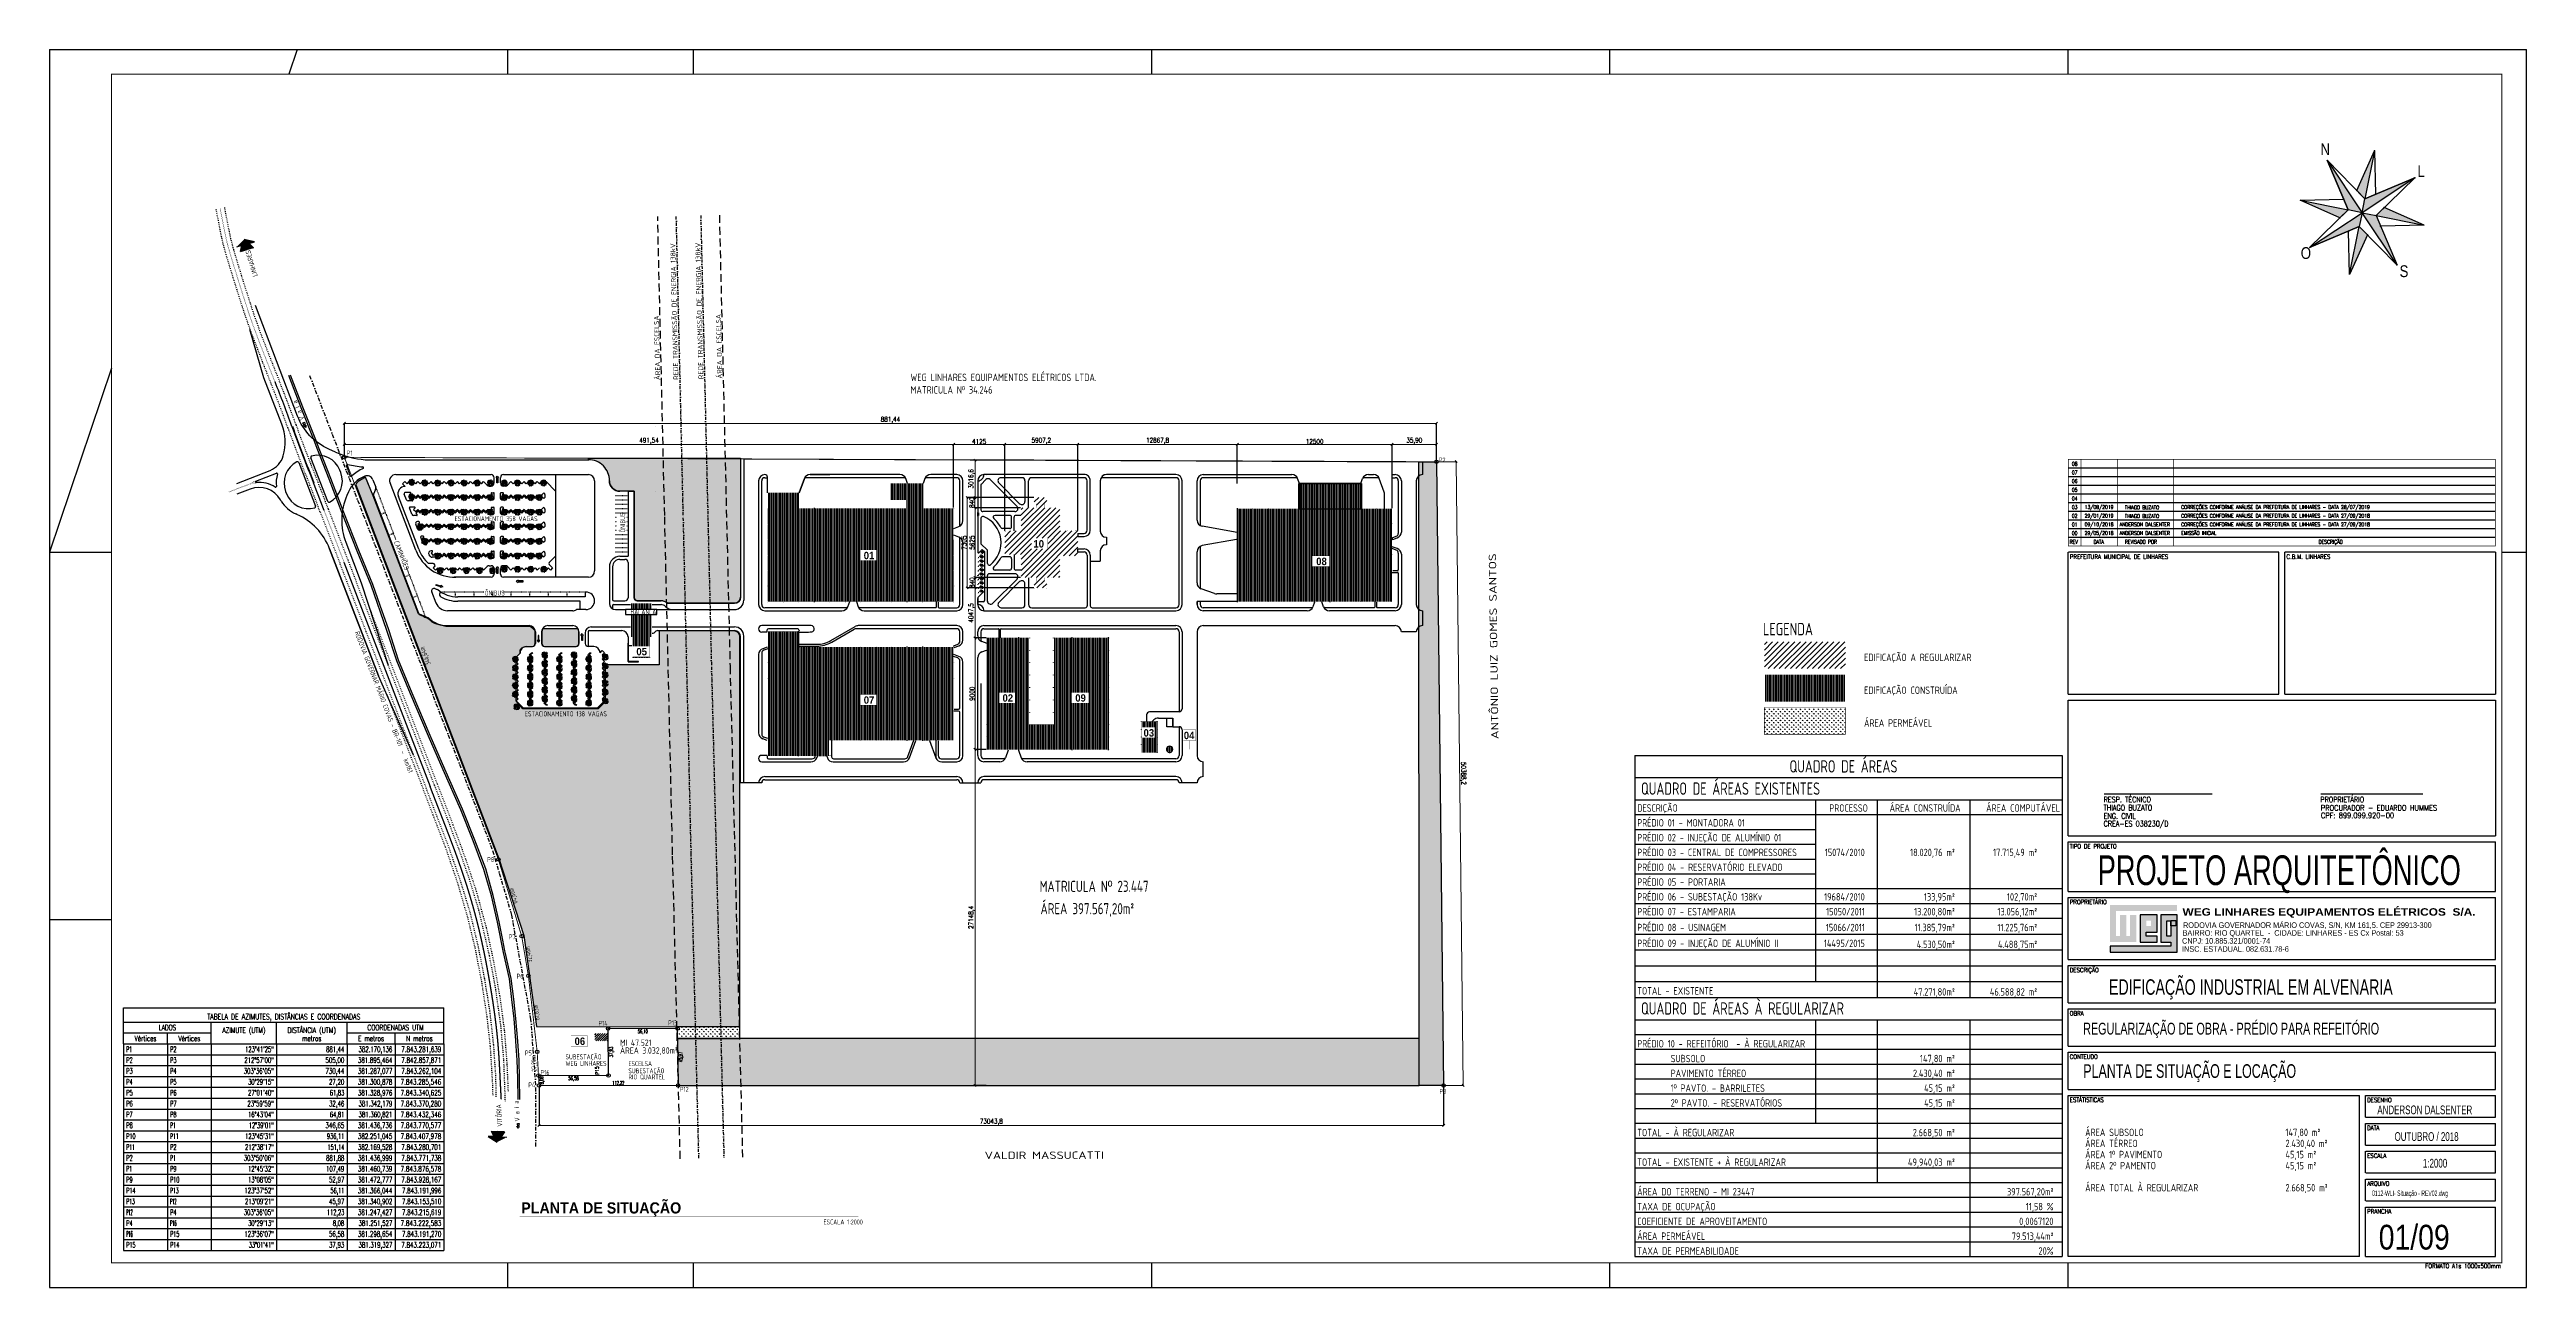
# Model space of a CAD drawing. Header units: millimetres. Extents: x 213327 to 525909, y -6334 to 157033.
# Drawn here: x 213327 to 413327, y 21029 to 121029 of the extents above; entities that cross this region are included whole.
import ezdxf
from ezdxf.enums import TextEntityAlignment as Align

# ---------------------------------------------------------------- set-up
doc = ezdxf.new("R2010")
doc.units = ezdxf.units.MM
for name, pattern in [('ACAD_ISO03W100', [30, 12, -18]), ('CONTINUO', [0]), ('DASHDOT2', [12.7, 6.35, -3.175, 0, -3.175]), ('DASHED', [19.05, 12.7, -6.35])]:
    doc.linetypes.add(name, pattern=pattern)
for name, color, linetype in [('Arq-cota', 1, 'Continuous'), ('ARQ-FORMATO', 7, 'Continuous'), ('Arq-parede', 6, 'Continuous'), ('Arq-rosa-dos-ventos', 1, 'Continuous'), ('Arq-ruas', 252, 'Continuous'), ('Arq-texto', 2, 'Continuous'), ('Arq_formato', 7, 'Continuous'), ('Existente', 3, 'Continuous'), ('FORMATO', 7, 'Continuous'), ('Infra-ruas', 3, 'Continuous'), ('Topog-BR101', 2, 'Continuous'), ('Topografia-limite-terreno', 1, 'Continuous'), ('Topografia-Linha-AT', 4, 'Continuous'), ('Topografia-vala', 2, 'Continuous'), ('À_construir', 6, 'Continuous'), ('Área_permeável', 1, 'Continuous')]:
    doc.layers.add(name, color=color, linetype=linetype)
doc.styles.add('AREAS', font='swissci.ttf', dxfattribs={"height": 0.1})
doc.styles.add('ARIALNARROW', font='ARIALN.TTF', dxfattribs={"width": 0.8})
doc.styles.add('BLACK', font='ariblk.ttf')
doc.styles.add('CONART2-5', font='ISOCP.SHX', dxfattribs={"height": 20})
doc.styles.add('ROMANS', font='ROMANS.SHX', dxfattribs={"width": 0.8})
doc.styles.add('SIMPLEX', font='simplex', dxfattribs={"height": 0.2})
doc.styles.get("Standard").update_dxf_attribs({"font": 'arial.ttf'})
doc.styles.add('SWIS721BLKBT', font='swissk.ttf', dxfattribs={"width": 0.8})
doc.styles.add('TECHNICLITE', font='techl___.ttf')
doc.dimstyles.new('Carlos_50', dxfattribs={"dimtxt": 50, "dimasz": 20, "dimexe": 15, "dimexo": 30, "dimgap": 5, "dimtad": 1, "dimdec": 1, "dimrnd": 0.01, "dimzin": 12, "dimtxsty": 'ROMANS', "dimblk": 'OBLIQUE', "dimcen": 1, "dimdle": 2.5, "dimclrd": 256, "dimclre": 256, "dimclrt": 2, "dimadec": 1, "dimazin": 3, "dimtfac": 1, "dimtdec": 1, "dimtix": 1, "dimtmove": 2, "dimatfit": 0, "dimldrblk": 'OBLIQUE', "dimfxl": 1, "dimlwd": 9, "dimlwe": -1, "dimarcsym": 0})
pattern_1 = [(90, (0, 0), (-179.605, 179.605), [47.625, -311.585]), (45, (0, 0), (-179.60512, 179.60512), [47.625, -206.375]), (135, (0, 0), (-179.60512, -179.60512), [47.625, -206.375])]

# ---------------------------------------------------------------- blocks, each defined once
blk = doc.blocks.new('_Oblique')
at = {"color": 0, "linetype": 'ByBlock', "lineweight": -2}
blk.add_line((-0.5, -0.5), (0.5, 0.5), dxfattribs=at)
blk = doc.blocks.new('*D24')
at = {"layer": 'Arq-cota'}
for p, q in [((325351, 87730), (326910, 87748)), ((325924, 37345), (327483, 37363))]:
    blk.add_line(p, q, dxfattribs=at)
at = {"layer": 'Arq-cota', "lineweight": 9}
blk.add_line((326900, 87750), (327473, 37360), dxfattribs=at)
at = {"layer": 'Defpoints', "color": 0}
for p in [(325321, 87729), (325894, 37345), (327473, 37362)]:
    blk.add_point(p, dxfattribs=at)
at = {"layer": 'Arq-cota', "lineweight": 9, "xscale": 175, "yscale": 175, "zscale": 175}
for p, rotation in [((326900, 87747), 90.65151981482978), ((327473, 37362), 270.6515198148297)]:
    blk.add_blockref('_Oblique', p, dxfattribs=dict(at, rotation=rotation))
at = {"layer": 'Arq-cota', "color": 2, "insert": (327459, 62558), "char_height": 375, "attachment_point": 5, "rotation": 270.65152, "style": 'ROMANS'}
blk.add_mtext('50388,2', dxfattribs=at)
blk = doc.blocks.new('*D25')
at = {"layer": 'Arq-cota'}
for p, q in [((252850, 37315), (252850, 34115)), ((325894, 37315), (325894, 34115))]:
    blk.add_line(p, q, dxfattribs=at)
at = {"layer": 'Arq-cota', "lineweight": 9}
blk.add_line((325896, 34125), (252847, 34125), dxfattribs=at)
at = {"layer": 'Defpoints', "color": 0}
for p in [(252850, 37345), (325894, 37345), (252850, 34125)]:
    blk.add_point(p, dxfattribs=at)
at = {"layer": 'Arq-cota', "lineweight": 9, "xscale": 175, "yscale": 175, "zscale": 175}
for p, rotation in [((252850, 34125), 179.9999999765002), ((325894, 34125), 359.9999999765002)]:
    blk.add_blockref('_Oblique', p, dxfattribs=dict(at, rotation=rotation))
at = {"layer": 'Arq-cota', "color": 2, "insert": (289372, 34397), "char_height": 375, "attachment_point": 5, "rotation": 360, "style": 'ROMANS'}
blk.add_mtext('73043,8', dxfattribs=at)
blk = doc.blocks.new('TREE08')
at = {"color": 0}
for p, q in [((-0.18, 0.11), (-0.5, 0.06)), ((-0.5, 0.06), (-0.47, 0.06)), ((-0.07, 0.05), (-0.46, -0.18)), ((0.01, 0.01), (-0.44, 0.26)), ((-0.44, 0.25), (-0.42, 0.24)), ((-0.13, 0.01), (-0.37, -0.33)), ((-0.36, 0.37), (-0.33, 0.36)), ((-0.16, 0.25), (-0.35, 0.37)), ((-0.22, 0.46), (-0.2, 0.44)), ((-0.11, 0.07), (-0.22, 0.46)), ((-0.14, 0.17), (-0.09, 0.5)), ((-0.09, 0.5), (-0.09, 0.48)), ((0.01, 0.01), (-0.02, -0.5)), ((0.11, 0.37), (0, 0.51)), ((0.01, 0.01), (0.41, 0.32)), ((0.06, 0.05), (0.47, 0.02)), ((0.09, 0.5), (0.09, 0.47)), ((0.14, 0.11), (0.09, 0.5)), ((0.2, 0.04), (0.46, 0.16)), ((0.22, 0.17), (0.31, 0.42)), ((0.31, 0.42), (0.29, 0.39)), ((0.41, 0.32), (0.39, 0.29)), ((0.46, 0.16), (0.43, 0.16)), ((0.46, 0.16), (0.44, 0.15)), ((0.47, 0.02), (0.44, 0.01)), ((-0.46, -0.19), (-0.44, -0.19)), ((-0.37, -0.33), (-0.37, -0.31)), ((-0.23, -0.13), (-0.3, -0.39)), ((-0.3, -0.39), (-0.28, -0.37)), ((0, -0.09), (-0.19, -0.45)), ((-0.19, -0.45), (-0.15, -0.43)), ((-0.01, -0.37), (0.07, -0.5)), ((0, -0.14), (0.41, -0.31)), ((0.07, -0.5), (0.07, -0.47)), ((0.08, -0.18), (0.51, -0.07)), ((0.15, -0.2), (0.18, -0.47)), ((0.18, -0.47), (0.18, -0.44)), ((0.23, -0.23), (0.28, -0.43)), ((0.24, -0.14), (0.45, -0.19)), ((0.28, -0.43), (0.26, -0.4)), ((0.41, -0.31), (0.39, -0.29)), ((0.45, -0.19), (0.41, -0.19))]:
    blk.add_line(p, q, dxfattribs=at)
blk.add_circle((0.01, 0.01), 0.0277, dxfattribs=at)
blk = doc.blocks.new('*D27')
at = {"layer": 'Arq-cota', "lineweight": 9}
blk.add_line((309227, 89132), (321732, 89132), dxfattribs=at)
at = {"layer": 'Arq-cota'}
for p, q in [((309230, 85985), (309230, 89142)), ((321730, 84023), (321730, 89142))]:
    blk.add_line(p, q, dxfattribs=at)
at = {"layer": 'Defpoints', "color": 0}
for p in [(321730, 89132), (309230, 85955), (321730, 83993)]:
    blk.add_point(p, dxfattribs=at)
at = {"layer": 'Arq-cota', "lineweight": 9, "xscale": 175, "yscale": 175, "zscale": 175, "rotation": 180}
blk.add_blockref('_Oblique', (309230, 89132), dxfattribs=at)
at = {"layer": 'Arq-cota', "lineweight": 9, "xscale": 175, "yscale": 175, "zscale": 175}
blk.add_blockref('_Oblique', (321730, 89132), dxfattribs=at)
at = {"layer": 'Arq-cota', "color": 2, "insert": (315480, 89369), "char_height": 375, "attachment_point": 5, "style": 'ROMANS'}
blk.add_mtext('12500', dxfattribs=at)
blk = doc.blocks.new('*D28')
at = {"layer": 'Arq-cota', "lineweight": 9}
blk.add_line((321727, 89132), (325321, 89132), dxfattribs=at)
at = {"layer": 'Arq-cota'}
for p, q in [((321730, 84023), (321730, 89142)), ((325319, 87760), (325319, 89142))]:
    blk.add_line(p, q, dxfattribs=at)
at = {"layer": 'Defpoints', "color": 0}
for p in [(325319, 89132), (325319, 87730), (321730, 83993)]:
    blk.add_point(p, dxfattribs=at)
at = {"layer": 'Arq-cota', "lineweight": 9, "xscale": 175, "yscale": 175, "zscale": 175, "rotation": 180}
blk.add_blockref('_Oblique', (321730, 89132), dxfattribs=at)
at = {"layer": 'Arq-cota', "lineweight": 9, "xscale": 175, "yscale": 175, "zscale": 175}
blk.add_blockref('_Oblique', (325319, 89132), dxfattribs=at)
at = {"layer": 'Arq-cota', "color": 2, "insert": (323524, 89405), "char_height": 375, "attachment_point": 5, "style": 'ROMANS'}
blk.add_mtext('35,90', dxfattribs=at)
blk = doc.blocks.new('*D29')
at = {"layer": 'Arq-cota', "lineweight": 9}
blk.add_line((286332, 89132), (237131, 89132), dxfattribs=at)
at = {"layer": 'Arq-cota'}
for p, q in [((237133, 88119), (237133, 89142)), ((286330, 84028), (286330, 89142))]:
    blk.add_line(p, q, dxfattribs=at)
at = {"layer": 'Defpoints', "color": 0}
for p in [(237133, 89132), (237133, 88089), (286330, 83998)]:
    blk.add_point(p, dxfattribs=at)
at = {"layer": 'Arq-cota', "lineweight": 9, "xscale": 175, "yscale": 175, "zscale": 175, "rotation": 180}
blk.add_blockref('_Oblique', (237133, 89132), dxfattribs=at)
at = {"layer": 'Arq-cota', "lineweight": 9, "xscale": 175, "yscale": 175, "zscale": 175}
blk.add_blockref('_Oblique', (286330, 89132), dxfattribs=at)
at = {"layer": 'Arq-cota', "color": 2, "insert": (261732, 89405), "char_height": 375, "attachment_point": 5, "style": 'ROMANS'}
blk.add_mtext('491,54', dxfattribs=at)
blk = doc.blocks.new('*D30')
at = {"layer": 'Arq-cota', "lineweight": 9}
blk.add_line((237130, 90828), (325323, 90828), dxfattribs=at)
at = {"layer": 'Arq-cota'}
for p, q in [((237133, 88119), (237133, 90838)), ((325321, 87759), (325321, 90838))]:
    blk.add_line(p, q, dxfattribs=at)
at = {"layer": 'Defpoints', "color": 0}
for p in [(325321, 90828), (237133, 88089), (325321, 87729)]:
    blk.add_point(p, dxfattribs=at)
at = {"layer": 'Arq-cota', "lineweight": 9, "xscale": 175, "yscale": 175, "zscale": 175, "rotation": 180}
blk.add_blockref('_Oblique', (237133, 90828), dxfattribs=at)
at = {"layer": 'Arq-cota', "lineweight": 9, "xscale": 175, "yscale": 175, "zscale": 175}
blk.add_blockref('_Oblique', (325321, 90828), dxfattribs=at)
at = {"layer": 'Arq-cota', "color": 2, "insert": (281227, 91101), "char_height": 375, "attachment_point": 5, "style": 'ROMANS'}
blk.add_mtext('881,44', dxfattribs=at)
blk = doc.blocks.new('*D31')
at = {"layer": 'Arq-cota', "lineweight": 9}
blk.add_line((286327, 89132), (290457, 89132), dxfattribs=at)
at = {"layer": 'Arq-cota'}
for p, q in [((286330, 84028), (286330, 89142)), ((290455, 82168), (290455, 89142))]:
    blk.add_line(p, q, dxfattribs=at)
at = {"layer": 'Defpoints', "color": 0}
for p in [(290455, 89132), (286330, 83998), (290455, 82138)]:
    blk.add_point(p, dxfattribs=at)
at = {"layer": 'Arq-cota', "lineweight": 9, "xscale": 175, "yscale": 175, "zscale": 175, "rotation": 180}
blk.add_blockref('_Oblique', (286330, 89132), dxfattribs=at)
at = {"layer": 'Arq-cota', "lineweight": 9, "xscale": 175, "yscale": 175, "zscale": 175}
blk.add_blockref('_Oblique', (290455, 89132), dxfattribs=at)
at = {"layer": 'Arq-cota', "color": 2, "insert": (288392, 89369), "char_height": 375, "attachment_point": 5, "style": 'ROMANS'}
blk.add_mtext('4125', dxfattribs=at)
blk = doc.blocks.new('*D32')
at = {"layer": 'Arq-cota', "lineweight": 9}
blk.add_line((290452, 89132), (296365, 89132), dxfattribs=at)
at = {"layer": 'Arq-cota'}
for p, q in [((290455, 82198), (290455, 89142)), ((296362, 82218), (296362, 89142))]:
    blk.add_line(p, q, dxfattribs=at)
at = {"layer": 'Defpoints', "color": 0}
for p in [(296362, 89132), (290455, 82168), (296362, 82188)]:
    blk.add_point(p, dxfattribs=at)
at = {"layer": 'Arq-cota', "lineweight": 9, "xscale": 175, "yscale": 175, "zscale": 175, "rotation": 180}
blk.add_blockref('_Oblique', (290455, 89132), dxfattribs=at)
at = {"layer": 'Arq-cota', "lineweight": 9, "xscale": 175, "yscale": 175, "zscale": 175}
blk.add_blockref('_Oblique', (296362, 89132), dxfattribs=at)
at = {"layer": 'Arq-cota', "color": 2, "insert": (293408, 89405), "char_height": 375, "attachment_point": 5, "style": 'ROMANS'}
blk.add_mtext('5907,2', dxfattribs=at)
blk = doc.blocks.new('*D33')
at = {"layer": 'Arq-cota', "lineweight": 9}
blk.add_line((296360, 89132), (309232, 89132), dxfattribs=at)
at = {"layer": 'Arq-cota'}
for p, q in [((296362, 82188), (296362, 89142)), ((309230, 86015), (309230, 89142))]:
    blk.add_line(p, q, dxfattribs=at)
at = {"layer": 'Defpoints', "color": 0}
for p in [(309230, 89132), (309230, 85985), (296362, 82158)]:
    blk.add_point(p, dxfattribs=at)
at = {"layer": 'Arq-cota', "lineweight": 9, "xscale": 175, "yscale": 175, "zscale": 175, "rotation": 180}
blk.add_blockref('_Oblique', (296362, 89132), dxfattribs=at)
at = {"layer": 'Arq-cota', "lineweight": 9, "xscale": 175, "yscale": 175, "zscale": 175}
blk.add_blockref('_Oblique', (309230, 89132), dxfattribs=at)
at = {"layer": 'Arq-cota', "color": 2, "insert": (302796, 89405), "char_height": 375, "attachment_point": 5, "style": 'ROMANS'}
blk.add_mtext('12867,8', dxfattribs=at)
blk = doc.blocks.new('*D142')
at = {"layer": 'Arq-cota'}
for p, q in [((292762, 77540), (288045, 77540)), ((288945, 73493), (288045, 73493))]:
    blk.add_line(p, q, dxfattribs=at)
at = {"layer": 'Arq-cota', "lineweight": 9}
blk.add_line((288055, 77543), (288055, 73490), dxfattribs=at)
at = {"layer": 'Defpoints', "color": 0}
for p in [(292792, 77540), (288055, 73493), (288975, 73493)]:
    blk.add_point(p, dxfattribs=at)
at = {"layer": 'Arq-cota', "lineweight": 9, "xscale": 175, "yscale": 175, "zscale": 175}
for p, rotation in [((288055, 77540), 90), ((288055, 73493), 270)]:
    blk.add_blockref('_Oblique', p, dxfattribs=dict(at, rotation=rotation))
at = {"layer": 'Arq-cota', "color": 2, "insert": (287782, 75517), "char_height": 375, "attachment_point": 5, "rotation": 90, "style": 'ROMANS'}
blk.add_mtext('4047,5', dxfattribs=at)
blk = doc.blocks.new('*D36')
at = {"layer": 'Arq-cota'}
for p, q in [((291730, 84005), (288045, 84005)), ((291700, 78380), (288045, 78380))]:
    blk.add_line(p, q, dxfattribs=at)
at = {"layer": 'Arq-cota', "lineweight": 9}
blk.add_line((288055, 78378), (288055, 84008), dxfattribs=at)
at = {"layer": 'Defpoints', "color": 0}
for p in [(288055, 84005), (291760, 84005), (291730, 78380)]:
    blk.add_point(p, dxfattribs=at)
at = {"layer": 'Arq-cota', "lineweight": 9, "xscale": 175, "yscale": 175, "zscale": 175}
for p, rotation in [((288055, 84005), 90), ((288055, 78380), 270)]:
    blk.add_blockref('_Oblique', p, dxfattribs=dict(at, rotation=rotation))
at = {"layer": 'Arq-cota', "color": 2, "insert": (287817, 81193), "char_height": 375, "attachment_point": 5, "rotation": 90, "style": 'ROMANS'}
blk.add_mtext('5625', dxfattribs=at)
blk = doc.blocks.new('*D37')
at = {"layer": 'Arq-cota'}
for p, q in [((292762, 84845), (288028, 84845)), ((291700, 84005), (288028, 84005))]:
    blk.add_line(p, q, dxfattribs=at)
at = {"layer": 'Arq-cota', "lineweight": 9}
blk.add_line((288038, 84003), (288038, 84848), dxfattribs=at)
at = {"layer": 'Defpoints', "color": 0}
for p in [(288038, 84845), (291730, 84005), (292792, 84845)]:
    blk.add_point(p, dxfattribs=at)
at = {"layer": 'Arq-cota', "lineweight": 9, "xscale": 175, "yscale": 175, "zscale": 175}
for p, rotation in [((288038, 84845), 270), ((288038, 84005), 90)]:
    blk.add_blockref('_Oblique', p, dxfattribs=dict(at, rotation=rotation))
at = {"layer": 'Arq-cota', "color": 2, "insert": (287801, 84425), "char_height": 375, "attachment_point": 5, "rotation": 90, "style": 'ROMANS'}
blk.add_mtext('840', dxfattribs=at)
blk = doc.blocks.new('*D38')
at = {"layer": 'Arq-cota'}
for p, q in [((292805, 87862), (288045, 87862)), ((292792, 84845), (288045, 84845))]:
    blk.add_line(p, q, dxfattribs=at)
at = {"layer": 'Arq-cota', "lineweight": 9}
blk.add_line((288055, 84843), (288055, 87864), dxfattribs=at)
at = {"layer": 'Defpoints', "color": 0}
for p in [(288055, 87862), (292835, 87862), (292822, 84845)]:
    blk.add_point(p, dxfattribs=at)
at = {"layer": 'Arq-cota', "lineweight": 9, "xscale": 175, "yscale": 175, "zscale": 175}
for p, rotation in [((288055, 87862), 90), ((288055, 84845), 270)]:
    blk.add_blockref('_Oblique', p, dxfattribs=dict(at, rotation=rotation))
at = {"layer": 'Arq-cota', "color": 2, "insert": (287782, 86354), "char_height": 375, "attachment_point": 5, "rotation": 90, "style": 'ROMANS'}
blk.add_mtext('3016,6', dxfattribs=at)
blk = doc.blocks.new('*D39')
at = {"layer": 'Arq-cota'}
for p, q in [((291730, 78380), (288045, 78380)), ((292792, 77540), (288045, 77540))]:
    blk.add_line(p, q, dxfattribs=at)
at = {"layer": 'Arq-cota', "lineweight": 9}
blk.add_line((288055, 77538), (288055, 78383), dxfattribs=at)
at = {"layer": 'Defpoints', "color": 0}
for p in [(288055, 78380), (291760, 78380), (292822, 77540)]:
    blk.add_point(p, dxfattribs=at)
at = {"layer": 'Arq-cota', "lineweight": 9, "xscale": 175, "yscale": 175, "zscale": 175}
for p, rotation in [((288055, 78380), 270), ((288055, 77540), 90)]:
    blk.add_blockref('_Oblique', p, dxfattribs=dict(at, rotation=rotation))
at = {"layer": 'Arq-cota', "color": 2, "insert": (287817, 77960), "char_height": 375, "attachment_point": 5, "rotation": 90, "style": 'ROMANS'}
blk.add_mtext('840', dxfattribs=at)
blk = doc.blocks.new('*D40')
at = {"layer": 'Arq-cota'}
for p, q in [((288945, 73493), (288045, 73493)), ((288945, 64493), (288045, 64493))]:
    blk.add_line(p, q, dxfattribs=at)
at = {"layer": 'Arq-cota', "lineweight": 9}
blk.add_line((288055, 73495), (288055, 64490), dxfattribs=at)
at = {"layer": 'Defpoints', "color": 0}
for p in [(288975, 73493), (288055, 64493), (288975, 64493)]:
    blk.add_point(p, dxfattribs=at)
at = {"layer": 'Arq-cota', "lineweight": 9, "xscale": 175, "yscale": 175, "zscale": 175}
for p, rotation in [((288055, 73493), 90), ((288055, 64493), 270)]:
    blk.add_blockref('_Oblique', p, dxfattribs=dict(at, rotation=rotation))
at = {"layer": 'Arq-cota', "color": 2, "insert": (287817, 68993), "char_height": 375, "attachment_point": 5, "rotation": 90, "style": 'ROMANS'}
blk.add_mtext('9000', dxfattribs=at)
blk = doc.blocks.new('*D41')
at = {"layer": 'Arq-cota'}
for p, q in [((288945, 64493), (288045, 64493)), ((288945, 37345), (288045, 37345))]:
    blk.add_line(p, q, dxfattribs=at)
at = {"layer": 'Arq-cota', "lineweight": 9}
blk.add_line((288055, 64495), (288055, 37342), dxfattribs=at)
at = {"layer": 'Defpoints', "color": 0}
for p in [(288975, 64493), (288055, 37345), (288975, 37345)]:
    blk.add_point(p, dxfattribs=at)
at = {"layer": 'Arq-cota', "lineweight": 9, "xscale": 175, "yscale": 175, "zscale": 175}
for p, rotation in [((288055, 64493), 90), ((288055, 37345), 270)]:
    blk.add_blockref('_Oblique', p, dxfattribs=dict(at, rotation=rotation))
at = {"layer": 'Arq-cota', "color": 2, "insert": (287782, 50919), "char_height": 375, "attachment_point": 5, "rotation": 90, "style": 'ROMANS'}
blk.add_mtext('27148,4', dxfattribs=at)
blk = doc.blocks.new('*D42')
at = {"layer": 'Arq-cota'}
for p, q in [((288015, 84845), (287407, 84845)), ((288015, 77540), (287407, 77540))]:
    blk.add_line(p, q, dxfattribs=at)
at = {"layer": 'Arq-cota', "lineweight": 9}
blk.add_line((287417, 84848), (287417, 77538), dxfattribs=at)
at = {"layer": 'Defpoints', "color": 0}
for p in [(288045, 84845), (287417, 77540), (288045, 77540)]:
    blk.add_point(p, dxfattribs=at)
at = {"layer": 'Arq-cota', "lineweight": 9, "xscale": 175, "yscale": 175, "zscale": 175}
for p, rotation in [((287417, 84845), 90), ((287417, 77540), 270)]:
    blk.add_blockref('_Oblique', p, dxfattribs=dict(at, rotation=rotation))
at = {"layer": 'Arq-cota', "color": 2, "insert": (287180, 81193), "char_height": 375, "attachment_point": 5, "rotation": 90, "style": 'ROMANS'}
blk.add_mtext('7305', dxfattribs=at)
blk = doc.blocks.new('A$C15359')
at = {"layer": 'Infra-ruas', "color": 2}
for p, q in [((0, 0), (0, 299)), ((50, 250), (50, 50))]:
    blk.add_line(p, q, dxfattribs=at)
at = {"layer": 'Infra-ruas', "color": 2, "const_width": 1}
for points in [[(50, 249), (0, 299)], [(0, 250), (0, 250), (50, 250), (50, 50), (0, 50)], [(0, 0), (50, 50)]]:
    blk.add_lwpolyline(points, dxfattribs=at)
blk = doc.blocks.new('SIMB_PONTO')
at = {"color": 0}
blk.add_point((0, 0), dxfattribs=at)
for tag in ['PTO:', 'DESC:', 'COTA:']:
    blk.add_attdef(tag, (0, 0), '', height=1)

msp = doc.modelspace()

# ---------------------------------------------------------------- hatches: boundary and pattern name
at = {"layer": 'Arq-cota'}
h = msp.add_hatch(dxfattribs=at)
h.set_pattern_fill('ANSI31', color=256, scale=100, style=0)
h.paths.add_polyline_path([(296362.38, 82150.4), (296134.88, 82150.4), (296134.88, 82137.9), (295549.88, 82137.9), (295549.88, 82150.4), (295509.88, 82150.4), (295509.88, 82137.9), (294924.88, 82137.9), (294924.88, 82150.4), (294899.88, 82150.4), (294899.88, 82735.41), (294924.88, 82735.41), (294924.88, 82775.4), (294899.88, 82775.4), (294899.88, 83360.41), (294924.88, 83360.4), (294924.88, 83400.4), (294899.88, 83400.4), (294899.88, 83985.4), (294924.88, 83985.4), (294924.88, 84025.4), (294884.88, 84025.4), (294884.88, 84000.4), (294299.88, 84000.4), (294299.88, 84025.4), (294259.88, 84025.4), (294259.88, 84000.4), (293674.88, 84000.4), (293674.88, 84025.4), (293662.38, 84025.4), (293662.38, 84337.9), (293822.38, 84337.9), (293822.38, 84325.4), (293862.38, 84325.4), (293862.38, 84365.4), (293849.88, 84365.4), (293849.88, 84825.4), (293862.38, 84825.4), (293862.38, 84865.4), (293822.38, 84865.4), (293822.38, 84852.9), (292862.38, 84852.9), (292862.38, 84865.4), (292822.38, 84865.4), (292822.38, 84825.4), (292834.88, 84825.4), (292834.88, 84365.4), (292822.38, 84365.4), (292822.38, 84325.4), (292862.38, 84325.4), (292862.38, 84337.9), (293022.38, 84337.9), (293022.38, 84025.4), (293009.88, 84025.4), (293009.88, 84000.4), (292424.88, 84000.4), (292424.88, 84025.4), (292384.88, 84025.4), (292384.88, 84012.9), (291799.88, 84012.9), (291799.88, 84025.4), (291759.88, 84025.4), (291759.88, 83985.4), (291772.38, 83985.4), (291772.38, 83400.4), (291759.88, 83400.4), (291759.88, 83360.4), (291784.88, 83360.4), (291784.88, 82775.4), (291759.88, 82775.4), (291759.88, 82735.4), (291784.88, 82735.4), (291784.88, 82150.4), (291759.88, 82150.4), (291759.88, 82137.9), (291207.38, 82137.9), (290454.88, 82137.9), (290454.88, 80247.9), (291207.38, 80247.9), (291207.38, 80247.9), (291759.88, 80247.9), (291759.88, 80235.4), (291784.88, 80235.4), (291784.88, 79650.4), (291759.88, 79650.4), (291759.88, 79610.4), (291784.88, 79610.4), (291784.88, 79025.4), (291759.88, 79025.4), (291759.88, 78985.4), (291772.38, 78985.4), (291772.38, 78400.4), (291759.88, 78400.4), (291759.88, 78360.4), (291799.88, 78360.4), (291799.88, 78372.9), (292384.88, 78372.9), (292384.88, 78360.4), (292424.88, 78360.4), (292424.88, 78385.4), (293009.88, 78385.4), (293009.88, 78360.4), (293022.38, 78360.4), (293022.38, 78047.9), (292862.38, 78047.9), (292862.38, 78060.4), (292822.38, 78060.4), (292822.38, 78020.4), (292834.88, 78020.4), (292834.88, 77560.4), (292822.38, 77560.4), (292822.38, 77520.4), (292862.38, 77520.4), (292862.38, 77532.9), (293822.38, 77532.9), (293822.38, 77520.4), (293862.38, 77520.4), (293862.38, 77560.4), (293849.88, 77560.4), (293849.88, 78020.4), (293862.38, 78020.4), (293862.38, 78060.4), (293822.38, 78060.4), (293822.38, 78047.9), (293662.38, 78047.9), (293662.38, 78360.4), (293674.88, 78360.4), (293674.88, 78385.4), (294259.88, 78385.4), (294259.88, 78360.4), (294299.88, 78360.4), (294299.88, 78385.4), (294884.88, 78385.4), (294884.88, 78360.4), (294924.88, 78360.4), (294924.88, 78400.4), (294899.88, 78400.4), (294899.88, 78985.4), (294924.88, 78985.4), (294924.88, 79025.4), (294899.88, 79025.4), (294899.88, 79610.4), (294924.88, 79610.4), (294924.88, 79650.4), (294899.88, 79650.4), (294899.88, 80122.9), (296362.38, 80122.9)])
h.paths.add_polyline_path([(292606, 81546.18), (293939.32, 81546.18), (293939.32, 80682.1), (292606, 80682.1)], flags=16)
h = msp.add_hatch(dxfattribs=at)
h.set_pattern_fill('ANSI31', color=256, scale=100, style=0)
h.paths.add_polyline_path([(358334.16, 71016.24), (358334.16, 73174.12), (351794.7, 73174.12), (351794.7, 71016.24)])
at = {"layer": 'Arq-rosa-dos-ventos'}
for points in [[(397233.99, 112096.45), (398931.53, 108075.41), (400056.39, 107848.62)], [(401064.32, 112848.03), (399631.25, 109641.19), (400283.18, 108973.49)], [(400283.18, 108973.49), (400056.39, 107848.62), (404304.22, 110671.03)], [(398263.82, 107423.48), (398931.53, 108075.41), (395056.98, 108856.55)], [(401848.96, 108273.77), (401181.26, 107621.84), (405055.8, 106840.7)], [(399829.61, 106723.76), (400056.39, 107848.62), (395808.57, 105026.22)], [(400481.54, 106056.05), (399829.61, 106723.76), (399048.47, 102849.22)], [(400056.39, 107848.62), (402878.8, 103600.8), (401181.26, 107621.84)]]:
    msp.add_hatch(color=5, dxfattribs=at).paths.add_polyline_path(points)
at = {"layer": 'Arq_formato'}
h = msp.add_hatch(color=5, dxfattribs=at)
h.paths.add_polyline_path([(385110.36, 51119.8), (383801.31, 51119.8), (383801.31, 48932.99), (384623.28, 48932.99), (384623.28, 48610.8), (379706.77, 48610.8), (379706.77, 48123.66), (385110.36, 48123.66)])
h.paths.add_polyline_path([(384288.4, 50632.66), (384623.28, 50632.66), (384623.28, 49420.07), (384288.4, 49420.07)], flags=17)
h.paths.add_polyline_path([(383501.94, 51119.8), (382137.09, 51119.8), (382137.09, 48932.99), (383501.94, 48932.99), (383501.94, 49420.07), (382624.17, 49420.07), (382624.17, 49742.26), (383501.94, 49742.26)], flags=17)
h.paths.add_polyline_path([(382624.17, 50229.34), (382624.17, 50663.07), (383014.86, 50663.07), (383014.86, 50229.34)], flags=16)
h.paths.add_polyline_path([(381814.9, 51119.8), (381327.82, 51119.8), (381327.82, 49420.07), (381005.63, 49420.07), (381005.63, 51119.8), (380518.55, 51119.8), (380518.55, 49420.07), (380193.79, 49420.07), (380193.85, 51441.99), (385110.36, 51441.99), (385110.36, 51929.07), (379706.77, 51929.07), (379706.77, 48932.99), (381814.9, 48932.99)])
at = {"layer": 'Existente'}
h = msp.add_hatch(dxfattribs=at)
h.set_pattern_fill('ANSI31', color=256, scale=40, angle=45, style=0)
h.paths.add_polyline_path([(286344.88, 80207.9), (286344.88, 81427.9), (286384.88, 81427.9), (286384.88, 81457.9), (286331.88, 81457.9), (286331.88, 82677.9), (286384.88, 82677.9), (286384.88, 82707.9), (286331.88, 82707.9), (286331.88, 83927.9), (286384.88, 83927.9), (286384.88, 83957.9), (286344.88, 83957.9), (286344.88, 83997.9), (286314.88, 83997.9), (286314.88, 83944.9), (285094.88, 83944.9), (285094.88, 83997.9), (285064.88, 83997.9), (285064.88, 83944.9), (283863.88, 83944.9), (283863.88, 85976.9), (281295.88, 85976.9), (281295.88, 84658.9), (282545.88, 84658.9), (282545.88, 83944.9), (281344.88, 83944.9), (281344.88, 83997.9), (281314.88, 83997.9), (281314.88, 83944.9), (280094.88, 83944.9), (280094.88, 83997.9), (280064.88, 83997.9), (280064.88, 83944.9), (278844.88, 83944.9), (278844.88, 83997.9), (278814.88, 83997.9), (278814.88, 83944.9), (277594.88, 83944.9), (277594.88, 83997.9), (277564.88, 83997.9), (277564.88, 83944.9), (275094.88, 83944.9), (275094.88, 83997.9), (275064.88, 83997.9), (275064.88, 83944.9), (273869.38, 83944.9), (273863.88, 83944.9), (273863.88, 85226.9), (271295.88, 85226.9), (271295.88, 83957.9), (271274.88, 83957.9), (271274.88, 83927.9), (271327.88, 83927.9), (271327.88, 82707.9), (271274.88, 82707.9), (271274.88, 82677.9), (271327.88, 82677.9), (271327.88, 81457.9), (271274.88, 81457.9), (271274.88, 81427.9), (271327.88, 81427.9), (271327.88, 80207.9), (271274.88, 80207.9), (271274.88, 80177.9), (271327.88, 80177.9), (271327.88, 78957.9), (271274.88, 78957.9), (271274.88, 78927.9), (271327.88, 78927.9), (271327.88, 77708.24), (271274.88, 77707.9), (271274.88, 77677.9), (271327.88, 77677.9), (271327.88, 76457.9), (271274.88, 76457.9), (271274.88, 76427.9), (271314.88, 76427.9), (271314.88, 76387.9), (271344.88, 76387.9), (271344.88, 76440.9), (272564.88, 76440.9), (272564.88, 76387.9), (272594.88, 76387.9), (272594.88, 76440.9), (273814.88, 76440.9), (273814.88, 76387.9), (273844.88, 76387.9), (273844.88, 76440.9), (275064.88, 76440.9), (275064.88, 76387.9), (275094.88, 76387.9), (275094.88, 76440.9), (276314.88, 76440.9), (276314.88, 76387.9), (276344.88, 76387.9), (276344.88, 76440.9), (277564.88, 76440.9), (277564.88, 76387.9), (277594.88, 76387.9), (277594.88, 76440.9), (278814.88, 76440.9), (278814.88, 76387.9), (278844.88, 76387.9), (278844.88, 76440.9), (280064.88, 76440.9), (280064.88, 76387.9), (280094.88, 76387.9), (280094.88, 76440.9), (281314.88, 76440.9), (281314.88, 76387.9), (281344.88, 76387.9), (281344.88, 76440.9), (282564.88, 76440.9), (282564.88, 76387.9), (282594.88, 76387.9), (282594.88, 76440.9), (283814.88, 76440.9), (283814.88, 76387.9), (283844.88, 76387.9), (283844.88, 76440.9), (285064.88, 76440.9), (285064.88, 76387.9), (285094.88, 76387.9), (285094.88, 76440.9), (286314.88, 76440.9), (286314.88, 76387.9), (286344.88, 76387.9), (286344.88, 76427.9), (286384.88, 76427.9), (286384.88, 76457.9), (286344.88, 76457.9), (286344.88, 77677.9), (286384.88, 77677.9), (286384.88, 77707.9), (286344.88, 77707.9), (286344.88, 78927.9), (286384.88, 78927.9), (286384.88, 78957.9), (286344.88, 78957.9), (286344.88, 80177.9), (286384.88, 80177.9), (286384.88, 80207.9), (286349.88, 80207.9)])
h.paths.add_polyline_path([(278795.25, 80604.32), (280128.57, 80604.32), (280128.57, 79740.24), (278795.25, 79740.24)], flags=16)
h.paths.add_polyline_path([(278897.21, 79643.56), (278897.21, 80663.99), (280047.24, 80663.99), (280047.24, 79643.56)], flags=24)
h = msp.add_hatch(dxfattribs=at)
h.set_pattern_fill('ANSI31', color=256, scale=40, angle=45, style=0)
h.paths.add_polyline_path([(316709.88, 83992.9), (316749.88, 83992.9), (316749.88, 83939.9), (317339.88, 83939.9), (317339.88, 83962.9), (317369.88, 83962.9), (317369.88, 83939.9), (317959.88, 83939.9), (317959.88, 83992.9), (317999.88, 83992.9), (317999.88, 83939.9), (319209.88, 83939.9), (319209.88, 83992.9), (319249.88, 83992.9), (319249.88, 83939.9), (319263.88, 83939.9), (319263.88, 85975.9), (314195.88, 85975.9), (314195.88, 83939.9), (314209.88, 83939.9), (314209.88, 83992.9), (314249.88, 83992.9), (314249.88, 83939.9), (314649.88, 83939.9), (314649.88, 83962.9), (314679.88, 83962.9), (314679.88, 83939.9), (315459.88, 83939.9), (315459.88, 83992.9), (315499.88, 83992.9), (315499.88, 83939.9), (316709.88, 83939.9)])
h = msp.add_hatch(dxfattribs=at)
h.set_pattern_fill('ANSI31', color=256, scale=40, angle=45, style=0)
h.paths.add_polyline_path([(321726.88, 80882.9), (321726.88, 81422.9), (321779.88, 81422.9), (321779.88, 81462.9), (321726.88, 81462.9), (321726.88, 82672.9), (321779.88, 82672.9), (321779.88, 82712.9), (321726.88, 82712.9), (321726.88, 83922.9), (321779.88, 83922.9), (321779.88, 83962.9), (321749.88, 83962.9), (321749.88, 83992.9), (321709.88, 83992.9), (321709.88, 83939.9), (321139.88, 83939.9), (321139.88, 83962.9), (321109.88, 83962.9), (321109.88, 83939.9), (320499.88, 83939.9), (320499.88, 83992.9), (320459.88, 83992.9), (320459.88, 83939.9), (319249.88, 83939.9), (319249.88, 83992.9), (319209.88, 83992.9), (319209.88, 83939.9), (317999.88, 83939.9), (317999.88, 83992.9), (317959.88, 83992.9), (317959.88, 83939.9), (317369.88, 83939.9), (317369.88, 83962.9), (317339.88, 83962.9), (317339.88, 83939.9), (316749.88, 83939.9), (316749.88, 83992.9), (316709.88, 83992.9), (316709.88, 83939.9), (315499.88, 83939.9), (315499.88, 83992.9), (315459.88, 83992.9), (315459.88, 83939.9), (314679.88, 83939.9), (314679.88, 83962.9), (314649.88, 83962.9), (314649.88, 83939.9), (314249.88, 83939.9), (314249.88, 83992.9), (314209.88, 83992.9), (314209.88, 83939.9), (312999.88, 83939.9), (312999.88, 83992.9), (312959.88, 83992.9), (312959.88, 83939.9), (311749.88, 83939.9), (311749.88, 83992.9), (311709.88, 83992.9), (311709.88, 83939.9), (310499.88, 83939.9), (310499.88, 83992.9), (310459.88, 83992.9), (310459.88, 83939.9), (309249.88, 83939.9), (309249.88, 83992.9), (309209.88, 83992.9), (309209.88, 83962.9), (309179.88, 83962.9), (309179.88, 83922.9), (309232.88, 83922.9), (309232.88, 82712.9), (309179.88, 82712.9), (309179.88, 82672.9), (309232.88, 82672.9), (309232.88, 82032.9), (309209.88, 82032.9), (309209.88, 82002.9), (309232.88, 82002.9), (309232.88, 81462.9), (309179.88, 81462.9), (309179.88, 81422.9), (309232.88, 81422.9), (309232.88, 80212.9), (309179.88, 80212.9), (309179.88, 80172.9), (309232.88, 80172.9), (309232.88, 78962.9), (309179.88, 78962.9), (309179.88, 78922.9), (309232.88, 78922.9), (309232.88, 77712.9), (309179.88, 77712.9), (309179.88, 77672.9), (309232.88, 77672.9), (309232.88, 77062.9), (309209.88, 77062.9), (309209.88, 77032.9), (309224.88, 77032.9), (309224.88, 76462.9), (309179.88, 76462.9), (309179.88, 76422.9), (309209.88, 76422.9), (309209.88, 76392.9), (309249.88, 76392.9), (309249.88, 76445.9), (310459.88, 76445.9), (310459.88, 76392.9), (310499.88, 76392.9), (310499.88, 76445.9), (311709.88, 76445.9), (311709.88, 76392.9), (311749.88, 76392.9), (311749.88, 76445.9), (312959.88, 76445.9), (312959.88, 76392.9), (312999.88, 76392.9), (312999.88, 76445.9), (314209.88, 76445.9), (314209.88, 76392.9), (314249.88, 76392.9), (314249.88, 76445.9), (315459.88, 76445.9), (315459.88, 76392.9), (315499.88, 76392.9), (315499.88, 76445.9), (316039.88, 76445.9), (316039.88, 76422.9), (316069.88, 76422.9), (316069.88, 76445.9), (316709.88, 76445.9), (316709.88, 76392.9), (316749.88, 76392.9), (316749.88, 76445.9), (317959.88, 76445.9), (317959.88, 76392.9), (317999.88, 76392.9), (317999.88, 76445.9), (319209.88, 76445.9), (319209.88, 76392.9), (319249.88, 76392.9), (319249.88, 76445.9), (320459.88, 76445.9), (320459.88, 76392.9), (320499.88, 76392.9), (320499.88, 76445.9), (321709.88, 76445.9), (321709.88, 76392.9), (321749.88, 76392.9), (321749.88, 76422.9), (321779.88, 76422.9), (321779.88, 76462.9), (321749.88, 76462.9), (321749.88, 77672.9), (321779.88, 77672.9), (321779.88, 77712.9), (321749.88, 77712.9), (321749.88, 78922.9), (321779.88, 78922.9), (321779.88, 78962.9), (321749.88, 78962.9), (321749.88, 80172.9), (321779.88, 80172.9), (321779.88, 80212.9), (321726.88, 80212.9), (321726.88, 80852.9), (321749.88, 80852.9), (321749.88, 80882.9)])
h.paths.add_polyline_path([(351794.7, 68365.97), (358334.16, 68365.97), (358334.16, 70523.84), (351794.7, 70523.84)])
h.paths.add_polyline_path([(315331.04, 80128.98), (316664.36, 80128.98), (316664.36, 79264.9), (315331.04, 79264.9)], flags=16)
h.paths.add_polyline_path([(315433, 79168.23), (315433, 80188.65), (316672.88, 80188.65), (316672.88, 79168.23)], flags=24)
h = msp.add_hatch(dxfattribs=at)
h.set_pattern_fill('ANSI31', color=256, scale=40, angle=45, style=0)
h.paths.add_polyline_path([(260230.7, 76292.9), (260230.7, 75792.9), (261980.7, 75792.9), (261980.7, 76292.9)])
h = msp.add_hatch(dxfattribs=at)
h.set_pattern_fill('ANSI31', color=256, scale=40, angle=45, style=0)
h.paths.add_polyline_path([(261980.7, 75382.9), (260230.7, 75382.9), (260230.7, 73592.9), (260355.7, 73592.9), (261980.7, 73592.9)])
h = msp.add_hatch(dxfattribs=at)
h.set_pattern_fill('ANSI31', color=256, scale=40, angle=45, style=0)
h.paths.add_polyline_path([(286326.88, 71472.9), (286379.88, 71472.9), (286379.88, 71512.9), (286326.88, 71512.9), (286326.88, 72122.9), (286349.88, 72122.9), (286349.88, 72722.9), (286379.88, 72722.9), (286379.88, 72762.9), (286349.88, 72762.9), (286349.88, 72792.9), (286309.88, 72792.9), (286309.88, 72739.9), (285099.88, 72739.9), (285099.88, 72792.9), (285059.88, 72792.9), (285059.88, 72739.9), (283849.88, 72739.9), (283849.88, 72792.9), (283809.88, 72792.9), (283809.88, 72739.9), (282599.88, 72739.9), (282599.88, 72792.9), (282559.88, 72792.9), (282559.88, 72739.9), (281349.88, 72739.9), (281349.88, 72792.9), (281309.88, 72792.9), (281309.88, 72739.9), (280099.88, 72739.9), (280099.88, 72792.9), (280059.88, 72792.9), (280059.88, 72739.9), (278849.88, 72739.9), (278849.88, 72792.9), (278809.88, 72792.9), (278809.88, 72739.9), (277599.88, 72739.9), (277599.88, 72792.9), (277559.88, 72792.9), (277559.88, 72739.9), (276352.38, 72739.9), (276349.88, 72739.9), (276349.88, 72792.9), (276309.88, 72792.9), (276309.88, 72739.9), (275099.88, 72739.9), (275099.88, 72792.9), (275059.88, 72792.9), (275059.88, 72739.9), (273856.88, 72739.9), (273856.88, 72792.9), (273856.88, 73972.9), (273879.88, 73972.9), (273879.88, 74012.9), (273849.88, 74012.9), (273849.88, 74042.9), (273809.88, 74042.9), (273809.88, 74019.9), (272599.88, 74019.9), (272599.88, 74042.9), (272559.88, 74042.9), (272559.88, 74019.9), (271349.88, 74019.9), (271349.88, 74042.9), (271309.88, 74042.9), (271309.88, 74012.9), (271279.88, 72722.9), (271332.88, 72722.9), (271332.88, 71512.9), (271279.88, 71512.9), (271279.88, 71472.9), (271329.88, 71472.9), (271332.88, 71472.9), (271332.88, 70262.9), (271279.88, 70262.9), (271279.88, 70222.9), (271332.88, 70222.9), (271332.88, 69012.9), (271279.88, 69012.9), (271279.88, 68972.9), (271332.88, 68972.9), (271332.88, 67762.9), (271279.88, 67762.9), (271279.88, 67722.9), (271332.88, 67722.9), (271332.88, 66512.9), (271279.88, 66512.9), (271279.88, 66472.9), (271332.88, 66472.9), (271332.88, 65262.9), (271279.88, 65262.9), (271279.88, 63972.9), (271309.88, 63972.9), (271309.88, 63942.9), (271349.88, 63942.9), (271349.88, 63965.9), (272559.88, 63965.9), (272559.88, 63942.9), (272599.88, 63942.9), (272599.88, 63965.9), (273809.88, 63965.9), (273809.88, 63942.9), (273849.88, 63942.9), (273849.88, 63965.9), (275059.88, 63965.9), (275059.88, 63942.9), (275099.88, 63942.9), (275099.88, 63965.9), (275289.88, 63965.9), (275289.88, 63942.9), (276119.88, 63942.9), (276119.88, 63965.9), (276309.88, 63965.9), (276309.88, 63942.9), (276349.88, 63942.9), (276349.88, 63972.9), (276379.88, 63972.9), (276379.88, 64012.9), (276326.88, 64012.9), (276326.88, 65192.9), (276349.88, 65192.9), (276349.88, 65245.9), (277559.88, 65245.9), (277559.88, 65192.9), (277599.88, 65192.9), (277599.88, 65245.9), (278809.88, 65245.9), (278809.88, 65192.9), (278849.88, 65192.9), (278849.88, 65245.9), (280059.88, 65245.9), (280059.88, 65192.9), (280099.88, 65192.9), (280099.88, 65245.9), (281309.88, 65245.9), (281309.88, 65192.9), (281349.88, 65192.9), (281349.88, 65245.9), (282559.88, 65245.9), (282559.88, 65192.9), (282599.88, 65192.9), (282599.88, 65245.9), (283239.88, 65245.9), (283809.88, 65222.9), (283809.88, 65192.9), (283849.88, 65192.9), (283849.88, 65222.9), (284419.88, 65222.9), (284419.88, 65245.9), (285059.88, 65245.9), (285059.88, 65192.9), (285099.88, 65192.9), (285099.88, 65245.9), (286309.88, 65245.9), (286309.88, 65192.9), (286349.88, 65192.9), (286349.88, 65222.9), (286379.88, 65222.9), (286379.88, 65262.9), (286349.88, 65262.9), (286349.88, 66472.9), (286379.88, 66512.9), (286349.88, 66512.9), (286349.88, 67722.9), (286379.88, 67722.9), (286379.88, 67762.9), (286349.88, 67762.9), (286349.88, 68972.9), (286379.88, 68972.9), (286379.88, 69012.9), (286326.88, 69012.9), (286326.88, 70222.9), (286379.88, 70222.9), (286379.88, 70262.9), (286326.88, 70262.9)])
h.paths.add_polyline_path([(278795.25, 68927.67), (280128.57, 68927.67), (280128.57, 68063.59), (278795.25, 68063.59)], flags=16)
h.paths.add_polyline_path([(278914.71, 68011.78), (280119.45, 68011.78), (280119.45, 68942.47), (278914.71, 68942.47)], flags=24)
h = msp.add_hatch(dxfattribs=at)
h.set_pattern_fill('ANSI31', color=256, scale=40, angle=45, style=0)
h.paths.add_polyline_path([(261855.7, 71892.9), (261855.7, 73592.9), (260355.7, 73592.9), (260355.7, 71892.9)])
h.paths.add_polyline_path([(260437.1, 72841.83), (261770.41, 72841.83), (261770.41, 71977.76), (260437.1, 71977.76)], flags=16)
h.paths.add_polyline_path([(260539.05, 71881.08), (260539.05, 72901.5), (261779.9, 72901.5), (261779.9, 71881.08)], flags=24)
h = msp.add_hatch(dxfattribs=at)
h.set_pattern_fill('ANSI31', color=256, scale=40, angle=45, style=0)
h.paths.add_polyline_path([(292431.88, 70477.9), (292484.88, 70477.9), (292484.88, 70507.9), (292431.88, 70507.9), (292431.88, 71477.9), (292484.88, 71477.9), (292484.88, 71507.9), (292431.88, 71507.9), (292431.88, 72477.9), (292484.88, 72477.9), (292484.88, 72507.9), (292431.88, 72507.9), (292431.88, 73477.9), (292484.88, 73477.9), (292484.88, 73507.9), (292444.88, 73507.9), (292444.88, 73547.9), (292414.88, 73547.9), (292414.88, 73494.9), (291594.88, 73494.9), (291594.88, 73547.9), (291564.88, 73547.9), (291564.88, 73494.9), (290744.88, 73494.9), (290744.88, 73547.9), (290714.88, 73547.9), (290714.88, 73494.9), (289894.88, 73494.9), (289894.88, 73547.9), (289864.88, 73547.9), (289864.88, 73494.9), (289044.88, 73494.9), (289044.88, 73547.9), (289014.88, 73547.9), (289014.88, 73507.9), (288974.88, 73507.9), (288974.88, 73477.9), (289027.88, 73477.9), (289027.88, 72507.9), (288974.88, 72507.9), (288974.88, 72477.9), (289027.88, 72477.9), (289027.88, 71507.9), (288974.88, 71507.9), (288974.88, 71477.9), (289027.88, 71477.9), (289027.88, 70507.9), (288974.88, 70507.9), (288974.88, 70477.9), (289027.88, 70477.9), (289027.88, 69507.9), (288974.88, 69507.9), (288974.88, 69477.9), (289027.88, 69477.9), (289027.88, 68507.9), (288974.88, 68507.9), (288974.88, 68477.9), (289027.88, 68477.9), (289027.88, 67507.9), (288974.88, 67507.9), (288974.88, 67477.9), (289027.88, 67477.9), (289027.88, 66507.9), (288974.88, 66507.9), (288974.88, 66477.9), (289027.88, 66477.9), (289027.88, 65507.9), (288974.88, 65507.9), (288974.88, 65477.9), (289027.88, 65477.9), (289027.88, 64507.9), (288974.88, 64507.9), (288974.88, 64477.9), (289014.88, 64477.9), (289014.88, 64437.9), (289044.88, 64437.9), (289044.88, 64490.9), (289864.88, 64490.9), (289864.88, 64437.9), (289894.88, 64437.9), (289894.88, 64490.9), (290714.88, 64490.9), (290714.88, 64437.9), (290744.88, 64437.9), (290744.88, 64490.9), (291564.88, 64490.9), (291564.88, 64437.9), (291594.88, 64437.9), (291594.88, 64490.9), (292414.88, 64490.9), (292414.88, 64437.9), (292444.88, 64437.9), (292444.88, 64477.9), (292484.88, 64477.9), (292484.88, 64507.9), (292446.88, 64507.9), (292446.88, 65477.9), (292484.88, 65477.9), (292484.88, 65507.9), (292446.88, 65507.9), (292446.88, 66477.9), (292484.88, 66477.9), (292484.88, 66507.9), (292431.88, 66507.9), (292431.88, 67477.9), (292484.88, 67477.9), (292484.88, 67507.9), (292431.88, 67507.9), (292431.88, 68477.9), (292484.88, 68477.9), (292484.88, 68507.9), (292431.88, 68507.9), (292431.88, 69477.9), (292484.88, 69477.9), (292484.88, 69507.9), (292431.88, 69507.9)])
h.paths.add_polyline_path([(291333.59, 69100.29), (291333.59, 68236.22), (290000.27, 68236.22), (290000.27, 69100.29)], flags=16)
h.paths.add_polyline_path([(290119.73, 68184.4), (291324.47, 68184.4), (291324.47, 69115.1), (290119.73, 69115.1)], flags=24)
h = msp.add_hatch(dxfattribs=at)
h.set_pattern_fill('ANSI31', color=256, scale=40, angle=45, style=0)
h.paths.add_polyline_path([(298831.88, 70507.9), (298831.88, 71477.9), (298884.88, 71477.9), (298884.88, 71507.9), (298831.88, 71507.9), (298831.88, 72477.9), (298884.88, 72477.9), (298884.88, 72507.9), (298831.88, 72507.9), (298831.88, 73477.9), (298884.88, 73477.9), (298884.88, 73507.9), (298844.88, 73507.9), (298844.88, 73547.9), (298814.88, 73547.9), (298814.88, 73494.9), (298111.55, 73494.9), (298111.55, 73547.9), (298081.55, 73547.9), (298081.55, 73494.9), (297378.22, 73494.9), (297378.22, 73547.9), (297348.22, 73547.9), (297348.22, 73494.9), (296644.88, 73494.9), (296644.88, 73547.9), (296614.88, 73547.9), (296614.88, 73494.9), (295911.55, 73494.9), (295911.55, 73547.9), (295881.55, 73547.9), (295881.55, 73494.9), (295178.22, 73494.9), (295178.22, 73547.9), (295148.22, 73547.9), (295148.22, 73494.9), (294444.88, 73494.9), (294444.88, 73547.9), (294414.88, 73547.9), (294414.88, 73507.9), (294374.88, 73507.9), (294374.88, 73477.9), (294427.88, 73477.9), (294427.88, 72507.9), (294374.88, 72507.9), (294374.88, 72477.9), (294427.88, 72477.9), (294427.88, 71507.9), (294374.88, 71507.9), (294374.88, 71477.9), (294427.88, 71477.9), (294427.88, 70507.9), (294374.88, 70507.9), (294374.88, 70477.9), (294427.88, 70477.9), (294427.88, 69507.9), (294374.88, 69507.9), (294374.88, 69477.9), (294427.88, 69477.9), (294427.88, 68507.9), (294374.88, 68507.9), (294374.88, 68477.9), (294427.88, 68477.9), (294427.88, 67507.9), (294374.88, 67507.9), (294374.88, 67477.9), (294427.88, 67477.9), (294427.88, 66507.9), (292484.88, 66507.9), (292484.88, 66477.9), (292446.88, 66477.9), (292446.88, 65507.9), (292484.88, 65507.9), (292484.88, 65477.9), (292446.88, 65477.9), (292446.88, 64507.9), (292484.88, 64507.9), (292484.88, 64477.9), (294414.88, 64477.9), (294414.88, 64437.9), (294444.88, 64437.9), (294444.88, 64490.9), (295148.22, 64490.9), (295148.22, 64437.9), (295178.22, 64437.9), (295178.22, 64490.9), (295881.55, 64490.9), (295881.55, 64437.9), (295911.55, 64437.9), (295911.55, 64490.9), (296614.88, 64490.9), (296614.88, 64437.9), (296644.88, 64437.9), (296644.88, 64490.9), (297348.22, 64490.9), (297348.22, 64437.9), (297378.22, 64437.9), (297378.22, 64490.9), (298081.55, 64490.9), (298081.55, 64437.9), (298111.55, 64437.9), (298111.55, 64490.9), (298814.88, 64490.9), (298814.88, 64437.9), (298844.88, 64437.9), (298844.88, 64477.9), (298884.88, 64477.9), (298884.88, 64507.9), (298846.88, 64507.9), (298846.88, 65477.9), (298884.88, 65477.9), (298884.88, 65507.9), (298831.88, 65507.9), (298831.88, 66477.9), (298884.88, 66477.9), (298884.88, 66507.9), (298831.88, 66507.9), (298831.88, 67477.9), (298884.88, 67477.9), (298884.88, 67507.9), (298831.88, 67507.9), (298831.88, 68477.9), (298884.88, 68477.9), (298884.88, 68507.9), (298831.88, 68507.9), (298831.88, 69477.9), (298884.88, 69477.9), (298884.88, 69507.9), (298831.88, 69507.9), (298831.88, 70477.9), (298884.88, 70477.9), (298884.88, 70507.9)])
h.paths.add_polyline_path([(295876.42, 69100.29), (297209.73, 69100.29), (297209.73, 68236.22), (295876.42, 68236.22)], flags=16)
h.paths.add_polyline_path([(295978.38, 68139.54), (295978.38, 69159.96), (297217.3, 69159.96), (297217.3, 68139.54)], flags=24)
h = msp.add_hatch(dxfattribs=at)
h.set_pattern_fill('ANSI31', color=256, scale=40, angle=45, style=0)
h.paths.add_polyline_path([(302781.88, 64255.4), (302781.88, 64855.4), (302811.52, 64855.4), (302814.88, 64855.4), (302814.88, 64880.4), (302781.88, 64880.4), (302781.88, 65480.4), (302814.88, 65480.4), (302814.88, 65505.4), (302781.88, 65505.4), (302781.88, 66105.4), (302814.88, 66105.4), (302814.88, 66130.4), (302781.88, 66130.4), (302781.88, 66730.4), (302814.88, 66730.4), (302814.88, 66755.4), (302789.88, 66755.4), (302789.88, 66780.4), (302764.88, 66780.4), (302764.88, 66747.4), (301539.88, 66747.4), (301539.88, 66780.4), (301514.88, 66780.4), (301514.88, 66755.4), (301489.88, 66755.4), (301489.88, 66730.4), (301522.88, 66730.4), (301522.88, 66130.4), (301489.88, 66130.4), (301489.88, 66105.4), (301522.88, 66105.4), (301522.88, 65505.4), (301489.88, 65505.4), (301489.88, 65480.4), (301522.88, 65480.4), (301522.88, 64880.4), (301489.88, 64880.4), (301489.88, 64855.4), (301522.88, 64855.4), (301522.88, 64255.4), (301489.88, 64255.4), (301489.88, 64230.4), (301514.88, 64230.4), (301514.88, 64205.4), (301539.88, 64205.4), (301539.88, 64238.4), (302764.88, 64238.4), (302764.88, 64205.4), (302789.88, 64205.4), (302789.88, 64230.4), (302814.88, 64230.4), (302814.88, 64255.4)])
h.paths.add_polyline_path([(301622.8, 66280.23), (302631.79, 66280.23), (302631.79, 65416.16), (301622.8, 65416.16)], flags=16)
h.paths.add_polyline_path([(301491.91, 65319.48), (301491.91, 66339.9), (302731.79, 66339.9), (302731.79, 65319.48)], flags=25)
h = msp.add_hatch(dxfattribs=at)
h.set_pattern_fill('ANSI31', color=256, scale=40, angle=45, style=0)
h.paths.add_polyline_path([(303729.88, 64251.06), (303809.88, 64251.06, 12.67108013)])
at = {"layer": 'Infra-ruas'}
h = msp.add_hatch(dxfattribs=at)
h.set_pattern_fill('ANSI31', color=256, scale=40, style=0)
h.set_pattern_definition([(45, (212074.18, -13372), (-89.80256, 89.80256), [])])
h.paths.add_polyline_path([(258369.54, 41541.49), (257349.54, 41541.49), (257349.54, 40961.79), (258369.54, 40961.79)])
at = {"layer": 'Topog-BR101'}
for points in [[(229790.31, 105013.13), (229272.55, 104866.23), (228754.78, 104719.32), (228866.66, 105198.62), (228430.15, 105074.77), (229037.5, 105694.65), (229879.89, 105486.1), (229443.39, 105362.26)], [(248975.28, 33654.87), (249513.05, 33633.2), (250050.81, 33611.53), (249795.22, 33190.92), (250248.58, 33172.66), (249478.38, 32772.78), (248742.84, 33233.33), (249196.21, 33215.06)]]:
    msp.add_hatch(color=10, dxfattribs=at).paths.add_polyline_path(points)
at = {"layer": 'Área_permeável'}
h = msp.add_hatch(dxfattribs=at)
h.set_pattern_fill('GRASS', color=3, scale=10, style=0)
h.set_pattern_definition(pattern_1)
edge = h.paths.add_edge_path()
edge.add_arc((256853.36, 86209.8), 1683.19, 359.4249457, 450.5750543)
edge.add_line((256836.46, 87892.9), (256836.46, 88008.8))
edge.add_line((256836.46, 88008.8), (269129.88, 88008.8))
edge.add_line((269129.88, 88008.8), (269129.88, 76797.9))
edge.add_arc((268629.88, 76797.9), 500, 270, 360, ccw=False)
edge.add_line((268629.88, 76297.9), (263226.47, 76297.9))
edge.add_arc((262703.05, 75692.9), 800, 49.1347122, 90)
edge.add_line((262703.05, 76492.9), (260786.46, 76492.9))
edge.add_arc((260786.46, 76742.9), 250, 179.9999333, 269.9999333, ccw=False)
edge.add_line((260536.46, 76742.9), (260536.46, 85342.9))
edge.add_line((260536.46, 85342.9), (259386.46, 85342.9))
edge.add_arc((259386.46, 86192.9), 850, 180, 270, ccw=False)
h = msp.add_hatch(dxfattribs=at)
h.set_pattern_fill('GRASS', color=3, scale=10, style=0)
h.set_pattern_definition(pattern_1)
h.paths.add_polyline_path([(269056.31, 42074.69), (269056.31, 73665.79), (268957.96, 73912.89), (268774.76, 74022.72), (268557.97, 74062.38), (262545.19, 74062.38), (262545.19, 71324.44), (258195.99, 71324.44), (258195.99, 68326.06), (257638.28, 67779.03), (251549.48, 67779.03), (250994.91, 68412.27), (250994.91, 71947.8), (251324.3, 72277.19), (251334.89, 72510.88), (251477.25, 72709.42), (251735.29, 72816.1), (252334.41, 72813.14), (252453.05, 72863.52), (252518.3, 72964.27), (252536.1, 73100.58), (252531.06, 74067.72), (252361.36, 74273.6), (252143.18, 74418.93), (245316.3, 74418.93), (244906.34, 74516.87), (244610.25, 74600.31), (244443.23, 74668.57), (244230.66, 74774.77), (244116.78, 74880.96), (243957.35, 75025.08), (243828.28, 75093.35), (243623.3, 75161.62), (243456.28, 75245.06), (243266.48, 75343.66), (243107.05, 75434.69), (239446.84, 84981.94), (238852.08, 86497.86), (238257.32, 86146.16), (238111.66, 86012.76), (238070.61, 85853.82), (249614.29, 55688.8), (251613.65, 49457.65), (252073.8, 46189.92), (252637.69, 42098.21)])
h.paths.add_polyline_path([(256056.5, 73030.11), (256057.63, 74039.54), (256050.95, 74110.51), (256026.88, 74175.27), (255998.18, 74233.32), (253139.08, 74233.32), (253097.27, 74136.07), (253079.36, 73992.74), (253079.36, 73042.06), (253120.62, 72923.58), (253204.71, 72840.77), (253297.71, 72819.11), (255845.19, 72819.11), (255948.21, 72856.52), (256024.65, 72936.15)])
h = msp.add_hatch(dxfattribs=at)
h.set_pattern_fill('GRASS', color=3, scale=10, style=0)
h.set_pattern_definition(pattern_1)
h.paths.add_polyline_path([(323929.88, 37344.54), (323878.54, 87735.38), (325320.65, 87729.49), (325893.61, 37344.54)])
h = msp.add_hatch(dxfattribs=at)
h.set_pattern_fill('GRASS', color=3, scale=10, style=0)
h.set_pattern_definition(pattern_1)
h.paths.add_polyline_path([(358334.16, 65715.69), (358334.16, 67873.57), (351794.7, 67873.57), (351794.7, 65715.69)])
h = msp.add_hatch(dxfattribs=at)
h.set_pattern_fill('GRASS', color=3, scale=10, style=0)
h.set_pattern_definition(pattern_1)
h.paths.add_polyline_path([(264009.18, 41144.54), (269056.31, 41144.54), (269056.31, 42074.69), (264009.18, 42074.69)])
h = msp.add_hatch(dxfattribs=at)
h.set_pattern_fill('GRASS', color=3, scale=10, style=0)
h.set_pattern_definition([(90, (212074.18, -13372), (-179.605, 179.605), [47.625, -311.585]), (45, (212074.18, -13372), (-179.6051, 179.6051), [47.625, -206.375]), (135, (212074.18, -13372), (-179.6051, -179.6051), [47.625, -206.375])])
h.paths.add_polyline_path([(323929.88, 37344.54), (323926.01, 41144.54), (264043.07, 41144.54), (264072.6, 37345.18)])

# ---------------------------------------------------------------- linework, layer by layer
at = {"layer": 'Arq-cota'}
for p, q in [((258536.46, 86192.9, 0), (258536.46, 86192.9, 0)), ((259386.46, 85342.9, 0), (259386.46, 85342.9, 0))]:
    msp.add_line(p, q, dxfattribs=at)
at = {"layer": 'Arq-cota', "color": 7}
for p, q in [((341336.21, 64006.57, -1971.29), (341336.21, 23528.82, -1971.29)), ((341336.21, 64006.57, -1971.29), (375849.31, 64006.57, -1971.29)), ((375849.31, 64006.57, -1971.29), (375849.31, 23528.82, -1971.29)), ((341336.21, 62212.99, -1971.29), (375849.31, 62212.99, -1971.29)), ((341336.21, 60419.4, -1971.29), (375849.31, 60419.4, -1971.29)), ((355920.57, 60419.4, -1971.29), (355920.57, 45733.92, -1971.29)), ((360902.75, 60419.4, -1971.29), (360902.75, 44454, -1971.29)), ((368376.03, 60419.4, -1971.29), (368376.03, 44454, -1971.29)), ((341336.21, 59223.68, -1971.29), (375849.31, 59223.68, -1971.29)), ((341336.21, 58027.95, -1971.29), (355920.57, 58027.95, -1971.29)), ((341336.21, 56832.23, -1971.29), (355920.57, 56832.23, -1971.29)), ((341336.21, 55636.5, -1971.29), (355920.57, 55636.5, -1971.29)), ((341336.21, 54440.78, -1971.29), (355920.57, 54440.78, -1971.29)), ((341336.21, 53245.05, -1971.29), (375849.31, 53245.05, -1971.29)), ((341336.21, 52049.33, -1971.29), (375849.31, 52049.33, -1971.29)), ((341336.21, 50853.6, -1971.29), (375849.31, 50853.6, -1971.29)), ((341336.21, 49573.68, -1971.29), (375849.31, 49573.68, -1971.29)), ((341336.21, 48293.76, -1971.29), (375849.31, 48293.76, -1971.29)), ((341336.21, 47013.84, -1971.29), (375849.31, 47013.84, -1971.29)), ((341336.21, 45733.92, -1971.29), (375849.31, 45733.92, -1971.29)), ((341336.21, 44454, -1971.29), (375849.31, 44454, -1971.29)), ((341336.21, 42660.41, -1971.29), (375849.31, 42660.41, -1971.29)), ((355920.57, 42660.41, -1971.29), (355920.57, 34290.34, -1971.29)), ((360902.75, 42660.41, -1971.29), (360902.75, 29507.45, -1971.29)), ((368376.03, 42660.41, -1971.29), (368376.03, 23528.82, -1971.29)), ((341336.21, 41464.69, -1971.29), (375849.31, 41464.69, -1971.29)), ((341336.21, 40268.96, -1971.29), (375849.31, 40268.96, -1971.29)), ((341336.21, 39073.24, -1971.29), (375849.31, 39073.24, -1971.29)), ((341336.21, 37877.52, -1971.29), (375849.31, 37877.52, -1971.29)), ((341336.21, 36681.79, -1971.29), (375849.31, 36681.79, -1971.29)), ((341336.21, 35486.07, -1971.29), (375849.31, 35486.07, -1971.29)), ((341336.21, 34290.34, -1971.29), (375849.31, 34290.34, -1971.29)), ((341336.21, 33094.62, -1971.29), (375849.31, 33094.62, -1971.29)), ((341336.21, 31898.89, -1971.29), (375849.31, 31898.89, -1971.29)), ((341336.21, 30703.17, -1971.29), (375849.31, 30703.17, -1971.29)), ((341336.21, 29507.45, -1971.29), (375849.31, 29507.45, -1971.29)), ((341336.21, 28311.72, -1971.29), (375849.31, 28311.72, -1971.29)), ((341336.21, 27116, -1971.29), (375849.31, 27116, -1971.29)), ((341336.21, 25920.27, -1971.29), (375849.31, 25920.27, -1971.29)), ((341336.21, 24724.55, -1971.29), (375849.31, 24724.55, -1971.29)), ((341336.21, 23528.82, -1971.29), (375849.31, 23528.82, -1971.29))]:
    msp.add_line(p, q, dxfattribs=at)
at = {"layer": 'Arq-cota', "elevation": -89.1, "flags": 128}
msp.add_lwpolyline([(234014.52, 90503.83), (233843.23, 90633.46), (233923.13, 90647.38), (233786.36, 90869.28), (233905.12, 90918.69), (233959.7, 90663.68), (234022.24, 90693.19), (234014.52, 90503.83)], dxfattribs=at)
at = {"layer": 'Arq-cota', "const_width": 13.5}
for points in [[(278795.25, 80604.32), (280128.57, 80604.32), (280128.57, 79740.24), (278795.25, 79740.24)], [(315331.04, 80128.98), (316664.36, 80128.98), (316664.36, 79264.9), (315331.04, 79264.9)], [(278795.25, 68933.58), (280128.57, 68933.58), (280128.57, 68069.51), (278795.25, 68069.51)], [(290000.27, 69100.29), (291333.59, 69100.29), (291333.59, 68236.22), (290000.27, 68236.22)], [(295876.42, 69100.29), (297209.73, 69100.29), (297209.73, 68236.22), (295876.42, 68236.22)], [(301622.8, 66280.23), (302631.79, 66280.23), (302631.79, 65416.16), (301622.8, 65416.16)], [(255432.78, 41353.45), (256766.1, 41353.45), (256766.1, 40489.37), (255432.78, 40489.37)]]:
    msp.add_lwpolyline(points, close=True, dxfattribs=at)
at = {"layer": 'Arq-cota', "const_width": 13.5, "elevation": 0}
for points in [[(292606, 81546.18), (293939.32, 81546.18), (293939.32, 80682.1), (292606, 80682.1)], [(304870.69, 66071.49), (305879.68, 66071.49), (305879.68, 65207.41), (304870.69, 65207.41)]]:
    msp.add_lwpolyline(points, close=True, dxfattribs=at)
msp.add_lwpolyline([(304004.88, 64502.9), (305375.18, 64502.9), (305375.18, 65207.41)], dxfattribs=at)
at = {"layer": 'Arq-cota', "const_width": 0.3, "flags": 128}
msp.add_lwpolyline([(264072.61, 37344.47), (258461.23, 37344.51), (258464.03, 38151.46), (254065.53, 38151.53), (254065.54, 41944.14), (258426.09, 41944.27), (258426.09, 41944.27), (264036.88, 41941.34), (264072.61, 37344.47)], dxfattribs=at)
at = {"layer": 'Arq-cota', "color": 6}
for centre in [(237133.19, 88089.15, -9924.5), (325320.65, 87729.49, -38.9), (249570.63, 55605.21, 30.5), (251452.78, 49403.96, 30.5), (251994.22, 46203.38, 30.5), (258426.09, 41944.27), (264036.88, 41941.34), (252702.07, 40060.84, 30.5), (252805.94, 38151.46), (258464.03, 38151.46), (252849.85, 37344.54), (264081.04, 37344.54), (325893.61, 37344.54)]:
    msp.add_circle(centre, 139.44, dxfattribs=at)
at = {"layer": 'Arq-parede', "color": 251, "lineweight": 0}
msp.add_line((276329.88, 86692.9, 0), (277579.88, 86692.9, 0), dxfattribs=at)
at = {"layer": 'Arq-parede', "color": 251}
msp.add_line((319263.88, 85975.9, 0), (319263.88, 83939.9, 0), dxfattribs=at)
at = {"layer": 'Arq-rosa-dos-ventos', "color": 5}
for p, q in [((395808.57, 105026.22), (400056.39, 107848.62)), ((399829.61, 106723.76), (395808.57, 105026.22)), ((400056.39, 107848.62), (399829.61, 106723.76))]:
    msp.add_line(p, q, dxfattribs=at)
for points in [[(400056.39, 107848.62, 0), (398931.53, 108075.41, 0), (397233.99, 112096.45, 0)], [(400283.18, 108973.49, 0), (399631.25, 109641.19, 0), (401064.32, 112848.03, 0)], [(400056.39, 107848.62, 0), (400283.18, 108973.49, 0), (404304.22, 110671.03, 0)], [(398263.82, 107423.48, 0), (395056.98, 108856.55, 0), (398931.53, 108075.41, 0)], [(401181.26, 107621.84, 0), (405055.8, 106840.7, 0), (401848.96, 108273.77, 0)], [(400481.54, 106056.05, 0), (399048.47, 102849.22, 0), (399829.61, 106723.76, 0)], [(400056.39, 107848.62, 0), (401181.26, 107621.84, 0), (402878.8, 103600.8, 0)]]:
    msp.add_polyline3d(points, close=True, dxfattribs=at)
for points in [[(397233.99, 112096.45, 0), (398931.53, 108075.41, 0)], [(400283.18, 108973.49, 0), (397233.99, 112096.45, 0)], [(401064.32, 112848.03, 0), (401142.86, 109336.44, 0)], [(404304.22, 110671.03, 0), (400283.18, 108973.49, 0)], [(401181.26, 107621.84, 0), (404304.22, 110671.03, 0)], [(395056.98, 108856.55, 0), (398568.58, 108935.12, 0)], [(398931.53, 108075.41, 0), (395808.57, 105026.22, 0)], [(395808.57, 105026.22, 0), (399829.61, 106723.76, 0)], [(399048.47, 102849.22, 0), (398969.86, 106360.81, 0)], [(399829.61, 106723.76, 0), (402878.8, 103600.8, 0)], [(405055.8, 106840.7, 0), (401544.2, 106762.12, 0)]]:
    msp.add_polyline3d(points, dxfattribs=at)
at = {"layer": 'Arq-ruas'}
for p, q in [((262236.46, 90592.9, -0.03), (262236.46, 90592.9, -0.03)), ((262236.46, 90592.9, -0.03), (262236.46, 90592.9, -0.03)), ((262236.46, 85342.9, 0), (262236.46, 85342.9, 0)), ((262236.46, 85342.9, 0), (262236.46, 85342.9, 0))]:
    msp.add_line(p, q, dxfattribs=at)
at = {"layer": 'Arq-ruas', "color": 2, "linetype": 'ACAD_ISO03W100', "ltscale": 3}
for p, q in [((239662.25, 85674.14), (241289.31, 81424.7)), ((259036.46, 84992.9, 0), (260036.46, 84992.9, 0)), ((259036.46, 84642.9, 0), (260036.46, 84642.9, 0)), ((259036.46, 84292.9, 0), (260036.46, 84292.9, 0)), ((240450.18, 83616.27), (240076.63, 83473.24)), ((259036.46, 83942.9, 0), (260036.46, 83942.9, 0)), ((259036.46, 83592.9, 0), (260036.46, 83592.9, 0)), ((259036.46, 83242.9, 0), (259136.74, 83242.9, 0)), ((259036.46, 82892.9, 0), (259136.74, 82892.9, 0)), ((259036.46, 82542.9, 0), (259136.74, 82542.9, 0)), ((259036.46, 82192.9, 0), (259136.74, 82192.9, 0)), ((259938, 83242.9, 0), (260036.46, 83242.9, 0)), ((259938, 82892.9, 0), (260036.46, 82892.9, 0)), ((259938, 82542.9, 0), (260036.46, 82542.9, 0)), ((259938, 82192.9, 0), (260036.46, 82192.9, 0)), ((241093.81, 81935.28), (240720.26, 81792.25)), ((241419.58, 80132.58), (241363.89, 80111.25)), ((259036.46, 81842.9, 0), (260036.46, 81842.9, 0)), ((259036.46, 81492.9, 0), (260036.46, 81492.9, 0)), ((259036.46, 81142.9, 0), (260036.46, 81142.9, 0)), ((259036.46, 80792.9, 0), (260036.46, 80792.9, 0)), ((259036.46, 80442.9, 0), (260036.46, 80442.9, 0)), ((242381.08, 78573.29), (242007.52, 78430.26)), ((242127.75, 79234.9), (243668.34, 75211.3)), ((243024.71, 76892.3), (242651.15, 76749.27)), ((248384.12, 77207.69, 0), (244944.31, 77207.69, 0)), ((246086.46, 77207.69, 0), (246086.46, 76807.69, 0)), ((247586.46, 77207.69, 0), (247586.46, 76807.69, 0)), ((249086.46, 77207.69, 0), (249086.46, 76807.69, 0)), ((256586.46, 77207.69, 0), (249943.88, 77207.69, 0)), ((250586.46, 77207.69, 0), (250586.46, 76807.69, 0)), ((252086.46, 77207.69, 0), (252086.46, 76807.69, 0)), ((253586.46, 77207.69, 0), (253586.46, 76807.69, 0)), ((255086.46, 77207.69, 0), (255086.46, 76807.69, 0))]:
    msp.add_line(p, q, dxfattribs=at)
at = {"layer": 'Arq-ruas', "ltscale": 3}
msp.add_line((256634.02, 77207.69, 0), (256586.46, 77207.69, 0), dxfattribs=at)
at = {"layer": 'Arq-texto'}
msp.add_lwpolyline([(251175.08, 33860.42), (251068.5, 34046.94), (251147.44, 34028.34), (251108.88, 34286.13), (251237.5, 34284.9), (251187.48, 34028.96), (251256.59, 34031.52), (251175.08, 33860.42)], dxfattribs=at)
at = {"layer": 'Arq-texto', "color": 1, "ltscale": 2, "const_width": 19.2}
msp.add_lwpolyline([(251288.32, 26759.31), (278642.83, 26759.31)], dxfattribs=at)
at = {"layer": 'Arq-texto', "color": 7, "linetype": 'CONTINUO'}
for points in [[(219305.41, 43612.53, 1273.36), (245174, 43612.53, 1273.36)], [(219305.41, 40708.93, 1971.29), (219305.41, 43612.53, 1273.36)], [(219305.41, 42464.72, 1971.29), (245174, 42464.72, 1971.29)], [(226387.08, 40708.93, 1971.29), (226387.08, 42464.72, 1971.29)], [(231654.44, 40708.93, 1971.29), (231654.44, 42464.72, 1971.29)], [(237346.11, 40708.93, 1971.29), (237346.11, 42464.72, 1971.29)], [(245174, 40708.93, 1971.29), (245174, 43612.53, 1273.36)], [(219305.41, 41586.83, 1971.29), (226387.08, 41586.83, 1971.29)], [(219305.41, 40708.93, 1971.29), (245174, 40708.93, 1971.29)], [(219305.41, 40708.93, 1971.29), (245174, 40708.93, 1971.29)], [(219305.41, 40708.93, 1971.29), (219305.41, 24028.96, 1971.29)], [(222846.24, 40708.93, 1971.29), (222846.24, 41586.83, 1971.29)], [(222846.24, 40708.93, 1971.29), (222846.24, 24028.96, 1971.29)], [(226387.08, 40708.93, 1971.29), (226387.08, 24028.96, 1971.29)], [(231654.44, 40708.93, 1971.29), (231654.44, 24028.96, 1971.29)], [(237346.11, 41586.83, 1971.29), (245174, 41586.83, 1971.29)], [(237346.11, 40708.93, 1971.29), (237346.11, 24028.96, 1971.29)], [(241223.48, 40708.93, 1971.29), (241223.48, 41586.83, 1971.29)], [(241223.48, 40708.93, 1971.29), (241223.48, 24028.96, 1971.29)], [(245174, 40708.93, 1971.29), (245174, 24028.96, 1971.29)], [(219305.41, 39831.04, 1971.29), (245174, 39831.04, 1971.29)], [(219305.41, 38953.15, 1971.29), (245174, 38953.15, 1971.29)], [(219305.41, 38075.25, 1971.29), (245174, 38075.25, 1971.29)], [(219305.41, 37197.36, 1971.29), (245174, 37197.36, 1971.29)], [(219305.41, 36319.47, 1971.29), (245174, 36319.47, 1971.29)], [(219305.41, 35441.57, 1971.29), (245174, 35441.57, 1971.29)]]:
    msp.add_polyline3d(points, dxfattribs=at)
at = {"layer": 'Arq-texto', "color": 7}
for points in [[(219305.41, 34563.68, 1971.29), (245174, 34563.68, 1971.29)], [(219305.41, 33685.79, 1971.29), (245174, 33685.79, 1971.29)], [(219305.41, 33685.79, 1971.29), (245174, 33685.79, 1971.29)], [(219305.41, 33685.79, 1971.29), (245174, 33685.79, 1971.29)], [(219305.41, 33685.79, 1971.29), (245174, 33685.79, 1971.29)], [(219305.41, 32807.89, 1971.29), (245174, 32807.89, 1971.29)], [(219305.41, 32807.89, 1971.29), (245174, 32807.89, 1971.29)], [(219305.41, 31930, 1971.29), (245174, 31930, 1971.29)], [(219305.41, 31052.11, 1971.29), (245174, 31052.11, 1971.29)], [(219305.41, 30174.21, 1971.29), (245174, 30174.21, 1971.29)], [(219305.41, 29296.32, 1971.29), (245174, 29296.32, 1971.29)], [(219305.41, 28418.43, 1971.29), (245174, 28418.43, 1971.29)], [(219305.41, 27540.54, 1971.29), (245174, 27540.54, 1971.29)], [(219305.41, 26662.64, 1971.29), (245174, 26662.64, 1971.29)], [(219305.41, 25784.75, 1971.29), (245174, 25784.75, 1971.29)], [(219305.41, 24906.86, 1971.29), (245174, 24906.86, 1971.29)], [(219305.41, 24028.96, 1971.29), (245174, 24028.96, 1971.29)]]:
    msp.add_polyline3d(points, dxfattribs=at)
at = {"layer": 'Arq_formato', "linetype": 'Continuous'}
for p, q in [((213326.81, 121029.06), (413326.81, 121029.06)), ((213326.81, 121029.06), (213326.81, 21029.06)), ((233326.81, 121029.06), (232653.41, 119029.06)), ((250326.81, 119029.06), (250326.81, 121029.06)), ((265326.81, 119029.06), (265326.81, 121029.06)), ((302326.81, 119029.06), (302326.81, 121029.06)), ((339326.81, 119029.06), (339326.81, 121029.06)), ((376326.81, 119029.06), (376326.81, 121029.06)), ((413326.81, 21029.06), (413326.81, 121029.06)), ((218326.81, 95279.06), (213326.81, 80429.05)), ((410816.32, 87223.5), (376328.61, 87223.5)), ((410816.32, 86523.5), (376328.61, 86523.5)), ((410816.32, 85823.5), (376328.61, 85823.5)), ((410816.32, 85123.5), (376328.61, 85123.5)), ((410816.32, 84423.5), (376328.61, 84423.5)), ((410816.32, 83723.5), (376328.61, 83723.5)), ((410816.32, 83023.5), (376328.61, 83023.5)), ((410816.32, 82323.5), (376328.61, 82323.5)), ((213326.81, 80429.05), (218326.81, 80429.05)), ((410816.32, 81623.5), (376328.61, 81623.5)), ((376328.61, 68963.54), (376328.61, 80413.55)), ((393327.03, 80423.55), (376338.61, 80423.55)), ((393327.03, 68963.54), (393327.03, 80423.55)), ((410825.41, 80423.55), (393826.99, 80423.55)), ((393826.99, 68963.54), (393826.99, 80423.55)), ((410825.41, 80423.55), (410825.41, 68963.54)), ((411326.81, 80429.05), (413326.81, 80429.05)), ((376328.61, 68963.54), (393327.03, 68963.54)), ((376328.61, 68463.59), (410825.41, 68463.59)), ((376328.61, 57525.67), (376328.61, 68463.59)), ((393826.99, 68963.54), (410825.41, 68963.54)), ((410825.41, 68463.59), (410825.41, 57525.67)), ((379220.02, 60894.07), (387939.18, 60894.07)), ((396723.96, 60894.07), (404971.8, 60894.07)), ((376328.61, 57525.67), (410825.41, 57525.67)), ((376328.61, 57025.72), (410825.41, 57025.72)), ((376328.61, 53026.09), (376328.61, 57025.72)), ((410825.41, 53026.09), (410825.41, 57025.72)), ((376328.61, 53026.09), (410825.41, 53026.09)), ((376328.61, 52526.13), (410825.41, 52526.13)), ((376328.61, 47526.6), (376328.61, 52526.13)), ((410825.41, 47526.6), (410825.41, 52526.13)), ((218326.81, 50729.05), (213326.81, 50729.05)), ((376328.61, 47526.6), (410825.41, 47526.6)), ((376328.61, 47026.64), (410825.41, 47026.64)), ((376328.61, 44026.92), (376328.61, 47026.64)), ((410825.41, 44026.92), (410825.41, 47026.64)), ((376328.61, 44026.92), (410825.41, 44026.92)), ((376328.61, 40527.25), (376328.61, 43526.97)), ((376328.61, 43526.97), (410825.41, 43526.97)), ((410825.41, 40527.25), (410825.41, 43526.97)), ((376328.61, 40527.25), (410825.41, 40527.25)), ((376328.61, 40027.29), (410825.41, 40027.29)), ((376328.61, 37027.57), (376328.61, 40027.29)), ((410825.41, 37027.57), (410825.41, 40027.29)), ((376328.61, 37027.57), (410825.41, 37027.57)), ((376328.61, 23528.82, -985.64), (376328.61, 36539.04, -985.64)), ((376328.61, 36539.04, -985.64), (399857.08, 36539.04, -985.64)), ((399857.08, 23528.82, -985.64), (399857.08, 36539.04, -985.64)), ((400336.38, 36527.62), (410815.41, 36527.62)), ((400336.38, 34777.78), (400336.38, 36527.62)), ((410825.41, 34777.78), (410825.41, 36527.62)), ((400336.38, 34777.78), (410815.41, 34777.78)), ((400336.38, 34277.83), (410815.41, 34277.83)), ((400336.38, 32527.99), (400336.38, 34277.83)), ((410825.41, 32527.99), (410825.41, 34277.83)), ((400336.38, 32527.99), (410815.41, 32527.99)), ((400336.38, 30278.2), (400336.38, 32028.03)), ((400346.38, 32028.03), (410825.41, 32028.03)), ((410825.41, 30278.2), (410825.41, 32028.03)), ((400346.38, 30278.2), (410825.41, 30278.2)), ((400336.38, 28028.41), (400336.38, 29778.24)), ((400346.38, 29778.24), (410825.41, 29778.24)), ((400346.38, 28028.41), (410825.41, 28028.41)), ((410825.41, 28028.41), (410825.41, 29778.24)), ((400336.38, 27528.45), (410825.41, 27528.45)), ((400336.38, 23528.82), (400336.38, 27528.45)), ((410825.41, 23528.82), (410825.41, 27528.45)), ((250326.81, 21029.05), (250326.81, 23029.06)), ((265326.81, 21029.05), (265326.81, 23029.06)), ((302326.81, 21029.05), (302326.81, 23029.06)), ((339326.81, 21029.05), (339326.81, 23029.06)), ((376326.81, 21029.05), (376326.81, 23029.06)), ((399857.08, 23528.82, -985.64), (376328.61, 23528.82, -985.64)), ((400336.38, 23528.82), (410825.41, 23528.82)), ((213326.81, 21029.06), (413326.81, 21029.06))]:
    msp.add_line(p, q, dxfattribs=at)
for points, const_width in [([(411326.81, 119029.06), (218326.81, 119029.06), (218326.81, 23029.06), (411326.81, 23029.06), (411326.81, 119029.06)], 80), ([(377363.59, 80923.5), (377363.59, 87923.5)], 48), ([(380326.99, 80923.5), (380326.99, 87923.5)], 48), ([(384808.07, 80923.5), (384808.07, 87923.5)], 48)]:
    msp.add_lwpolyline(points, dxfattribs=dict(at, const_width=const_width))
at = {"layer": 'Arq_formato', "linetype": 'Continuous', "const_width": 48}
msp.add_lwpolyline([(376328.61, 87923.5), (410816.32, 87923.5), (410816.32, 80923.5), (376328.61, 80923.5)], close=True, dxfattribs=at)
at = {"layer": 'Arq_formato', "color": 5}
for points in [[(385110.36, 51119.8), (383801.31, 51119.8), (383801.31, 48932.99), (384623.28, 48932.99), (384623.28, 48610.8), (379706.77, 48610.8), (379706.77, 48123.66), (385110.36, 48123.66)], [(383501.94, 51119.8), (382137.09, 51119.8), (382137.09, 48932.99), (383501.94, 48932.99), (383501.94, 49420.07), (382624.17, 49420.07), (382624.17, 49742.26), (383501.94, 49742.26)], [(384288.4, 50632.66), (384623.28, 50632.66), (384623.28, 49420.07), (384288.4, 49420.07)], [(384612.64, 50229.34), (384612.64, 50663.07), (385003.32, 50663.07), (385003.32, 50229.34)]]:
    msp.add_lwpolyline(points, close=True, dxfattribs=at)
at = {"layer": 'Existente'}
msp.add_line((303729.88, 64251.06, 0), (303809.88, 64251.06, 0), dxfattribs=at)
at = {"layer": 'Existente', "const_width": 5, "elevation": 0}
for points in [[(271295.88, 85226.9), (271295.88, 83957.9), (271274.88, 83957.9), (271274.88, 83927.9), (271327.88, 83927.9), (271327.88, 82707.9), (271274.88, 82707.9), (271274.88, 82677.9), (271327.88, 82677.9), (271327.88, 81457.9), (271274.88, 81457.9), (271274.88, 81427.9), (271327.88, 81427.9), (271327.88, 80207.9), (271274.88, 80207.9), (271274.88, 80177.9), (271327.88, 80177.9), (271327.88, 78957.9), (271274.88, 78957.9), (271274.88, 78927.9), (271327.88, 78927.9), (271327.88, 77708.24), (271274.88, 77707.9), (271274.88, 77677.9), (271327.88, 77677.9), (271327.88, 76457.9), (271274.88, 76457.9), (271274.88, 76427.9), (271314.88, 76427.9), (271314.88, 76387.9), (271344.88, 76387.9), (271344.88, 76440.9), (272564.88, 76440.9), (272564.88, 76387.9), (272594.88, 76387.9), (272594.88, 76440.9), (273814.88, 76440.9), (273814.88, 76387.9), (273844.88, 76387.9), (273844.88, 76440.9), (275064.88, 76440.9), (275064.88, 76387.9), (275094.88, 76387.9), (275094.88, 76440.9), (276314.88, 76440.9), (276314.88, 76387.9), (276344.88, 76387.9), (276344.88, 76440.9), (277564.88, 76440.9), (277564.88, 76387.9), (277594.88, 76387.9), (277594.88, 76440.9), (278814.88, 76440.9), (278814.88, 76387.9), (278844.88, 76387.9), (278844.88, 76440.9), (280064.88, 76440.9), (280064.88, 76387.9), (280094.88, 76387.9), (280094.88, 76440.9), (281314.88, 76440.9), (281314.88, 76387.9), (281344.88, 76387.9), (281344.88, 76440.9), (282564.88, 76440.9), (282564.88, 76387.9), (282594.88, 76387.9), (282594.88, 76440.9), (283814.88, 76440.9), (283814.88, 76387.9), (283844.88, 76387.9), (283844.88, 76440.9), (285064.88, 76440.9), (285064.88, 76387.9), (285094.88, 76387.9), (285094.88, 76440.9), (286314.88, 76440.9), (286314.88, 76387.9), (286344.88, 76387.9), (286344.88, 76427.9), (286384.88, 76427.9), (286384.88, 76457.9), (286344.88, 76457.9), (286344.88, 77677.9), (286384.88, 77677.9), (286384.88, 77707.9), (286344.88, 77707.9), (286344.88, 78927.9), (286384.88, 78927.9), (286384.88, 78957.9), (286344.88, 78957.9), (286344.88, 80177.9), (286384.88, 80177.9), (286384.88, 80207.9), (286349.88, 80207.9), (286344.88, 80207.9), (286344.88, 81427.9), (286384.88, 81427.9), (286384.88, 81457.9), (286331.88, 81457.9), (286331.88, 82677.9), (286384.88, 82677.9), (286384.88, 82707.9), (286331.88, 82707.9), (286331.88, 83927.9), (286384.88, 83927.9), (286384.88, 83957.9), (286344.88, 83957.9), (286344.88, 83997.9), (286314.88, 83997.9), (286314.88, 83944.9), (285094.88, 83944.9), (285094.88, 83997.9), (285064.88, 83997.9), (285064.88, 83944.9), (283863.88, 83944.9), (283863.88, 85976.9), (281295.88, 85976.9), (281295.88, 84658.9), (282545.88, 84658.9), (282545.88, 83944.9), (281344.88, 83944.9), (281344.88, 83997.9), (281314.88, 83997.9), (281314.88, 83944.9), (280094.88, 83944.9), (280094.88, 83997.9), (280064.88, 83997.9), (280064.88, 83944.9), (278844.88, 83944.9), (278844.88, 83997.9), (278814.88, 83997.9), (278814.88, 83944.9), (277594.88, 83944.9), (277594.88, 83997.9), (277564.88, 83997.9), (277564.88, 83944.9), (275094.88, 83944.9), (275094.88, 83997.9), (275064.88, 83997.9), (275064.88, 83944.9), (273869.38, 83944.9), (273863.88, 83944.9), (273863.88, 85226.9), (271295.88, 85226.9), (271295.88, 83957.9), (271274.88, 83957.9), (271274.88, 83927.9), (271327.88, 83927.9)], [(309209.88, 83992.9), (309249.88, 83992.9), (309249.88, 83939.9), (310459.88, 83939.9), (310459.88, 83992.9), (310499.88, 83992.9), (310499.88, 83939.9), (311709.88, 83939.9), (311709.88, 83992.9), (311749.88, 83992.9), (311749.88, 83939.9), (312959.88, 83939.9), (312959.88, 83992.9), (312999.88, 83992.9), (312999.88, 83939.9), (314209.88, 83939.9), (314209.88, 83992.9), (314249.88, 83992.9), (314249.88, 83939.9), (314649.88, 83939.9), (314649.88, 83962.9), (314679.88, 83962.9), (314679.88, 83939.9), (315459.88, 83939.9), (315459.88, 83992.9), (315499.88, 83992.9), (315499.88, 83939.9), (316709.88, 83939.9), (316709.88, 83992.9), (316749.88, 83992.9), (316749.88, 83939.9), (317339.88, 83939.9), (317339.88, 83962.9), (317369.88, 83962.9), (317369.88, 83939.9), (317959.88, 83939.9), (317959.88, 83992.9), (317999.88, 83992.9), (317999.88, 83939.9), (319209.88, 83939.9), (319209.88, 83992.9), (319249.88, 83992.9), (319249.88, 83939.9), (320459.88, 83939.9), (320459.88, 83992.9), (320499.88, 83992.9), (320499.88, 83939.9), (321109.88, 83939.9), (321109.88, 83962.9), (321139.88, 83962.9), (321139.88, 83939.9), (321709.88, 83939.9), (321709.88, 83992.9), (321749.88, 83992.9), (321749.88, 83962.9), (321779.88, 83962.9), (321779.88, 83922.9), (321726.88, 83922.9), (321726.88, 82712.9), (321779.88, 82712.9), (321779.88, 82672.9), (321726.88, 82672.9), (321726.88, 81462.9), (321779.88, 81462.9), (321779.88, 81422.9), (321726.88, 81422.9), (321726.88, 80882.9), (321749.88, 80882.9), (321749.88, 80852.9), (321726.88, 80852.9), (321726.88, 80212.9), (321779.88, 80212.9), (321779.88, 80172.9), (321749.88, 80172.9), (321749.88, 78962.9), (321779.88, 78962.9), (321779.88, 78922.9), (321749.88, 78922.9), (321749.88, 77712.9), (321779.88, 77712.9), (321779.88, 77672.9), (321749.88, 77672.9), (321749.88, 76462.9), (321779.88, 76462.9), (321779.88, 76422.9), (321749.88, 76422.9), (321749.88, 76392.9), (321709.88, 76392.9), (321709.88, 76445.9), (320499.88, 76445.9), (320499.88, 76392.9), (320459.88, 76392.9), (320459.88, 76445.9), (319249.88, 76445.9), (319249.88, 76392.9), (319209.88, 76392.9), (319209.88, 76445.9), (317999.88, 76445.9), (317999.88, 76392.9), (317959.88, 76392.9), (317959.88, 76445.9), (316749.88, 76445.9), (316749.88, 76392.9), (316709.88, 76392.9), (316709.88, 76445.9), (316069.88, 76445.9), (316069.88, 76422.9), (316039.88, 76422.9), (316039.88, 76445.9), (315499.88, 76445.9), (315499.88, 76392.9), (315459.88, 76392.9), (315459.88, 76445.9), (314249.88, 76445.9), (314249.88, 76392.9), (314209.88, 76392.9), (314209.88, 76445.9), (312999.88, 76445.9), (312999.88, 76392.9), (312959.88, 76392.9), (312959.88, 76445.9), (311749.88, 76445.9), (311749.88, 76392.9), (311709.88, 76392.9), (311709.88, 76445.9), (310499.88, 76445.9), (310499.88, 76392.9), (310459.88, 76392.9), (310459.88, 76445.9), (309249.88, 76445.9), (309249.88, 76392.9), (309209.88, 76392.9), (309209.88, 76422.9), (309179.88, 76422.9), (309179.88, 76462.9), (309224.88, 76462.9), (309224.88, 77032.9), (309209.88, 77032.9), (309209.88, 77062.9), (309232.88, 77062.9), (309232.88, 77672.9), (309179.88, 77672.9), (309179.88, 77712.9), (309232.88, 77712.9), (309232.88, 78922.9), (309179.88, 78922.9), (309179.88, 78962.9), (309232.88, 78962.9), (309232.88, 80172.9), (309179.88, 80172.9), (309179.88, 80212.9), (309232.88, 80212.9), (309232.88, 81422.9), (309179.88, 81422.9), (309179.88, 81462.9), (309232.88, 81462.9), (309232.88, 82002.9), (309209.88, 82002.9), (309209.88, 82032.9), (309232.88, 82032.9), (309232.88, 82672.9), (309179.88, 82672.9), (309179.88, 82712.9), (309232.88, 82712.9), (309232.88, 83922.9), (309179.88, 83922.9), (309179.88, 83962.9), (309209.88, 83962.9), (309209.88, 83992.9)], [(261855.7, 71892.9), (260355.7, 71892.9), (260355.7, 73592.9), (260230.7, 73592.9), (260230.7, 76292.9), (261980.7, 76292.9), (261980.7, 73592.9), (261858.2, 73592.9), (261855.7, 73592.9), (261855.7, 71892.9)], [(286379.88, 72762.9), (286349.88, 72762.9), (286349.88, 72792.9), (286309.88, 72792.9), (286309.88, 72739.9), (285099.88, 72739.9), (285099.88, 72792.9), (285059.88, 72792.9), (285059.88, 72739.9), (283849.88, 72739.9), (283849.88, 72792.9), (283809.88, 72792.9), (283809.88, 72739.9), (282599.88, 72739.9), (282599.88, 72792.9), (282559.88, 72792.9), (282559.88, 72739.9), (281349.88, 72739.9), (281349.88, 72792.9), (281309.88, 72792.9), (281309.88, 72739.9), (280099.88, 72739.9), (280099.88, 72792.9), (280059.88, 72792.9), (280059.88, 72739.9), (278849.88, 72739.9), (278849.88, 72792.9), (278809.88, 72792.9), (278809.88, 72739.9), (277599.88, 72739.9), (277599.88, 72792.9), (277559.88, 72792.9), (277559.88, 72739.9), (276352.38, 72739.9), (276349.88, 72739.9), (276349.88, 72792.9), (276309.88, 72792.9), (276309.88, 72739.9), (275099.88, 72739.9), (275099.88, 72792.9), (275059.88, 72792.9), (275059.88, 72739.9), (273856.88, 72739.9), (273856.88, 72792.9), (273856.88, 73972.9), (273879.88, 73972.9), (273879.88, 74012.9), (273849.88, 74012.9), (273849.88, 74042.9), (273809.88, 74042.9), (273809.88, 74019.9), (272599.88, 74019.9), (272599.88, 74042.9), (272559.88, 74042.9), (272559.88, 74019.9), (271349.88, 74019.9), (271349.88, 74042.9), (271309.88, 74042.9), (271309.88, 74012.9), (271279.88, 74012.9), (271279.88, 72722.9), (271332.88, 72722.9), (271332.88, 71512.9), (271279.88, 71512.9), (271279.88, 71472.9), (271329.88, 71472.9), (271332.88, 71472.9), (271332.88, 70262.9), (271279.88, 70262.9), (271279.88, 70222.9), (271332.88, 70222.9), (271332.88, 69012.9), (271279.88, 69012.9), (271279.88, 68972.9), (271332.88, 68972.9), (271332.88, 67762.9), (271279.88, 67762.9), (271279.88, 67722.9), (271332.88, 67722.9), (271332.88, 66512.9), (271279.88, 66512.9), (271279.88, 66472.9), (271332.88, 66472.9), (271332.88, 65262.9), (271279.88, 65262.9), (271279.88, 63972.9), (271309.88, 63972.9), (271309.88, 63942.9), (271349.88, 63942.9), (271349.88, 63965.9), (272559.88, 63965.9), (272559.88, 63942.9), (272599.88, 63942.9), (272599.88, 63965.9), (273809.88, 63965.9), (273809.88, 63942.9), (273849.88, 63942.9), (273849.88, 63965.9), (275059.88, 63965.9), (275059.88, 63942.9), (275099.88, 63942.9), (275099.88, 63965.9), (275289.88, 63965.9), (275289.88, 63942.9), (276119.88, 63942.9), (276119.88, 63965.9), (276309.88, 63965.9), (276309.88, 63942.9), (276349.88, 63942.9), (276349.88, 63972.9), (276379.88, 63972.9), (276379.88, 64012.9), (276326.88, 64012.9), (276326.88, 65192.9), (276349.88, 65192.9), (276349.88, 65245.9), (277559.88, 65245.9), (277559.88, 65192.9), (277599.88, 65192.9), (277599.88, 65245.9), (278809.88, 65245.9), (278809.88, 65192.9), (278849.88, 65192.9), (278849.88, 65245.9), (280059.88, 65245.9), (280059.88, 65192.9), (280099.88, 65192.9), (280099.88, 65245.9), (281309.88, 65245.9), (281309.88, 65192.9), (281349.88, 65192.9), (281349.88, 65245.9), (282559.88, 65245.9), (282559.88, 65192.9), (282599.88, 65192.9), (282599.88, 65245.9), (283239.88, 65245.9), (283239.88, 65222.9), (283809.88, 65222.9), (283809.88, 65192.9), (283849.88, 65192.9), (283849.88, 65222.9), (284419.88, 65222.9), (284419.88, 65245.9), (285059.88, 65245.9), (285059.88, 65192.9), (285099.88, 65192.9), (285099.88, 65245.9), (286309.88, 65245.9), (286309.88, 65192.9), (286349.88, 65192.9), (286349.88, 65222.9), (286379.88, 65222.9), (286379.88, 65262.9), (286349.88, 65262.9), (286349.88, 66472.9), (286379.88, 66472.9), (286379.88, 66512.9), (286349.88, 66512.9), (286349.88, 67722.9), (286379.88, 67722.9), (286379.88, 67762.9), (286349.88, 67762.9), (286349.88, 68972.9), (286379.88, 68972.9), (286379.88, 69012.9), (286326.88, 69012.9), (286326.88, 70222.9), (286379.88, 70222.9), (286379.88, 70262.9), (286326.88, 70262.9), (286326.88, 71472.9), (286379.88, 71472.9), (286379.88, 71512.9), (286326.88, 71512.9), (286326.88, 72122.9), (286349.88, 72122.9), (286349.88, 72722.9), (286379.88, 72722.9), (286379.88, 72762.9)], [(289044.88, 73547.9), (289014.88, 73547.9), (289014.88, 73507.9), (288974.88, 73507.9), (288974.88, 73477.9), (289027.88, 73477.9), (289027.88, 72507.9), (288974.88, 72507.9), (288974.88, 72477.9), (289027.88, 72477.9), (289027.88, 71507.9), (288974.88, 71507.9), (288974.88, 71477.9), (289027.88, 71477.9), (289027.88, 70507.9), (288974.88, 70507.9), (288974.88, 70477.9), (289027.88, 70477.9), (289027.88, 69507.9), (288974.88, 69507.9), (288974.88, 69477.9), (289027.88, 69477.9), (289027.88, 68507.9), (288974.88, 68507.9), (288974.88, 68477.9), (289027.88, 68477.9), (289027.88, 67507.9), (288974.88, 67507.9), (288974.88, 67477.9), (289027.88, 67477.9), (289027.88, 66507.9), (288974.88, 66507.9), (288974.88, 66477.9), (289027.88, 66477.9), (289027.88, 65507.9), (288974.88, 65507.9), (288974.88, 65477.9), (289027.88, 65477.9), (289027.88, 64507.9), (288974.88, 64507.9), (288974.88, 64477.9), (289014.88, 64477.9), (289014.88, 64437.9), (289044.88, 64437.9), (289044.88, 64490.9), (289864.88, 64490.9), (289864.88, 64437.9), (289894.88, 64437.9), (289894.88, 64490.9), (290714.88, 64490.9), (290714.88, 64437.9), (290744.88, 64437.9), (290744.88, 64490.9), (291564.88, 64490.9), (291564.88, 64437.9), (291594.88, 64437.9), (291594.88, 64490.9), (292414.88, 64490.9), (292414.88, 64437.9), (292444.88, 64437.9), (292444.88, 64477.9), (292484.88, 64477.9), (292484.88, 64507.9), (292446.88, 64507.9), (292446.88, 65477.9), (292484.88, 65477.9), (292484.88, 65507.9), (292446.88, 65507.9), (292446.88, 66477.9), (292484.88, 66477.9), (292484.88, 66507.9), (292431.88, 66507.9), (292431.88, 67477.9), (292484.88, 67477.9), (292484.88, 67507.9), (292431.88, 67507.9), (292431.88, 68477.9), (292484.88, 68477.9), (292484.88, 68507.9), (292431.88, 68507.9), (292431.88, 69477.9), (292484.88, 69477.9), (292484.88, 69507.9), (292431.88, 69507.9), (292431.88, 70477.9), (292484.88, 70477.9), (292484.88, 70507.9), (292431.88, 70507.9), (292431.88, 71477.9), (292484.88, 71477.9), (292484.88, 71507.9), (292431.88, 71507.9), (292431.88, 72477.9), (292484.88, 72477.9), (292484.88, 72507.9), (292431.88, 72507.9), (292431.88, 73477.9), (292484.88, 73477.9), (292484.88, 73507.9), (292444.88, 73507.9), (292444.88, 73547.9), (292414.88, 73547.9), (292414.88, 73494.9), (291594.88, 73494.9), (291594.88, 73547.9), (291564.88, 73547.9), (291564.88, 73494.9), (290744.88, 73494.9), (290744.88, 73547.9), (290714.88, 73547.9), (290714.88, 73494.9), (289894.88, 73494.9), (289894.88, 73547.9), (289864.88, 73547.9), (289864.88, 73494.9), (289044.88, 73494.9), (289044.88, 73547.9)], [(294427.88, 73477.9), (294374.88, 73477.9), (294374.88, 73507.9), (294414.88, 73507.9), (294414.88, 73547.9), (294444.88, 73547.9), (294444.88, 73494.9), (295148.22, 73494.9), (295148.22, 73547.9), (295178.22, 73547.9), (295178.22, 73494.9), (295881.55, 73494.9), (295881.55, 73547.9), (295911.55, 73547.9), (295911.55, 73494.9), (296614.88, 73494.9), (296614.88, 73547.9), (296644.88, 73547.9), (296644.88, 73494.9), (297348.22, 73494.9), (297348.22, 73547.9), (297378.22, 73547.9), (297378.22, 73494.9), (298081.55, 73494.9), (298081.55, 73547.9), (298111.55, 73547.9), (298111.55, 73494.9), (298814.88, 73494.9), (298814.88, 73547.9), (298844.88, 73547.9), (298844.88, 73507.9), (298884.88, 73507.9), (298884.88, 73477.9), (298831.88, 73477.9), (298831.88, 72507.9), (298884.88, 72507.9), (298884.88, 72477.9), (298831.88, 72477.9), (298831.88, 71507.9), (298884.88, 71507.9), (298884.88, 71477.9), (298831.88, 71477.9), (298831.88, 70507.9), (298884.88, 70507.9), (298884.88, 70477.9), (298831.88, 70477.9), (298831.88, 69507.9), (298884.88, 69507.9), (298884.88, 69477.9), (298831.88, 69477.9), (298831.88, 68507.9), (298884.88, 68507.9), (298884.88, 68477.9), (298831.88, 68477.9), (298831.88, 67507.9), (298884.88, 67507.9), (298884.88, 67477.9), (298831.88, 67477.9), (298831.88, 66507.9), (298884.88, 66507.9), (298884.88, 66477.9), (298831.88, 66477.9), (298831.88, 65507.9), (298884.88, 65507.9), (298884.88, 65477.9), (298846.88, 65477.9), (298846.88, 64507.9), (298884.88, 64507.9), (298884.88, 64477.9), (298844.88, 64477.9), (298844.88, 64437.9), (298814.88, 64437.9), (298814.88, 64490.9), (298111.55, 64490.9), (298111.55, 64437.9), (298081.55, 64437.9), (298081.55, 64490.9), (297378.22, 64490.9), (297378.22, 64437.9), (297348.22, 64437.9), (297348.22, 64490.9), (296644.88, 64490.9), (296644.88, 64437.9), (296614.88, 64437.9), (296614.88, 64490.9), (295911.55, 64490.9), (295911.55, 64437.9), (295881.55, 64437.9), (295881.55, 64490.9), (295178.22, 64490.9), (295178.22, 64437.9), (295148.22, 64437.9), (295148.22, 64490.9), (294444.88, 64490.9), (294444.88, 64437.9), (294414.88, 64437.9), (294414.88, 64477.9), (292484.88, 64477.9), (292484.88, 64507.9), (292446.88, 64507.9), (292446.88, 65477.9), (292484.88, 65477.9), (292484.88, 65507.9), (292446.88, 65507.9), (292446.88, 66477.9), (292484.88, 66477.9), (292484.88, 66507.9), (294427.88, 66507.9), (294427.88, 67477.9), (294374.88, 67477.9), (294374.88, 67507.9), (294427.88, 67507.9), (294427.88, 68477.9), (294374.88, 68477.9), (294374.88, 68507.9), (294427.88, 68507.9), (294427.88, 69477.9), (294374.88, 69477.9), (294374.88, 69507.9), (294427.88, 69507.9), (294427.88, 70477.9), (294374.88, 70477.9), (294374.88, 70507.9), (294427.88, 70507.9), (294427.88, 71477.9), (294374.88, 71477.9), (294374.88, 71507.9), (294427.88, 71507.9), (294427.88, 72477.9), (294374.88, 72477.9), (294374.88, 72507.9), (294427.88, 72507.9), (294427.88, 73477.9)], [(302781.88, 66730.4), (302814.88, 66730.4), (302814.88, 66755.4), (302789.88, 66755.4), (302789.88, 66780.4), (302764.88, 66780.4), (302764.88, 66747.4), (301539.88, 66747.4), (301539.88, 66780.4), (301514.88, 66780.4), (301514.88, 66755.4), (301489.88, 66755.4), (301489.88, 66730.4), (301522.88, 66730.4), (301522.88, 66130.4), (301489.88, 66130.4), (301489.88, 66105.4), (301522.88, 66105.4), (301522.88, 65505.4), (301489.88, 65505.4), (301489.88, 65480.4), (301522.88, 65480.4), (301522.88, 64880.4), (301489.88, 64880.4), (301489.88, 64855.4), (301522.88, 64855.4), (301522.88, 64255.4), (301489.88, 64255.4), (301489.88, 64230.4), (301514.88, 64230.4), (301514.88, 64205.4), (301539.88, 64205.4), (301539.88, 64238.4), (302764.88, 64238.4), (302764.88, 64205.4), (302789.88, 64205.4), (302789.88, 64230.4), (302814.88, 64230.4), (302814.88, 64255.4), (302781.88, 64255.4), (302781.88, 64855.4), (302811.52, 64855.4), (302814.88, 64855.4), (302814.88, 64880.4), (302781.88, 64880.4), (302781.88, 65480.4), (302814.88, 65480.4), (302814.88, 65505.4), (302781.88, 65505.4), (302781.88, 66105.4), (302814.88, 66105.4), (302814.88, 66130.4), (302781.88, 66130.4), (302781.88, 66730.4)]]:
    msp.add_lwpolyline(points, dxfattribs=at)
at = {"layer": 'Existente', "elevation": 0}
msp.add_lwpolyline([(314195.88, 83939.9), (314195.88, 85975.9), (319263.88, 85975.9), (319263.88, 83939.9)], dxfattribs=at)
at = {"layer": 'Existente', "const_width": 5}
for points, elevation in [([(261980.7, 73592.9), (260230.7, 73592.9), (260230.7, 76292.9), (261980.7, 76292.9)], 0), ([(257349.54, 41541.49), (258369.54, 41541.49), (258369.54, 40961.79), (257349.54, 40961.79)], 12952.12)]:
    msp.add_lwpolyline(points, close=True, dxfattribs=dict(at, elevation=elevation))
at = {"layer": 'Existente', "elevation": 0}
for points in [[(262375.7, 75792.9), (259835.7, 75792.9), (259835.7, 75382.9), (262375.7, 75382.9)], [(260885.7, 71592.9), (260055.7, 71592.9), (260055.7, 73072.9), (260035.7, 73072.9), (260035.7, 71572.9), (260885.7, 71572.9)]]:
    msp.add_lwpolyline(points, close=True, dxfattribs=at)
at = {"layer": 'Existente', "const_width": 13.5, "elevation": 0, "flags": 128}
msp.add_lwpolyline([(260437.1, 72841.83), (261770.41, 72841.83), (261770.41, 71977.76), (260437.1, 71977.76)], close=True, dxfattribs=at)
at = {"layer": 'Existente', "const_width": 5, "flags": 128}
msp.add_lwpolyline([(351794.7, 68365.97), (358334.16, 68365.97), (358334.16, 70523.84), (351794.7, 70523.84)], close=True, dxfattribs=at)
at = {"layer": 'Existente', "const_width": 5}
msp.add_lwpolyline([(263076.54, 38855.64), (263712.54, 38855.64), (263712.54, 37996.14), (263076.54, 37996.14)], close=True, dxfattribs=at)
at = {"layer": 'Existente'}
msp.add_arc((303769.88, 64502.9, 0), 255, 279.0248454, 260.9751546, dxfattribs=at)
at = {"layer": 'Infra-ruas', "color": 2}
for p, q in [((237439.55, 87084.41, 0), (237367.57, 87271, 0)), ((238801.47, 87892.9, 0), (256870.25, 87892.9, 0)), ((239431.93, 86279.79), (239663.1, 85676.03)), ((242900.54, 80576.65, 0), (240818.6, 86014.12, 0)), ((241285.55, 86692.9, 0), (248983.73, 86692.9, 0)), ((241839.44, 85945.08, 0), (242016.22, 86121.86, 0)), ((242193, 85945.08, 0), (242016.22, 86121.86, 0)), ((242193, 85945.08, 0), (242369.77, 86121.86, 0)), ((242546.55, 85945.08, 0), (242369.77, 86121.86, 0)), ((242546.55, 85945.08, 0), (242723.33, 86121.86, 0)), ((242900.1, 85945.08, 0), (242723.33, 86121.86, 0)), ((242900.1, 85945.08, 0), (243076.88, 86121.86, 0)), ((243253.66, 85945.08, 0), (243076.88, 86121.86, 0)), ((243253.66, 85945.08, 0), (243430.43, 86121.86, 0)), ((243607.21, 85945.08, 0), (243430.43, 86121.86, 0)), ((243607.21, 85945.08, 0), (243783.99, 86121.86, 0)), ((243960.76, 85945.08, 0), (243783.99, 86121.86, 0)), ((243960.76, 85945.08, 0), (244137.54, 86121.86, 0)), ((244314.32, 85945.08, 0), (244137.54, 86121.86, 0)), ((244314.32, 85945.08, 0), (244491.09, 86121.86, 0)), ((244667.87, 85945.08, 0), (244491.09, 86121.86, 0)), ((244667.87, 85945.08, 0), (244844.65, 86121.86, 0)), ((245021.42, 85945.08, 0), (244844.65, 86121.86, 0)), ((245021.42, 85945.08, 0), (245198.2, 86121.86, 0)), ((245374.98, 85945.08, 0), (245198.2, 86121.86, 0)), ((245374.98, 85945.08, 0), (245551.75, 86121.86, 0)), ((245728.53, 85945.08, 0), (245551.75, 86121.86, 0)), ((245728.53, 85945.08, 0), (245905.31, 86121.86, 0)), ((246082.08, 85945.08, 0), (245905.31, 86121.86, 0)), ((246082.08, 85945.08, 0), (246258.86, 86121.86, 0)), ((246435.64, 85945.08, 0), (246258.86, 86121.86, 0)), ((246435.64, 85945.08, 0), (246612.41, 86121.86, 0)), ((246789.19, 85945.08, 0), (246612.41, 86121.86, 0)), ((246789.19, 85945.08, 0), (246965.97, 86121.86, 0)), ((247142.74, 85945.08, 0), (246965.97, 86121.86, 0)), ((247142.74, 85945.08, 0), (247319.52, 86121.86, 0)), ((247496.3, 85945.08, 0), (247319.52, 86121.86, 0)), ((247496.3, 85945.08, 0), (247673.07, 86121.86, 0)), ((247849.85, 85945.08, 0), (247673.07, 86121.86, 0)), ((247849.85, 85945.08, 0), (248026.63, 86121.86, 0)), ((248203.4, 85945.08, 0), (248026.63, 86121.86, 0)), ((248203.4, 85945.08, 0), (248380.18, 86121.86, 0)), ((248380.18, 86121.86, 0), (248660.51, 85841.53, 0)), ((249233.73, 86018.31, 0), (249233.73, 86442.9, 0)), ((249733.73, 86018.31, 0), (249733.73, 86442.9, 0)), ((249983.73, 86692.9, 0), (256836.46, 86692.9, 0)), ((250587.29, 86121.86, 0), (250306.96, 85841.53, 0)), ((250764.06, 85945.08, 0), (250587.29, 86121.86, 0)), ((250764.06, 85945.08, 0), (250940.84, 86121.86, 0)), ((251117.62, 85945.08, 0), (250940.84, 86121.86, 0)), ((251117.62, 85945.08, 0), (251294.39, 86121.86, 0)), ((251471.17, 85945.08, 0), (251294.39, 86121.86, 0)), ((251471.17, 85945.08, 0), (251647.95, 86121.86, 0)), ((251824.72, 85945.08, 0), (251647.95, 86121.86, 0)), ((251824.72, 85945.08, 0), (252001.5, 86121.86, 0)), ((252178.28, 85945.08, 0), (252001.5, 86121.86, 0)), ((252178.28, 85945.08, 0), (252355.05, 86121.86, 0)), ((252531.83, 85945.08, 0), (252355.05, 86121.86, 0)), ((252531.83, 85945.08, 0), (252708.61, 86121.86, 0)), ((252885.38, 85945.08, 0), (252708.61, 86121.86, 0)), ((252885.38, 85945.08, 0), (253062.16, 86121.86, 0)), ((253238.94, 85945.08, 0), (253062.16, 86121.86, 0)), ((253238.94, 85945.08, 0), (253415.71, 86121.86, 0)), ((254175.8, 85361.77, 0), (253415.71, 86121.86, 0)), ((254175.8, 86692.9, 0), (254175.8, 78407.69, 0)), ((257336.46, 86192.9, 0), (257336.46, 78907.69, 0)), ((269129.88, 87958.66, 0), (269129.88, 76797.9, 0)), ((269379.88, 87957.64, 0), (269379.88, 76542.9, 0)), ((269379.88, 87957.64, 0), (324179.88, 87734.15, 0)), ((270579.88, 86192.9, 0), (270579.88, 76192.9, 0)), ((270829.88, 76192.9, 0), (270829.88, 86192.9, 0)), ((271095.88, 86692.9, 0), (271079.88, 86692.9, 0)), ((271079.88, 86442.9, 0), (271295.88, 86442.9, 0)), ((271295.88, 85226.9, 0), (271295.88, 86492.9, 0)), ((273863.88, 85226.9, 0), (274277.72, 86363.91, 0)), ((274277.72, 86363.91, 0), (273863.88, 85226.9, 0)), ((282426.19, 86442.9, 0), (274314.56, 86442.9, 0)), ((274747.57, 86692.9, 0), (275079.88, 86692.9, 0)), ((281993.18, 86692.9, 0), (274747.57, 86692.9, 0)), ((275079.88, 86692.9, 0), (276329.88, 86692.9, 0)), ((282603.88, 85976.9, 0), (282463.02, 86363.91, 0)), ((284004.74, 86363.91, 0), (283863.88, 85976.9, 0)), ((286579.88, 86442.9, 0), (284041.58, 86442.9, 0)), ((286579.88, 86692.9, 0), (284474.59, 86692.9, 0)), ((286829.88, 82529.24, 0), (286829.88, 86192.9, 0)), ((287079.88, 82962.26, 0), (287079.88, 86192.9, 0)), ((288279.88, 86192.9, 0), (288279.88, 80414.83, 0)), ((288544.53, 85896.08), (288934.03, 86285.57)), ((296901.36, 86692.9, 0), (288779.88, 86692.9, 0)), ((291445.98, 84127.18, 0), (289287.58, 86285.57, 0)), ((291658.11, 84339.31, 0), (289981.29, 86016.13, 0)), ((292084.88, 86192.9, 0), (292084.88, 84516.09, 0)), ((292384.88, 84025.4, 0), (292384.88, 86192.9, 0)), ((297112.38, 82192.9, 0), (297112.38, 86192.9, 0)), ((297362.38, 82192.9, 0), (297362.38, 86192.9, 0)), ((298162.38, 86192.9, 0), (298162.38, 82130.4, 0)), ((304279.88, 86442.9, 0), (298229.37, 86442.9, 0)), ((304279.88, 86692.9, 0), (298662.38, 86692.9, 0)), ((304779.88, 82130.4, 0), (304779.88, 86192.9, 0)), ((305979.88, 83006.99, 0), (305979.88, 86192.9, 0)), ((306229.88, 86192.9, 0), (306229.88, 82573.98, 0)), ((306479.88, 86692.9, 0), (313636.61, 86692.9, 0)), ((314069.62, 86442.9, 0), (306479.88, 86442.9, 0)), ((314247.68, 85975.9, 0), (314106.45, 86363.91, 0)), ((319212.09, 85975.9, 0), (319353.32, 86363.91, 0)), ((320661.84, 86442.9, 0), (319390.15, 86442.9, 0)), ((319823.16, 86692.9, 0), (320236.81, 86692.84, 0)), ((321094.73, 85275.75, 0), (320698.67, 86363.91, 0)), ((321729.85, 86442.61, 0), (321729.88, 86692.61, 0)), ((321729.85, 86442.61, 0), (321980.71, 86442.57, 0)), ((321729.88, 83992.9, 0), (321729.88, 86692.9, 0)), ((321729.88, 86692.61, 0), (321980.75, 86692.57, 0)), ((322229.88, 86192.9, 0), (322229.88, 81941.37, 0)), ((322479.88, 86192.9, 0), (322479.88, 82047.79, 0)), ((323679.88, 86192.9, 0), (323679.88, 76192.9, 0)), ((324179.88, 87734.15, 0), (324179.88, 86692.9, 0)), ((239490.97, 85002.82), (243131.52, 75494.68)), ((239657.93, 85484.76), (239494.08, 85117.59)), ((243134.01, 80666.04, 0), (241499.27, 84935.54, 0)), ((242047.02, 85737.5, 0), (241839.44, 85945.08, 0)), ((242137.67, 84666.53, 0), (241966.22, 85114.33, 0)), ((242444.06, 85250.08, 0), (242059.61, 85250.08, 0)), ((242620.84, 84570.17, 0), (242277.75, 84570.17, 0)), ((242479.42, 85164.73, 0), (242369.77, 85055.08, 0)), ((242369.77, 85055.08, 0), (242546.55, 84878.31, 0)), ((242589.45, 83486.62, 0), (242392, 84002.29, 0)), ((242797.62, 84070.17, 0), (242438.7, 84070.17, 0)), ((242723.33, 85055.08, 0), (242546.55, 84878.31, 0)), ((242723.33, 84941.95, 0), (242546.55, 84765.17, 0)), ((242546.55, 84765.17, 0), (242656.19, 84655.52, 0)), ((242723.33, 85055.08, 0), (242900.1, 84878.31, 0)), ((242723.33, 84941.95, 0), (242900.1, 84765.17, 0)), ((243076.88, 85055.08, 0), (242900.1, 84878.31, 0)), ((243076.88, 84941.95, 0), (242900.1, 84765.17, 0)), ((243076.88, 85055.08, 0), (243253.66, 84878.31, 0)), ((243076.88, 84941.95, 0), (243253.66, 84765.17, 0)), ((243430.43, 85055.08, 0), (243253.66, 84878.31, 0)), ((243430.43, 84941.95, 0), (243253.66, 84765.17, 0)), ((243430.43, 85055.08, 0), (243607.21, 84878.31, 0)), ((243430.43, 84941.95, 0), (243607.21, 84765.17, 0)), ((243783.99, 85055.08, 0), (243607.21, 84878.31, 0)), ((243783.99, 84941.95, 0), (243607.21, 84765.17, 0)), ((243783.99, 85055.08, 0), (243960.76, 84878.31, 0)), ((243783.99, 84941.95, 0), (243960.76, 84765.17, 0)), ((244137.54, 85055.08, 0), (243960.76, 84878.31, 0)), ((244137.54, 84941.95, 0), (243960.76, 84765.17, 0)), ((244137.54, 85055.08, 0), (244314.32, 84878.31, 0)), ((244137.54, 84941.95, 0), (244314.32, 84765.17, 0)), ((244491.09, 85055.08, 0), (244314.32, 84878.31, 0)), ((244491.09, 84941.95, 0), (244314.32, 84765.17, 0)), ((244491.09, 85055.08, 0), (244667.87, 84878.31, 0)), ((244491.09, 84941.95, 0), (244667.87, 84765.17, 0)), ((244844.65, 85055.08, 0), (244667.87, 84878.31, 0)), ((244844.65, 84941.95, 0), (244667.87, 84765.17, 0)), ((244844.65, 85055.08, 0), (245021.42, 84878.31, 0)), ((244844.65, 84941.95, 0), (245021.42, 84765.17, 0)), ((245198.2, 85055.08, 0), (245021.42, 84878.31, 0)), ((245198.2, 84941.95, 0), (245021.42, 84765.17, 0)), ((245198.2, 85055.08, 0), (245374.98, 84878.31, 0)), ((245198.2, 84941.95, 0), (245374.98, 84765.17, 0)), ((245551.75, 85055.08, 0), (245374.98, 84878.31, 0)), ((245551.75, 84941.95, 0), (245374.98, 84765.17, 0)), ((245551.75, 85055.08, 0), (245728.53, 84878.31, 0)), ((245551.75, 84941.95, 0), (245728.53, 84765.17, 0)), ((245905.31, 85055.08, 0), (245728.53, 84878.31, 0)), ((245905.31, 84941.95, 0), (245728.53, 84765.17, 0)), ((245905.31, 85055.08, 0), (246082.08, 84878.31, 0)), ((245905.31, 84941.95, 0), (246082.08, 84765.17, 0)), ((246258.86, 85055.08, 0), (246082.08, 84878.31, 0)), ((246258.86, 84941.95, 0), (246082.08, 84765.17, 0)), ((246258.86, 85055.08, 0), (246435.64, 84878.31, 0)), ((246258.86, 84941.95, 0), (246435.64, 84765.17, 0)), ((246612.41, 85055.08, 0), (246435.64, 84878.31, 0)), ((246612.41, 84941.95, 0), (246435.64, 84765.17, 0)), ((246612.41, 85055.08, 0), (246789.19, 84878.31, 0)), ((246612.41, 84941.95, 0), (246789.19, 84765.17, 0)), ((246965.97, 85055.08, 0), (246789.19, 84878.31, 0)), ((246965.97, 84941.95, 0), (246789.19, 84765.17, 0)), ((246965.97, 85055.08, 0), (247142.74, 84878.31, 0)), ((246965.97, 84941.95, 0), (247142.74, 84765.17, 0)), ((247319.52, 85055.08, 0), (247142.74, 84878.31, 0)), ((247319.52, 84941.95, 0), (247142.74, 84765.17, 0)), ((247319.52, 85055.08, 0), (247496.3, 84878.31, 0)), ((247319.52, 84941.95, 0), (247496.3, 84765.17, 0)), ((247673.07, 85055.08, 0), (247496.3, 84878.31, 0)), ((247673.07, 84941.95, 0), (247496.3, 84765.17, 0)), ((247673.07, 85055.08, 0), (247849.85, 84878.31, 0)), ((247673.07, 84941.95, 0), (247849.85, 84765.17, 0)), ((248026.63, 85055.08, 0), (247849.85, 84878.31, 0)), ((248026.63, 84941.95, 0), (247849.85, 84765.17, 0)), ((248026.63, 85055.08, 0), (248203.4, 84878.31, 0)), ((248026.63, 84941.95, 0), (248203.4, 84765.17, 0)), ((248380.18, 85055.08, 0), (248203.4, 84878.31, 0)), ((248380.18, 84941.95, 0), (248203.4, 84765.17, 0)), ((248380.18, 85055.08, 0), (248556.96, 84878.31, 0)), ((248380.18, 84941.95, 0), (248556.96, 84765.17, 0)), ((248733.73, 85055.08, 0), (248556.96, 84878.31, 0)), ((248733.73, 84941.95, 0), (248556.96, 84765.17, 0)), ((248733.73, 85055.08, 0), (248910.51, 84878.31, 0)), ((248733.73, 84941.95, 0), (248981.22, 84694.46, 0)), ((248837.29, 85768.31, 0), (248983.73, 85768.31, 0)), ((249087.29, 85055.08, 0), (248910.51, 84878.31, 0)), ((248995.87, 85146.5, 0), (249087.29, 85055.08, 0)), ((249031.22, 85231.86, 0), (249183.73, 85231.86, 0)), ((249031.22, 84051.95, 0), (249183.73, 84051.95, 0)), ((249219.09, 84720.19, 0), (249193.35, 84694.46, 0)), ((249233.73, 84755.55, 0), (249233.73, 85181.86, 0)), ((249233.73, 83575.64, 0), (249233.73, 84001.95, 0)), ((249733.73, 84755.55, 0), (249733.73, 85181.86, 0)), ((249733.73, 83575.64, 0), (249733.73, 84001.95, 0)), ((249748.38, 84720.19, 0), (249774.11, 84694.46, 0)), ((249936.25, 85231.86, 0), (249783.73, 85231.86, 0)), ((249936.25, 84051.95, 0), (249783.73, 84051.95, 0)), ((249971.6, 85146.5, 0), (249880.18, 85055.08, 0)), ((249880.18, 85055.08, 0), (250056.96, 84878.31, 0)), ((250130.18, 85768.31, 0), (249983.73, 85768.31, 0)), ((250233.73, 84941.95, 0), (249986.25, 84694.46, 0)), ((250233.73, 85055.08, 0), (250056.96, 84878.31, 0)), ((250233.73, 85055.08, 0), (250410.51, 84878.31, 0)), ((250233.73, 84941.95, 0), (250410.51, 84765.17, 0)), ((250587.29, 85055.08, 0), (250410.51, 84878.31, 0)), ((250587.29, 84941.95, 0), (250410.51, 84765.17, 0)), ((250587.29, 85055.08, 0), (250764.06, 84878.31, 0)), ((250587.29, 84941.95, 0), (250764.06, 84765.17, 0)), ((250940.84, 85055.08, 0), (250764.06, 84878.31, 0)), ((250940.84, 84941.95, 0), (250764.06, 84765.17, 0)), ((250940.84, 85055.08, 0), (251117.62, 84878.31, 0)), ((250940.84, 84941.95, 0), (251117.62, 84765.17, 0)), ((251294.39, 85055.08, 0), (251117.62, 84878.31, 0)), ((251294.39, 84941.95, 0), (251117.62, 84765.17, 0)), ((251294.39, 85055.08, 0), (251471.17, 84878.31, 0)), ((251294.39, 84941.95, 0), (251471.17, 84765.17, 0)), ((251647.95, 85055.08, 0), (251471.17, 84878.31, 0)), ((251647.95, 84941.95, 0), (251471.17, 84765.17, 0)), ((251647.95, 85055.08, 0), (251824.72, 84878.31, 0)), ((251647.95, 84941.95, 0), (251824.72, 84765.17, 0)), ((252001.5, 85055.08, 0), (251824.72, 84878.31, 0)), ((252001.5, 84941.95, 0), (251824.72, 84765.17, 0)), ((252001.5, 85055.08, 0), (252178.28, 84878.31, 0)), ((252001.5, 84941.95, 0), (252178.28, 84765.17, 0)), ((252355.05, 85055.08, 0), (252178.28, 84878.31, 0)), ((252355.05, 84941.95, 0), (252178.28, 84765.17, 0)), ((252355.05, 85055.08, 0), (252531.83, 84878.31, 0)), ((252355.05, 84941.95, 0), (252531.83, 84765.17, 0)), ((252708.61, 85055.08, 0), (252531.83, 84878.31, 0)), ((252708.61, 84941.95, 0), (252531.83, 84765.17, 0)), ((252708.61, 85055.08, 0), (252885.38, 84878.31, 0)), ((252708.61, 84941.95, 0), (252885.38, 84765.17, 0)), ((253238.94, 85231.86, 0), (252885.38, 84878.31, 0)), ((253062.16, 84941.95, 0), (252885.38, 84765.17, 0)), ((253238.94, 84051.95, 0), (252885.38, 83698.39, 0)), ((253062.16, 84941.95, 0), (253238.94, 84765.17, 0)), ((253238.94, 85231.86, 0), (253278.32, 85192.48, 0)), ((253322.25, 84848.48, 0), (253238.94, 84765.17, 0)), ((253238.94, 84051.95, 0), (253278.32, 84012.57, 0)), ((253322.25, 85086.41, 0), (253322.25, 84848.48, 0)), ((260036.46, 85342.9, 0), (259386.46, 85342.9, 0)), ((260036.46, 85342.9, 0), (260036.46, 80092.9, 0)), ((260036.46, 85342.9, 0), (260536.46, 85342.9, 0)), ((260536.46, 85342.9, 0), (260536.46, 76742.9, 0)), ((292384.88, 84013.59, 0), (292382.19, 84013.59)), ((321124.88, 83962.9, 0), (321124.88, 85104.74, 0)), ((242832.97, 83984.81, 0), (242723.33, 83875.17, 0)), ((242723.33, 83875.17, 0), (242900.1, 83698.39, 0)), ((242974.39, 83390.26, 0), (242729.53, 83390.26, 0)), ((243041.22, 82306.71, 0), (242895.75, 82686.62, 0)), ((243076.88, 83875.17, 0), (242900.1, 83698.39, 0)), ((243076.88, 83762.03, 0), (242900.1, 83585.26, 0)), ((242900.1, 83585.26, 0), (243009.75, 83475.61, 0)), ((243151.17, 82890.26, 0), (243035.84, 82890.26, 0)), ((243076.88, 83875.17, 0), (243253.66, 83698.39, 0)), ((243076.88, 83762.03, 0), (243253.66, 83585.26, 0)), ((243076.88, 82695.26, 0), (243186.52, 82804.9, 0)), ((243076.88, 82695.26, 0), (243253.66, 82518.48, 0)), ((243327.95, 82210.34, 0), (243181.3, 82210.34, 0)), ((243430.43, 83875.17, 0), (243253.66, 83698.39, 0)), ((243430.43, 83762.03, 0), (243253.66, 83585.26, 0)), ((243430.43, 82695.26, 0), (243253.66, 82518.48, 0)), ((243430.43, 82582.12, 0), (243253.66, 82405.34, 0)), ((243363.3, 82295.7, 0), (243253.66, 82405.34, 0)), ((243430.43, 83875.17, 0), (243607.21, 83698.39, 0)), ((243430.43, 83762.03, 0), (243607.21, 83585.26, 0)), ((243430.43, 82695.26, 0), (243607.21, 82518.48, 0)), ((243430.43, 82582.12, 0), (243607.21, 82405.34, 0)), ((243783.99, 83875.17, 0), (243607.21, 83698.39, 0)), ((243783.99, 83762.03, 0), (243607.21, 83585.26, 0)), ((243783.99, 82695.26, 0), (243607.21, 82518.48, 0)), ((243783.99, 82582.12, 0), (243607.21, 82405.34, 0)), ((243783.99, 83875.17, 0), (243960.76, 83698.39, 0)), ((243783.99, 83762.03, 0), (243960.76, 83585.26, 0)), ((243783.99, 82695.26, 0), (243960.76, 82518.48, 0)), ((243783.99, 82582.12, 0), (243960.76, 82405.34, 0)), ((244137.54, 83875.17, 0), (243960.76, 83698.39, 0)), ((244137.54, 83762.03, 0), (243960.76, 83585.26, 0)), ((244137.54, 82695.26, 0), (243960.76, 82518.48, 0)), ((244137.54, 82582.12, 0), (243960.76, 82405.34, 0)), ((244137.54, 83875.17, 0), (244314.32, 83698.39, 0)), ((244137.54, 83762.03, 0), (244314.32, 83585.26, 0)), ((244137.54, 82695.26, 0), (244314.32, 82518.48, 0)), ((244137.54, 82582.12, 0), (244314.32, 82405.34, 0)), ((244491.09, 83875.17, 0), (244314.32, 83698.39, 0)), ((244491.09, 83762.03, 0), (244314.32, 83585.26, 0)), ((244491.09, 82695.26, 0), (244314.32, 82518.48, 0)), ((244491.09, 82582.12, 0), (244314.32, 82405.34, 0)), ((244491.09, 83875.17, 0), (244667.87, 83698.39, 0)), ((244491.09, 83762.03, 0), (244667.87, 83585.26, 0)), ((244491.09, 82695.26, 0), (244667.87, 82518.48, 0)), ((244491.09, 82582.12, 0), (244667.87, 82405.34, 0)), ((244844.65, 83875.17, 0), (244667.87, 83698.39, 0)), ((244844.65, 83762.03, 0), (244667.87, 83585.26, 0)), ((244844.65, 82695.26, 0), (244667.87, 82518.48, 0)), ((244844.65, 82582.12, 0), (244667.87, 82405.34, 0)), ((244844.65, 83875.17, 0), (245021.42, 83698.39, 0)), ((244844.65, 83762.03, 0), (245021.42, 83585.26, 0)), ((244844.65, 82695.26, 0), (245021.42, 82518.48, 0)), ((244844.65, 82582.12, 0), (245021.42, 82405.34, 0)), ((245198.2, 83875.17, 0), (245021.42, 83698.39, 0)), ((245198.2, 83762.03, 0), (245021.42, 83585.26, 0)), ((245198.2, 82695.26, 0), (245021.42, 82518.48, 0)), ((245198.2, 82582.12, 0), (245021.42, 82405.34, 0)), ((245198.2, 83875.17, 0), (245374.98, 83698.39, 0)), ((245198.2, 83762.03, 0), (245374.98, 83585.26, 0)), ((245198.2, 82695.26, 0), (245374.98, 82518.48, 0)), ((245198.2, 82582.12, 0), (245374.98, 82405.34, 0)), ((245551.75, 83875.17, 0), (245374.98, 83698.39, 0)), ((245551.75, 83762.03, 0), (245374.98, 83585.26, 0)), ((245551.75, 82695.26, 0), (245374.98, 82518.48, 0)), ((245551.75, 82582.12, 0), (245374.98, 82405.34, 0)), ((245551.75, 83875.17, 0), (245728.53, 83698.39, 0)), ((245551.75, 83762.03, 0), (245728.53, 83585.26, 0)), ((245551.75, 82695.26, 0), (245728.53, 82518.48, 0)), ((245551.75, 82582.12, 0), (245728.53, 82405.34, 0)), ((245905.31, 83875.17, 0), (245728.53, 83698.39, 0)), ((245905.31, 83762.03, 0), (245728.53, 83585.26, 0)), ((245905.31, 82695.26, 0), (245728.53, 82518.48, 0)), ((245905.31, 82582.12, 0), (245728.53, 82405.34, 0)), ((245905.31, 83875.17, 0), (246082.08, 83698.39, 0)), ((245905.31, 83762.03, 0), (246082.08, 83585.26, 0)), ((245905.31, 82695.26, 0), (246082.08, 82518.48, 0)), ((245905.31, 82582.12, 0), (246082.08, 82405.34, 0)), ((246258.86, 83875.17, 0), (246082.08, 83698.39, 0)), ((246258.86, 83762.03, 0), (246082.08, 83585.26, 0)), ((246258.86, 82695.26, 0), (246082.08, 82518.48, 0)), ((246258.86, 82582.12, 0), (246082.08, 82405.34, 0)), ((246258.86, 83875.17, 0), (246435.64, 83698.39, 0)), ((246258.86, 83762.03, 0), (246435.64, 83585.26, 0)), ((246258.86, 82695.26, 0), (246435.64, 82518.48, 0)), ((246258.86, 82582.12, 0), (246435.64, 82405.34, 0)), ((246612.41, 83875.17, 0), (246435.64, 83698.39, 0)), ((246612.41, 83762.03, 0), (246435.64, 83585.26, 0)), ((246612.41, 82695.26, 0), (246435.64, 82518.48, 0)), ((246612.41, 82582.12, 0), (246435.64, 82405.34, 0)), ((246612.41, 83875.17, 0), (246789.19, 83698.39, 0)), ((246612.41, 83762.03, 0), (246789.19, 83585.26, 0)), ((246612.41, 82695.26, 0), (246789.19, 82518.48, 0)), ((246612.41, 82582.12, 0), (246789.19, 82405.34, 0)), ((246965.97, 83875.17, 0), (246789.19, 83698.39, 0)), ((246965.97, 83762.03, 0), (246789.19, 83585.26, 0)), ((246965.97, 82695.26, 0), (246789.19, 82518.48, 0)), ((246965.97, 82582.12, 0), (246789.19, 82405.34, 0)), ((246965.97, 83875.17, 0), (247142.74, 83698.39, 0)), ((246965.97, 83762.03, 0), (247142.74, 83585.26, 0)), ((246965.97, 82695.26, 0), (247142.74, 82518.48, 0)), ((246965.97, 82582.12, 0), (247142.74, 82405.34, 0)), ((247319.52, 83875.17, 0), (247142.74, 83698.39, 0)), ((247319.52, 83762.03, 0), (247142.74, 83585.26, 0)), ((247319.52, 82695.26, 0), (247142.74, 82518.48, 0)), ((247319.52, 82582.12, 0), (247142.74, 82405.34, 0)), ((247319.52, 83875.17, 0), (247496.3, 83698.39, 0)), ((247319.52, 83762.03, 0), (247496.3, 83585.26, 0)), ((247319.52, 82695.26, 0), (247496.3, 82518.48, 0)), ((247319.52, 82582.12, 0), (247496.3, 82405.34, 0)), ((247673.07, 83875.17, 0), (247496.3, 83698.39, 0)), ((247673.07, 83762.03, 0), (247496.3, 83585.26, 0)), ((247673.07, 82695.26, 0), (247496.3, 82518.48, 0)), ((247673.07, 82582.12, 0), (247496.3, 82405.34, 0)), ((247673.07, 83875.17, 0), (247849.85, 83698.39, 0)), ((247673.07, 83762.03, 0), (247849.85, 83585.26, 0)), ((247673.07, 82695.26, 0), (247849.85, 82518.48, 0)), ((247673.07, 82582.12, 0), (247849.85, 82405.34, 0)), ((248026.63, 83875.17, 0), (247849.85, 83698.39, 0)), ((248026.63, 83762.03, 0), (247849.85, 83585.26, 0)), ((248026.63, 82695.26, 0), (247849.85, 82518.48, 0)), ((248026.63, 82582.12, 0), (247849.85, 82405.34, 0)), ((248026.63, 83875.17, 0), (248203.4, 83698.39, 0)), ((248026.63, 83762.03, 0), (248203.4, 83585.26, 0)), ((248026.63, 82695.26, 0), (248203.4, 82518.48, 0)), ((248026.63, 82582.12, 0), (248203.4, 82405.34, 0)), ((248380.18, 83875.17, 0), (248203.4, 83698.39, 0)), ((248380.18, 83762.03, 0), (248203.4, 83585.26, 0)), ((248380.18, 82695.26, 0), (248203.4, 82518.48, 0)), ((248380.18, 82582.12, 0), (248203.4, 82405.34, 0)), ((248380.18, 83875.17, 0), (248556.96, 83698.39, 0)), ((248380.18, 83762.03, 0), (248556.96, 83585.26, 0)), ((248380.18, 82695.26, 0), (248556.96, 82518.48, 0)), ((248380.18, 82582.12, 0), (248556.96, 82405.34, 0)), ((248733.73, 83875.17, 0), (248556.96, 83698.39, 0)), ((248733.73, 83762.03, 0), (248556.96, 83585.26, 0)), ((248733.73, 82695.26, 0), (248556.96, 82518.48, 0)), ((248733.73, 82582.12, 0), (248556.96, 82405.34, 0)), ((248733.73, 83875.17, 0), (248910.51, 83698.39, 0)), ((248733.73, 83762.03, 0), (248981.22, 83514.54, 0)), ((248733.73, 82695.26, 0), (248910.51, 82518.48, 0)), ((248733.73, 82582.12, 0), (248981.22, 82334.63, 0)), ((249087.29, 83875.17, 0), (248910.51, 83698.39, 0)), ((249087.29, 82695.26, 0), (248910.51, 82518.48, 0)), ((248995.87, 83966.59, 0), (249087.29, 83875.17, 0)), ((248995.87, 82786.68, 0), (249087.29, 82695.26, 0)), ((249031.22, 82872.03, 0), (249183.73, 82872.03, 0)), ((249219.09, 83540.28, 0), (249193.35, 83514.54, 0)), ((249219.09, 82360.37, 0), (249193.35, 82334.63, 0)), ((249233.73, 82395.72, 0), (249233.73, 82822.03, 0)), ((249733.73, 82395.72, 0), (249733.73, 82822.03, 0)), ((249748.38, 83540.28, 0), (249774.11, 83514.54, 0)), ((249748.38, 82360.37, 0), (249774.11, 82334.63, 0)), ((249936.25, 82872.03, 0), (249783.73, 82872.03, 0)), ((249971.6, 83966.59, 0), (249880.18, 83875.17, 0)), ((249880.18, 83875.17, 0), (250056.96, 83698.39, 0)), ((249971.6, 82786.68, 0), (249880.18, 82695.26, 0)), ((249880.18, 82695.26, 0), (250056.96, 82518.48, 0)), ((250233.73, 83762.03, 0), (249986.25, 83514.54, 0)), ((250233.73, 82582.12, 0), (249986.25, 82334.63, 0)), ((250233.73, 83875.17, 0), (250056.96, 83698.39, 0)), ((250233.73, 82695.26, 0), (250056.96, 82518.48, 0)), ((250233.73, 83875.17, 0), (250410.51, 83698.39, 0)), ((250233.73, 83762.03, 0), (250410.51, 83585.26, 0)), ((250233.73, 82695.26, 0), (250410.51, 82518.48, 0)), ((250233.73, 82582.12, 0), (250410.51, 82405.34, 0)), ((250587.29, 83875.17, 0), (250410.51, 83698.39, 0)), ((250587.29, 83762.03, 0), (250410.51, 83585.26, 0)), ((250587.29, 82695.26, 0), (250410.51, 82518.48, 0)), ((250587.29, 82582.12, 0), (250410.51, 82405.34, 0)), ((250587.29, 83875.17, 0), (250764.06, 83698.39, 0)), ((250587.29, 83762.03, 0), (250764.06, 83585.26, 0)), ((250587.29, 82695.26, 0), (250764.06, 82518.48, 0)), ((250587.29, 82582.12, 0), (250764.06, 82405.34, 0)), ((250940.84, 83875.17, 0), (250764.06, 83698.39, 0)), ((250940.84, 83762.03, 0), (250764.06, 83585.26, 0)), ((250940.84, 82695.26, 0), (250764.06, 82518.48, 0)), ((250940.84, 82582.12, 0), (250764.06, 82405.34, 0)), ((250940.84, 83875.17, 0), (251117.62, 83698.39, 0)), ((250940.84, 83762.03, 0), (251117.62, 83585.26, 0)), ((250940.84, 82695.26, 0), (251117.62, 82518.48, 0)), ((250940.84, 82582.12, 0), (251117.62, 82405.34, 0)), ((251294.39, 83875.17, 0), (251117.62, 83698.39, 0)), ((251294.39, 83762.03, 0), (251117.62, 83585.26, 0)), ((251294.39, 82695.26, 0), (251117.62, 82518.48, 0)), ((251294.39, 82582.12, 0), (251117.62, 82405.34, 0)), ((251294.39, 83875.17, 0), (251471.17, 83698.39, 0)), ((251294.39, 83762.03, 0), (251471.17, 83585.26, 0)), ((251294.39, 82695.26, 0), (251471.17, 82518.48, 0)), ((251294.39, 82582.12, 0), (251471.17, 82405.34, 0)), ((251647.95, 83875.17, 0), (251471.17, 83698.39, 0)), ((251647.95, 83762.03, 0), (251471.17, 83585.26, 0)), ((251647.95, 82695.26, 0), (251471.17, 82518.48, 0)), ((251647.95, 82582.12, 0), (251471.17, 82405.34, 0)), ((251647.95, 83875.17, 0), (251824.72, 83698.39, 0)), ((251647.95, 83762.03, 0), (251824.72, 83585.26, 0)), ((251647.95, 82695.26, 0), (251824.72, 82518.48, 0)), ((251647.95, 82582.12, 0), (251824.72, 82405.34, 0)), ((252001.5, 83875.17, 0), (251824.72, 83698.39, 0)), ((252001.5, 83762.03, 0), (251824.72, 83585.26, 0)), ((252001.5, 82695.26, 0), (251824.72, 82518.48, 0)), ((252001.5, 82582.12, 0), (251824.72, 82405.34, 0)), ((252001.5, 83875.17, 0), (252178.28, 83698.39, 0)), ((252001.5, 83762.03, 0), (252178.28, 83585.26, 0)), ((252001.5, 82695.26, 0), (252178.28, 82518.48, 0)), ((252001.5, 82582.12, 0), (252178.28, 82405.34, 0)), ((252355.05, 83875.17, 0), (252178.28, 83698.39, 0)), ((252355.05, 83762.03, 0), (252178.28, 83585.26, 0)), ((252355.05, 82695.26, 0), (252178.28, 82518.48, 0)), ((252355.05, 82582.12, 0), (252178.28, 82405.34, 0)), ((252355.05, 83875.17, 0), (252531.83, 83698.39, 0)), ((252355.05, 83762.03, 0), (252531.83, 83585.26, 0)), ((252355.05, 82695.26, 0), (252531.83, 82518.48, 0)), ((252355.05, 82582.12, 0), (252531.83, 82405.34, 0)), ((252708.61, 83875.17, 0), (252531.83, 83698.39, 0)), ((252708.61, 83762.03, 0), (252531.83, 83585.26, 0)), ((252708.61, 82695.26, 0), (252531.83, 82518.48, 0)), ((252708.61, 82582.12, 0), (252531.83, 82405.34, 0)), ((252708.61, 83875.17, 0), (252885.38, 83698.39, 0)), ((252708.61, 83762.03, 0), (252885.38, 83585.26, 0)), ((252708.61, 82695.26, 0), (252885.38, 82518.48, 0)), ((252708.61, 82582.12, 0), (252885.38, 82405.34, 0)), ((253062.16, 83762.03, 0), (252885.38, 83585.26, 0)), ((253238.94, 82872.03, 0), (252885.38, 82518.48, 0)), ((253062.16, 82582.12, 0), (252885.38, 82405.34, 0)), ((253062.16, 83762.03, 0), (253238.94, 83585.26, 0)), ((253062.16, 82582.12, 0), (253238.94, 82405.34, 0)), ((253322.25, 83668.57, 0), (253238.94, 83585.26, 0)), ((253238.94, 82872.03, 0), (253278.32, 82832.65, 0)), ((253322.25, 82488.65, 0), (253238.94, 82405.34, 0)), ((253322.25, 83906.5, 0), (253322.25, 83668.57, 0)), ((253322.25, 82726.59, 0), (253322.25, 82488.65, 0)), ((286331.88, 82339.9, 0), (286750.89, 82492.41, 0)), ((288529.88, 83168.87, 0), (288529.88, 81273.55, 0)), ((291269.2, 83700.4, 0), (288679.88, 83700.4, 0)), ((290857.38, 83400.4, 0), (289672.26, 83400.4, 0)), ((290857.38, 82337.9, 0), (290278.99, 82337.9, 0)), ((291007.38, 82487.9, 0), (291007.38, 83250.4, 0)), ((291207.38, 82137.9, 0), (291207.38, 83250.4, 0)), ((291759.88, 83400.4, 0), (291357.38, 83400.4, 0)), ((304779.88, 76192.9, 0), (304779.88, 82130.4, 0)), ((309209.88, 82017.9, 0), (306393.06, 82514.58, 0)), ((243480.69, 81158.91, 0), (243295.55, 81642.46, 0)), ((243504.72, 81710.34, 0), (243342.24, 81710.34, 0)), ((243430.43, 81515.34, 0), (243540.08, 81624.99, 0)), ((243430.43, 81515.34, 0), (243607.21, 81338.57, 0)), ((243783.99, 81515.34, 0), (243607.21, 81338.57, 0)), ((243783.99, 81402.2, 0), (243607.21, 81225.43, 0)), ((243802.21, 81030.43, 0), (243607.21, 81225.43, 0)), ((243802.21, 81030.43, 0), (243667.47, 81030.43, 0)), ((243783.99, 81515.34, 0), (243960.76, 81338.57, 0)), ((243783.99, 81402.2, 0), (243960.76, 81225.43, 0)), ((244137.54, 81515.34, 0), (243960.76, 81338.57, 0)), ((244137.54, 81402.2, 0), (243960.76, 81225.43, 0)), ((244062.05, 80092.37, 0), (243974.86, 80213.73, 0)), ((244211.83, 80530.43, 0), (244137.28, 80530.43, 0)), ((244137.54, 81515.34, 0), (244314.32, 81338.57, 0)), ((244137.54, 81402.2, 0), (244314.32, 81225.43, 0)), ((244137.54, 80335.43, 0), (244247.18, 80445.07, 0)), ((244137.54, 80335.43, 0), (244314.32, 80158.65, 0)), ((244704.32, 80009.07, 0), (244224.47, 80009.07, 0)), ((244491.09, 81515.34, 0), (244314.32, 81338.57, 0)), ((244491.09, 81402.2, 0), (244314.32, 81225.43, 0)), ((244491.09, 80335.43, 0), (244314.32, 80158.65, 0)), ((244491.09, 81515.34, 0), (244667.87, 81338.57, 0)), ((244491.09, 81402.2, 0), (244667.87, 81225.43, 0)), ((244491.09, 80335.43, 0), (244667.87, 80158.65, 0)), ((244844.65, 81515.34, 0), (244667.87, 81338.57, 0)), ((244844.65, 81402.2, 0), (244667.87, 81225.43, 0)), ((244844.65, 80335.43, 0), (244667.87, 80158.65, 0)), ((244844.65, 80222.29, 0), (244667.87, 80045.51, 0)), ((244667.87, 80045.51, 0), (244704.32, 80009.07, 0)), ((244844.65, 81515.34, 0), (245021.42, 81338.57, 0)), ((244844.65, 81402.2, 0), (245021.42, 81225.43, 0)), ((244844.65, 80335.43, 0), (245021.42, 80158.65, 0)), ((244844.65, 80222.29, 0), (245021.42, 80045.51, 0)), ((245198.2, 81515.34, 0), (245021.42, 81338.57, 0)), ((245198.2, 81402.2, 0), (245021.42, 81225.43, 0)), ((245198.2, 80335.43, 0), (245021.42, 80158.65, 0)), ((245198.2, 80222.29, 0), (245021.42, 80045.51, 0)), ((245198.2, 81515.34, 0), (245374.98, 81338.57, 0)), ((245198.2, 81402.2, 0), (245374.98, 81225.43, 0)), ((245198.2, 80335.43, 0), (245374.98, 80158.65, 0)), ((245198.2, 80222.29, 0), (245374.98, 80045.51, 0)), ((245551.75, 81515.34, 0), (245374.98, 81338.57, 0)), ((245551.75, 81402.2, 0), (245374.98, 81225.43, 0)), ((245551.75, 80335.43, 0), (245374.98, 80158.65, 0)), ((245551.75, 80222.29, 0), (245374.98, 80045.51, 0)), ((245551.75, 81515.34, 0), (245728.53, 81338.57, 0)), ((245551.75, 81402.2, 0), (245728.53, 81225.43, 0)), ((245551.75, 80335.43, 0), (245728.53, 80158.65, 0)), ((245551.75, 80222.29, 0), (245728.53, 80045.51, 0)), ((245905.31, 81515.34, 0), (245728.53, 81338.57, 0)), ((245905.31, 81402.2, 0), (245728.53, 81225.43, 0)), ((245905.31, 80335.43, 0), (245728.53, 80158.65, 0)), ((245905.31, 80222.29, 0), (245728.53, 80045.51, 0)), ((245905.31, 81515.34, 0), (246082.08, 81338.57, 0)), ((245905.31, 81402.2, 0), (246082.08, 81225.43, 0)), ((245905.31, 80335.43, 0), (246082.08, 80158.65, 0)), ((245905.31, 80222.29, 0), (246082.08, 80045.51, 0)), ((246258.86, 81515.34, 0), (246082.08, 81338.57, 0)), ((246258.86, 81402.2, 0), (246082.08, 81225.43, 0)), ((246258.86, 80335.43, 0), (246082.08, 80158.65, 0)), ((246258.86, 80222.29, 0), (246082.08, 80045.51, 0)), ((246258.86, 81515.34, 0), (246435.64, 81338.57, 0)), ((246258.86, 81402.2, 0), (246435.64, 81225.43, 0)), ((246258.86, 80335.43, 0), (246435.64, 80158.65, 0)), ((246258.86, 80222.29, 0), (246435.64, 80045.51, 0)), ((246612.41, 81515.34, 0), (246435.64, 81338.57, 0)), ((246612.41, 81402.2, 0), (246435.64, 81225.43, 0)), ((246612.41, 80335.43, 0), (246435.64, 80158.65, 0)), ((246612.41, 80222.29, 0), (246435.64, 80045.51, 0)), ((246612.41, 81515.34, 0), (246789.19, 81338.57, 0)), ((246612.41, 81402.2, 0), (246789.19, 81225.43, 0)), ((246612.41, 80335.43, 0), (246789.19, 80158.65, 0)), ((246612.41, 80222.29, 0), (246789.19, 80045.51, 0)), ((246965.97, 81515.34, 0), (246789.19, 81338.57, 0)), ((246965.97, 81402.2, 0), (246789.19, 81225.43, 0)), ((246965.97, 80335.43, 0), (246789.19, 80158.65, 0)), ((246965.97, 80222.29, 0), (246789.19, 80045.51, 0)), ((246965.97, 81515.34, 0), (247142.74, 81338.57, 0)), ((246965.97, 81402.2, 0), (247142.74, 81225.43, 0)), ((246965.97, 80335.43, 0), (247142.74, 80158.65, 0)), ((246965.97, 80222.29, 0), (247142.74, 80045.51, 0)), ((247319.52, 81515.34, 0), (247142.74, 81338.57, 0)), ((247319.52, 81402.2, 0), (247142.74, 81225.43, 0)), ((247319.52, 80335.43, 0), (247142.74, 80158.65, 0)), ((247319.52, 80222.29, 0), (247142.74, 80045.51, 0)), ((247319.52, 81515.34, 0), (247496.3, 81338.57, 0)), ((247319.52, 81402.2, 0), (247496.3, 81225.43, 0)), ((247319.52, 80335.43, 0), (247496.3, 80158.65, 0)), ((247319.52, 80222.29, 0), (247496.3, 80045.51, 0)), ((247673.07, 81515.34, 0), (247496.3, 81338.57, 0)), ((247673.07, 81402.2, 0), (247496.3, 81225.43, 0)), ((247673.07, 80335.43, 0), (247496.3, 80158.65, 0)), ((247673.07, 80222.29, 0), (247496.3, 80045.51, 0)), ((247673.07, 81515.34, 0), (247849.85, 81338.57, 0)), ((247673.07, 81402.2, 0), (247849.85, 81225.43, 0)), ((247673.07, 80335.43, 0), (247849.85, 80158.65, 0)), ((247673.07, 80222.29, 0), (247849.85, 80045.51, 0)), ((248026.63, 81515.34, 0), (247849.85, 81338.57, 0)), ((248026.63, 81402.2, 0), (247849.85, 81225.43, 0)), ((248026.63, 80335.43, 0), (247849.85, 80158.65, 0)), ((248026.63, 80222.29, 0), (247849.85, 80045.51, 0)), ((248026.63, 81515.34, 0), (248203.4, 81338.57, 0)), ((248026.63, 81402.2, 0), (248203.4, 81225.43, 0)), ((248026.63, 80335.43, 0), (248203.4, 80158.65, 0)), ((248026.63, 80222.29, 0), (248203.4, 80045.51, 0)), ((248380.18, 81515.34, 0), (248203.4, 81338.57, 0)), ((248380.18, 81402.2, 0), (248203.4, 81225.43, 0)), ((248380.18, 80335.43, 0), (248203.4, 80158.65, 0)), ((248380.18, 80222.29, 0), (248203.4, 80045.51, 0)), ((248380.18, 81515.34, 0), (248556.96, 81338.57, 0)), ((248380.18, 81402.2, 0), (248556.96, 81225.43, 0)), ((248380.18, 80335.43, 0), (248556.96, 80158.65, 0)), ((248380.18, 80222.29, 0), (248556.96, 80045.51, 0)), ((248733.73, 81515.34, 0), (248556.96, 81338.57, 0)), ((248733.73, 81402.2, 0), (248556.96, 81225.43, 0)), ((248733.73, 80335.43, 0), (248556.96, 80158.65, 0)), ((248733.73, 80222.29, 0), (248556.96, 80045.51, 0)), ((248733.73, 81515.34, 0), (248910.51, 81338.57, 0)), ((248733.73, 81402.2, 0), (248981.22, 81154.72, 0)), ((248733.73, 80335.43, 0), (248910.51, 80158.65, 0)), ((248733.73, 80222.29, 0), (248981.22, 79974.8, 0)), ((249087.29, 81515.34, 0), (248910.51, 81338.57, 0)), ((249087.29, 80335.43, 0), (248910.51, 80158.65, 0)), ((248995.87, 81606.76, 0), (249087.29, 81515.34, 0)), ((248995.87, 80426.85, 0), (249087.29, 80335.43, 0)), ((249031.22, 81692.12, 0), (249183.73, 81692.12, 0)), ((249031.22, 80512.2, 0), (249183.73, 80512.2, 0)), ((249219.09, 81180.45, 0), (249193.35, 81154.72, 0)), ((249219.09, 80000.54, 0), (249193.35, 79974.8, 0)), ((249233.73, 81215.81, 0), (249233.73, 81642.12, 0)), ((249233.73, 80035.89, 0), (249233.73, 80462.2, 0)), ((249733.73, 81215.81, 0), (249733.73, 81642.12, 0)), ((249733.73, 80035.89, 0), (249733.73, 80462.2, 0)), ((249748.38, 81180.45, 0), (249774.11, 81154.72, 0)), ((249748.38, 80000.54, 0), (249774.11, 79974.8, 0)), ((249936.25, 81692.12, 0), (249783.73, 81692.12, 0)), ((249936.25, 80512.2, 0), (249783.73, 80512.2, 0)), ((249971.6, 81606.76, 0), (249880.18, 81515.34, 0)), ((249880.18, 81515.34, 0), (250056.96, 81338.57, 0)), ((249971.6, 80426.85, 0), (249880.18, 80335.43, 0)), ((249880.18, 80335.43, 0), (250056.96, 80158.65, 0)), ((250233.73, 81402.2, 0), (249986.25, 81154.72, 0)), ((250233.73, 80222.29, 0), (249986.25, 79974.8, 0)), ((250233.73, 81515.34, 0), (250056.96, 81338.57, 0)), ((250233.73, 80335.43, 0), (250056.96, 80158.65, 0)), ((250233.73, 81515.34, 0), (250410.51, 81338.57, 0)), ((250233.73, 81402.2, 0), (250410.51, 81225.43, 0)), ((250233.73, 80335.43, 0), (250410.51, 80158.65, 0)), ((250233.73, 80222.29, 0), (250410.51, 80045.51, 0)), ((250587.29, 81515.34, 0), (250410.51, 81338.57, 0)), ((250587.29, 81402.2, 0), (250410.51, 81225.43, 0)), ((250587.29, 80335.43, 0), (250410.51, 80158.65, 0)), ((250587.29, 80222.29, 0), (250410.51, 80045.51, 0)), ((250587.29, 81515.34, 0), (250764.06, 81338.57, 0)), ((250587.29, 81402.2, 0), (250764.06, 81225.43, 0)), ((250587.29, 80335.43, 0), (250764.06, 80158.65, 0)), ((250587.29, 80222.29, 0), (250764.06, 80045.51, 0)), ((250940.84, 81515.34, 0), (250764.06, 81338.57, 0)), ((250940.84, 81402.2, 0), (250764.06, 81225.43, 0)), ((250940.84, 80335.43, 0), (250764.06, 80158.65, 0)), ((250940.84, 80222.29, 0), (250764.06, 80045.51, 0)), ((250940.84, 81515.34, 0), (251117.62, 81338.57, 0)), ((250940.84, 81402.2, 0), (251117.62, 81225.43, 0)), ((250940.84, 80335.43, 0), (251117.62, 80158.65, 0)), ((250940.84, 80222.29, 0), (251117.62, 80045.51, 0)), ((251294.39, 81515.34, 0), (251117.62, 81338.57, 0)), ((251294.39, 81402.2, 0), (251117.62, 81225.43, 0)), ((251294.39, 80335.43, 0), (251117.62, 80158.65, 0)), ((251294.39, 80222.29, 0), (251117.62, 80045.51, 0)), ((251294.39, 81515.34, 0), (251471.17, 81338.57, 0)), ((251294.39, 81402.2, 0), (251471.17, 81225.43, 0)), ((251294.39, 80335.43, 0), (251471.17, 80158.65, 0)), ((251294.39, 80222.29, 0), (251471.17, 80045.51, 0)), ((251647.95, 81515.34, 0), (251471.17, 81338.57, 0)), ((251647.95, 81402.2, 0), (251471.17, 81225.43, 0)), ((251647.95, 80335.43, 0), (251471.17, 80158.65, 0)), ((251647.95, 80222.29, 0), (251471.17, 80045.51, 0)), ((251647.95, 81515.34, 0), (251824.72, 81338.57, 0)), ((251647.95, 81402.2, 0), (251824.72, 81225.43, 0)), ((251647.95, 80335.43, 0), (251824.72, 80158.65, 0)), ((251647.95, 80222.29, 0), (251824.72, 80045.51, 0)), ((252001.5, 81515.34, 0), (251824.72, 81338.57, 0)), ((252001.5, 81402.2, 0), (251824.72, 81225.43, 0)), ((252001.5, 80335.43, 0), (251824.72, 80158.65, 0)), ((252001.5, 80222.29, 0), (251824.72, 80045.51, 0)), ((252001.5, 81515.34, 0), (252178.28, 81338.57, 0)), ((252001.5, 81402.2, 0), (252178.28, 81225.43, 0)), ((252001.5, 80335.43, 0), (252178.28, 80158.65, 0)), ((252001.5, 80222.29, 0), (252178.28, 80045.51, 0)), ((252355.05, 81515.34, 0), (252178.28, 81338.57, 0)), ((252355.05, 81402.2, 0), (252178.28, 81225.43, 0)), ((252355.05, 80335.43, 0), (252178.28, 80158.65, 0)), ((252355.05, 80222.29, 0), (252178.28, 80045.51, 0)), ((252355.05, 81515.34, 0), (252531.83, 81338.57, 0)), ((252355.05, 81402.2, 0), (252531.83, 81225.43, 0)), ((252355.05, 80335.43, 0), (252531.83, 80158.65, 0)), ((252355.05, 80222.29, 0), (252531.83, 80045.51, 0)), ((252708.61, 81515.34, 0), (252531.83, 81338.57, 0)), ((252708.61, 81402.2, 0), (252531.83, 81225.43, 0)), ((252708.61, 80335.43, 0), (252531.83, 80158.65, 0)), ((252708.61, 80222.29, 0), (252531.83, 80045.51, 0)), ((252708.61, 81515.34, 0), (252885.38, 81338.57, 0)), ((252708.61, 81402.2, 0), (252885.38, 81225.43, 0)), ((252708.61, 80335.43, 0), (252885.38, 80158.65, 0)), ((252708.61, 80222.29, 0), (252885.38, 80045.51, 0)), ((253238.94, 81692.12, 0), (252885.38, 81338.57, 0)), ((253062.16, 81402.2, 0), (252885.38, 81225.43, 0)), ((253238.94, 80512.2, 0), (252885.38, 80158.65, 0)), ((253062.16, 80222.29, 0), (252885.38, 80045.51, 0)), ((253062.16, 81402.2, 0), (253238.94, 81225.43, 0)), ((253062.16, 80222.29, 0), (253238.94, 80045.51, 0)), ((253238.94, 81692.12, 0), (253278.32, 81652.74, 0)), ((253322.25, 81308.74, 0), (253238.94, 81225.43, 0)), ((253238.94, 80512.2, 0), (253278.32, 80472.83, 0)), ((253322.25, 80128.83, 0), (253238.94, 80045.51, 0)), ((253322.25, 81546.67, 0), (253322.25, 81308.74, 0)), ((253322.25, 80366.76, 0), (253322.25, 80128.83, 0)), ((254175.8, 80092.38, 0), (253663.2, 79579.78, 0)), ((259386.46, 80092.9, 0), (260036.46, 80092.9, 0)), ((286750.89, 81643.4, 0), (286331.88, 81795.9, 0)), ((286829.88, 76192.9, 0), (286829.88, 81606.56, 0)), ((287079.88, 76192.9, 0), (287079.88, 81173.55, 0)), ((288365.24, 80380.15, 0), (288633.44, 80648.35, 0)), ((288529.88, 81273.55, -494.33), (288529.88, 81105.46, -1240)), ((289060.21, 80575.13, -1240), (288529.88, 81105.46, -1240)), ((288633.44, 80648.35, 0), (288810.21, 80471.57, 0)), ((288810.21, 80471.57, 0), (288810.21, 76518.23, 0)), ((289060.21, 79523.25, 0), (289060.21, 80575.13, -1240)), ((290857.38, 80047.9, 0), (290278.99, 80047.9, 0)), ((291207.38, 80247.9, 0), (291207.38, 79135.4, 0)), ((296362.38, 81942.9, 0), (296862.38, 81942.9, 0)), ((296362.38, 81692.9, 0), (296862.38, 81692.9, 0)), ((296362.38, 80692.9, 0), (296862.38, 80692.9, 0)), ((296362.38, 80442.9, 0), (296362.38, 80692.9, 0)), ((296362.38, 80442.9, 0), (296862.38, 80442.9, 0)), ((296370.6, 81690.38), (296370.6, 81945.91)), ((297112.38, 80192.9, 0), (297112.38, 76092.9, 0)), ((297362.38, 80192.9, 0), (297362.38, 80192.9, 0)), ((297362.38, 80192.9, 0), (297362.38, 79692.9, 0)), ((298162.38, 80530.4, 0), (298162.38, 79692.9, 0)), ((298662.38, 81630.4, 0), (298662.38, 81030.4, 0)), ((305979.88, 77943.96, 0), (305979.88, 80459.11, 0)), ((306229.88, 80892.12, 0), (306229.88, 77510.95, 0)), ((309179.88, 81442.9, 0), (306393.06, 80951.51, 0)), ((321726.88, 81583.24, 0), (322065.39, 81706.44, 0)), ((321726.88, 81583.24, 0), (321726.88, 81465.5, 0)), ((321726.88, 81465.5, 0), (321782.33, 81465.5, 0)), ((322065.39, 80593.44, 0), (321726.88, 80716.65, 0)), ((322150.89, 80721.95, 0), (321749.88, 80867.9, 0)), ((321779.88, 81442.9, 0), (322150.89, 81577.94, 0)), ((321782.33, 81465.5, 0), (321779.88, 81442.9, 0)), ((322229.88, 80358.52, 0), (322229.88, 78992.9, 0)), ((322479.88, 80252.1, 0), (322479.88, 76192.9, 0)), ((244305.74, 79509.07, 0), (243913.89, 79509.07, 0)), ((244411.8, 79253, 0), (244314.32, 79155.51, 0)), ((244314.32, 79155.51, 0), (244491.09, 78978.74, 0)), ((244667.87, 79155.51, 0), (244491.09, 78978.74, 0)), ((244667.87, 79155.51, 0), (244844.65, 78978.74, 0)), ((245021.42, 79155.51, 0), (244844.65, 78978.74, 0)), ((245021.42, 79155.51, 0), (245198.2, 78978.74, 0)), ((245374.98, 79155.51, 0), (245198.2, 78978.74, 0)), ((245374.98, 79155.51, 0), (245551.75, 78978.74, 0)), ((245728.53, 79155.51, 0), (245551.75, 78978.74, 0)), ((245728.53, 79155.51, 0), (245905.31, 78978.74, 0)), ((246082.08, 79155.51, 0), (245905.31, 78978.74, 0)), ((248983.73, 78407.69, 0), (245994.88, 78407.69, 0)), ((246082.08, 79155.51, 0), (246258.86, 78978.74, 0)), ((246435.64, 79155.51, 0), (246258.86, 78978.74, 0)), ((246435.64, 79155.51, 0), (246612.41, 78978.74, 0)), ((246789.19, 79155.51, 0), (246612.41, 78978.74, 0)), ((246789.19, 79155.51, 0), (246965.97, 78978.74, 0)), ((247142.74, 79155.51, 0), (246965.97, 78978.74, 0)), ((247142.74, 79155.51, 0), (247319.52, 78978.74, 0)), ((247496.3, 79155.51, 0), (247319.52, 78978.74, 0)), ((247496.3, 79155.51, 0), (247673.07, 78978.74, 0)), ((247849.85, 79155.51, 0), (247673.07, 78978.74, 0)), ((247849.85, 79155.51, 0), (248026.63, 78978.74, 0)), ((248203.4, 79155.51, 0), (248026.63, 78978.74, 0)), ((248203.4, 79155.51, 0), (248380.18, 78978.74, 0)), ((248380.18, 78978.74, 0), (248660.51, 79259.07, 0)), ((248837.29, 79332.29, 0), (248983.73, 79332.29, 0)), ((249233.73, 78657.69, 0), (249233.73, 79082.29, 0)), ((249733.73, 78657.69, 0), (249733.73, 79082.29, 0)), ((250130.18, 79332.29, 0), (249983.73, 79332.29, 0)), ((256836.46, 78407.69, 0), (249983.73, 78407.69, 0)), ((250587.29, 78978.74, 0), (250306.96, 79259.07, 0)), ((250764.06, 79155.51, 0), (250587.29, 78978.74, 0)), ((250764.06, 79155.51, 0), (250940.84, 78978.74, 0)), ((251117.62, 79155.51, 0), (250940.84, 78978.74, 0)), ((251117.62, 79155.51, 0), (251294.39, 78978.74, 0)), ((251471.17, 79155.51, 0), (251294.39, 78978.74, 0)), ((251471.17, 79155.51, 0), (251647.95, 78978.74, 0)), ((251824.72, 79155.51, 0), (251647.95, 78978.74, 0)), ((251824.72, 79155.51, 0), (252001.5, 78978.74, 0)), ((252178.28, 79155.51, 0), (252001.5, 78978.74, 0)), ((252178.28, 79155.51, 0), (252355.05, 78978.74, 0)), ((252531.83, 79155.51, 0), (252355.05, 78978.74, 0)), ((252531.83, 79155.51, 0), (252708.61, 78978.74, 0)), ((252885.38, 79155.51, 0), (252708.61, 78978.74, 0)), ((253238.94, 79155.51, 0), (253062.16, 78978.74, 0)), ((253238.94, 79155.51, 0), (253415.71, 78978.74, 0)), ((253592.49, 79155.51, 0), (253415.71, 78978.74, 0)), ((253592.49, 79155.51, 0), (253769.27, 78978.74, 0)), ((253592.49, 79155.51, 0), (253769.27, 78978.74, 0)), ((253946.04, 79155.51, 0), (253663.2, 79438.36, 0)), ((253946.04, 79155.51, 0), (253769.27, 78978.74, 0)), ((253946.04, 79155.51, 0), (253769.27, 78978.74, 0)), ((258536.46, 79242.9, 0), (258536.46, 76292.9, 0)), ((258786.46, 79242.9, 0), (258786.46, 76592.9, 0)), ((259386.46, 79842.9, 0), (259786.46, 79842.9, 0)), ((260036.46, 79592.9, 0), (260036.46, 76725.65, 0)), ((289060.21, 76442.9, 0), (289060.21, 78535.4, 0)), ((291269.2, 78685.4, 0), (289210.21, 78685.4, 0)), ((291445.98, 78258.63, 0), (289486.99, 76299.64, 0)), ((290857.38, 78985.4, 0), (289672.26, 78985.4, 0)), ((291658.11, 78046.49, 0), (289981.29, 76369.68, 0)), ((291007.38, 79897.9, 0), (291007.38, 79135.4, 0)), ((291759.88, 78985.4, 0), (291357.38, 78985.4, 0)), ((292384.88, 78360.4, 0), (292384.88, 76192.9, 0)), ((297362.38, 79692.9, 0), (298162.38, 79692.9, 0)), ((297362.38, 79692.9, 0), (297362.38, 76092.9, 0)), ((321749.88, 78792.9, 0), (322179.88, 78792.9, 0)), ((321779.88, 78942.9, 0), (322179.88, 78942.9, 0)), ((322229.88, 78742.9, 0), (322229.88, 76192.9, 0)), ((244179.71, 77235.78), (244524.49, 76335.33)), ((244847.86, 77100.54, 0), (244926.18, 77219.52, 0)), ((256586.46, 76807.69, 0), (246300.78, 76807.69, 0)), ((256180.58, 76457.69, 0), (246300.78, 76457.69, 0)), ((256180.58, 75792.9, 0), (256180.58, 76457.69, 0)), ((256586.46, 77207.69, 0), (256586.46, 76807.69, 0)), ((258786.46, 76092.9, 0), (258786.46, 75859.89, 0)), ((258886.46, 76492.9, 0), (259786.46, 76492.9, 0)), ((258886.46, 76192.9, 0), (260230.7, 76192.9, 0)), ((260786.46, 76492.9, 0), (262703.05, 76492.9, 0)), ((261980.7, 76192.9, 0), (262703.05, 76192.9, 0)), ((263056.6, 76046.46, 0), (263090.58, 76012.48, 0)), ((263262.49, 76297.9, 0), (268629.88, 76297.9, 0)), ((277782.38, 76021.89, 0), (277934.88, 76440.9, 0)), ((278474.88, 76440.9, 0), (278627.39, 76021.89, 0)), ((284929.88, 76440.9, 0), (284929.88, 75992.9, 0)), ((285079.88, 76387.9, 0), (285079.88, 75992.9, 0)), ((288279.88, 76192.9, 0), (288279.88, 76675.75, 0)), ((288279.88, 76675.75, 0), (288279.88, 76192.9, 0)), ((288710.21, 76418.23, -1240), (288279.88, 76418.23, -1240)), ((288795.57, 77274.95, 0), (288338.46, 76817.84, 0)), ((292084.88, 76192.9, 0), (292084.88, 77869.72, 0)), ((305979.88, 76192.9, 0), (305979.88, 76442.9, 0)), ((309179.88, 76442.9, 0), (305979.88, 76442.9, 0)), ((305980.18, 76442.9, 0), (305980.22, 76192.04, 0)), ((306230.18, 76442.94, 0), (306230.22, 76192.08, 0)), ((307397.04, 77078.06, 0), (306308.87, 77474.12, 0)), ((309209.88, 77047.9, 0), (307568.05, 77047.9, 0)), ((315479.88, 76392.9, 0), (315344.85, 76021.89, 0)), ((316200.84, 76021.89, 0), (316054.88, 76422.9, 0)), ((320329.88, 76445.9, 0), (320329.88, 75992.9, 0)), ((320479.88, 76392.9, 0), (320479.88, 75992.9, 0)), ((243956.27, 75085.52), (243211.55, 75410.86)), ((245437.8, 74492.9, 0), (252058.97, 74492.9, 0)), ((255573.97, 75692.9, 0), (245458.37, 75692.9, 0)), ((256006.98, 74242.9, 0), (253125.96, 74242.9, 0)), ((253558.97, 74492.9, 0), (255573.97, 74492.9, 0)), ((256629.07, 75792.9, 0), (255905.63, 75792.9, 0)), ((256923.92, 74092.9, 0), (259535.7, 74092.9, 0)), ((257073.97, 74392.9, 0), (260230.7, 74392.9, 0)), ((259036.46, 75792.9, 0), (259835.7, 75792.9, 0)), ((261980.7, 74392.9, 0), (268629.88, 74392.9, 0)), ((262295.16, 74034.32, 0), (262212.31, 73951.48, 0)), ((262375.7, 75792.9, 0), (268629.88, 75792.9, 0)), ((262436.58, 74092.9, 0), (268629.88, 74092.9, 0)), ((274829.88, 74492.9, 0), (270839.88, 74492.9, 0)), ((277745.54, 75942.9, 0), (271079.88, 75942.9, 0)), ((271079.88, 75692.9, 0), (277312.53, 75692.9, 0)), ((271279.88, 74012.9, 0), (271279.88, 74142.9, 0)), ((273699.88, 74242.9, 0), (271379.88, 74242.9, 0)), ((273849.88, 74092.9, 0), (273849.88, 74042.9, 0)), ((276406.64, 73287.03, 0), (278379.26, 74425.92, 0)), ((276481.64, 73157.12, 0), (278304.26, 74209.41, 0)), ((286579.88, 74242.9, 0), (278429.26, 74242.9, 0)), ((286579.88, 74492.9, 0), (278629.26, 74492.9, 0)), ((284879.88, 75942.9, 0), (278664.22, 75942.9, 0)), ((279097.24, 75692.9, 0), (286579.88, 75692.9, 0)), ((285129.88, 75942.9, 0), (286579.88, 75942.9, 0)), ((288779.88, 75692.9, 0), (289112.07, 75692.9, 0)), ((288779.88, 74492.9, 0), (304279.88, 74492.9, 0)), ((288779.88, 74242.9, 0), (289949.88, 74242.9, 0)), ((289029.88, 75692.9, 0), (289029.88, 75692.9, 0)), ((289029.88, 74492.9, 0), (289029.88, 74492.9, 0)), ((289029.88, 74242.9, 0), (289029.88, 74242.9, 0)), ((289112.07, 75692.9, 0), (304279.88, 75692.9, 0)), ((289999.88, 73494.9, 0), (289999.88, 74192.9, 0)), ((290119.88, 73494.9, 0), (290119.88, 74192.9, 0)), ((290158.07, 75942.9, 0), (291834.88, 75942.9, 0)), ((290169.88, 74242.9, 0), (304279.88, 74242.9, 0)), ((292634.88, 75942.9, 0), (296962.38, 75942.9, 0)), ((297512.38, 75942.9, 0), (304279.88, 75942.9, 0)), ((315308.01, 75942.9, 0), (306479.88, 75942.9, 0)), ((314875, 75692.9, 0), (306479.88, 75692.9, 0)), ((306479.88, 74492.9, 0), (321979.88, 74492.9, 0)), ((320279.88, 75942.9, 0), (316237.67, 75942.9, 0)), ((321979.88, 75692.9, 0), (316670.69, 75692.9, 0)), ((321979.88, 75942.9, 0), (320529.88, 75942.9, 0)), ((324179.88, 75692.9, 0), (324179.88, 74492.9, 0)), ((251324.3, 72277.19, 0), (250994.91, 71947.8, 0)), ((251823.72, 72801.35, 0), (252308.97, 72801.35, 0)), ((252558.97, 73992.9, 0), (252558.97, 73051.35, 0)), ((253058.97, 73992.9, 0), (253058.97, 73051.35, 0)), ((253308.97, 72801.35, 0), (255823.97, 72801.35, 0)), ((256073.97, 73992.9, 0), (256073.97, 73051.35, 0)), ((256573.97, 73892.9, 0), (256573.97, 73051.35, 0)), ((256823.97, 73996.19, 0), (256823.97, 72801.35, 0)), ((257284.48, 72801.35, 0), (256823.97, 72801.35, 0)), ((257784.48, 72301.35, 0), (257961.26, 72478.13, 0)), ((257961.26, 72478.13, 0), (258138.03, 72301.35, 0)), ((257961.26, 72124.58, 0), (258138.03, 72301.35, 0)), ((257961.26, 72124.58, 0), (258138.03, 71947.8, 0)), ((260035.7, 73592.9, 0), (260035.7, 73072.9, 0)), ((260055.7, 72897.9, 0), (260355.7, 72897.9, 0)), ((261980.7, 73892.9, 0), (262070.89, 73892.9, 0)), ((269129.88, 61792.9, 0), (269129.88, 73592.9, 0)), ((269379.88, 61792.9, 0), (269379.88, 73642.9, 0)), ((270579.88, 72158.02, 0), (270579.88, 65827.79, 0)), ((270829.88, 72264.44, 0), (270829.88, 65721.37, 0)), ((271279.88, 73972.9, 0), (270839.88, 73972.9, 0)), ((271279.88, 72762.9, 0), (270908.87, 72627.87, 0)), ((271329.88, 72621.47, 0), (270994.38, 72499.36, 0)), ((273856.88, 72982.9, 0), (275271.64, 72982.9, 0)), ((273856.88, 72832.9, 0), (275271.64, 72832.9, 0)), ((273879.88, 73972.9, 0), (274607.17, 73972.9, 0)), ((286665.39, 71878.44, 0), (286329.38, 72000.74, 0)), ((286349.88, 72871.61, 0), (286665.39, 72986.44, 0)), ((286349.88, 72792.9, 0), (286349.88, 72871.61, 0)), ((286750.89, 72006.95, 0), (286349.88, 72152.9, 0)), ((286379.88, 72722.9, 0), (286750.89, 72857.94, 0)), ((286829.88, 73221.37, 0), (286829.88, 73992.9, 0)), ((287079.88, 73327.79, 0), (287079.88, 73992.9, 0)), ((288279.88, 73670.26, 0), (288279.88, 73992.9, 0)), ((288529.88, 73992.9, 0), (288529.88, 73237.24, 0)), ((289027.88, 73047.9, 0), (288608.87, 73200.41, 0)), ((288608.87, 72374.69, 0), (288974.88, 72507.9, 0)), ((304529.88, 73992.9, 0), (304529.88, 67530.4, 0)), ((304779.88, 73992.9, 0), (304779.88, 67780.4, 0)), ((305979.88, 73992.9, 0), (305979.88, 63992.9, 0)), ((323679.88, 73992.9, 0), (322479.88, 73992.9, 0)), ((251171.69, 71771.02, 0), (250994.91, 71947.8, 0)), ((251171.69, 71771.02, 0), (250994.91, 71594.25, 0)), ((251171.69, 71417.47, 0), (250994.91, 71594.25, 0)), ((251171.69, 71417.47, 0), (250994.91, 71240.69, 0)), ((251171.69, 71063.92, 0), (250994.91, 71240.69, 0)), ((251171.69, 71063.92, 0), (250994.91, 70887.14, 0)), ((251171.69, 70710.36, 0), (250994.91, 70887.14, 0)), ((251171.69, 70710.36, 0), (250994.91, 70533.59, 0)), ((251171.69, 70356.81, 0), (250994.91, 70533.59, 0)), ((251171.69, 70356.81, 0), (250994.91, 70180.03, 0)), ((251171.69, 70003.26, 0), (250994.91, 70180.03, 0)), ((251171.69, 70003.26, 0), (250994.91, 69826.48, 0)), ((257961.26, 71771.02, 0), (258138.03, 71947.8, 0)), ((257961.26, 71771.02, 0), (258138.03, 71594.25, 0)), ((257961.26, 71417.47, 0), (258138.03, 71594.25, 0)), ((257961.26, 71417.47, 0), (258138.03, 71240.69, 0)), ((257961.26, 71063.92, 0), (258138.03, 71240.69, 0)), ((257961.26, 71063.92, 0), (258138.03, 70887.14, 0)), ((257961.26, 70710.36, 0), (258138.03, 70887.14, 0)), ((257961.26, 70710.36, 0), (258138.03, 70533.59, 0)), ((257961.26, 70356.81, 0), (258138.03, 70533.59, 0)), ((257961.26, 70356.81, 0), (258138.03, 70180.03, 0)), ((257961.26, 70003.26, 0), (258138.03, 70180.03, 0)), ((257961.26, 70003.26, 0), (258138.03, 69826.48, 0)), ((286829.88, 67842.9, 0), (286829.88, 71643.52, 0)), ((287079.88, 63992.9, 0), (287079.88, 71537.1, 0)), ((288279.88, 63992.9, 0), (288279.88, 71904.84, 0)), ((251171.69, 69649.7, 0), (250994.91, 69826.48, 0)), ((251171.69, 69649.7, 0), (250994.91, 69472.93, 0)), ((251171.69, 69296.15, 0), (250994.91, 69472.93, 0)), ((251171.69, 69296.15, 0), (250994.91, 69119.37, 0)), ((251171.69, 68942.6, 0), (250994.91, 69119.37, 0)), ((251171.69, 68942.6, 0), (250994.91, 68765.82, 0)), ((251171.69, 68589.04, 0), (250994.91, 68765.82, 0)), ((251171.69, 68589.04, 0), (250994.91, 68412.27, 0)), ((251594.91, 67812.27, 0), (250994.91, 68412.27, 0)), ((257538.03, 67812.27, 0), (258138.03, 68412.27, 0)), ((257961.26, 69649.7, 0), (258138.03, 69826.48, 0)), ((257961.26, 69649.7, 0), (258138.03, 69472.93, 0)), ((257961.26, 69296.15, 0), (258138.03, 69472.93, 0)), ((257961.26, 69296.15, 0), (258138.03, 69119.37, 0)), ((257961.26, 68942.6, 0), (258138.03, 69119.37, 0)), ((257961.26, 68942.6, 0), (258138.03, 68765.82, 0)), ((257961.26, 68589.04, 0), (258138.03, 68765.82, 0)), ((257961.26, 68589.04, 0), (258138.03, 68412.27, 0)), ((288529.88, 69807.9, 0), (288529.88, 63992.9, 0)), ((257538.03, 67812.27, 0), (251594.91, 67812.27, 0)), ((286729.88, 67592.9, 0), (286349.88, 67592.9, 0)), ((286379.88, 67742.9, 0), (286729.88, 67742.9, 0)), ((286829.88, 63992.9, 0), (286829.88, 67492.9, 0)), ((301902.38, 67280.4, 0), (301902.38, 66747.4, 0)), ((304529.88, 67530.4, 0), (302152.38, 67530.4, 0)), ((302369.38, 66747.4, 0), (302505.94, 66883.96, 0)), ((302859.49, 67030.4, 0), (304029.88, 67030.4, 0)), ((303529.88, 66330.4, 0), (303529.88, 67030.4, 0)), ((303529.88, 67030.4, 0), (304029.88, 67030.4, 0)), ((304029.88, 66330.4, 0), (303529.88, 66330.4, 0)), ((304029.88, 66330.4, 0), (304029.88, 67030.4, 0)), ((304029.88, 67030.4, 0), (304029.88, 66330.4, 0)), ((304029.88, 66330.4, 0), (304529.88, 66330.4, 0)), ((304529.88, 66330.4, 0), (304529.88, 63992.9, 0)), ((304779.88, 66080.4, 0), (304779.88, 63992.9, 0)), ((271279.88, 64012.9, 0), (270839.88, 64012.9, 0)), ((271279.88, 65222.9, 0), (270908.87, 65357.94, 0)), ((271329.88, 65364.33, 0), (270994.38, 65486.44, 0)), ((276476.88, 65245.9, 0), (276476.88, 63892.9, 0)), ((282631.45, 63907.4, 0), (283117.72, 65243.4, 0)), ((282759.96, 63821.89, 0), (283269.88, 65222.9, 0)), ((284389.88, 65222.9, 0), (284899.81, 63821.89, 0)), ((284924.88, 63764.48, 0), (284924.88, 65245.9, 0)), ((285074.88, 65192.9, 0), (285074.88, 63992.9, 0)), ((290744.88, 64437.9, 0), (290520.67, 63821.89, 0)), ((291564.88, 64437.9, 0), (291789.09, 63821.89, 0)), ((270839.88, 63492.9, 0), (274805.99, 63492.9, 0)), ((271079.88, 63492.9, 0), (271079.88, 63492.9, 0)), ((271079.88, 62292.9, 0), (286579.88, 62292.9, 0)), ((271079.88, 62042.9, 0), (286579.88, 62042.9, 0)), ((271279.88, 63972.9, 0), (271279.88, 63842.9, 0)), ((271379.88, 63742.9, 0), (274912.41, 63742.9, 0)), ((275168.63, 63965.9, 0), (275147.33, 63907.4, 0)), ((275319.88, 63942.9, 0), (275275.84, 63821.89, 0)), ((276089.88, 63942.9, 0), (276133.93, 63821.89, 0)), ((276603.77, 63492.9, 0), (282290.11, 63492.9, 0)), ((276626.88, 63742.9, 0), (282396.53, 63742.9, 0)), ((285324.88, 63742.9, 0), (286579.88, 63742.9, 0)), ((285369.66, 63492.9, 0), (286579.88, 63492.9, 0)), ((290483.84, 63742.9, 0), (288779.88, 63742.9, 0)), ((290050.83, 63492.9, 0), (288779.88, 63492.9, 0)), ((304279.88, 62292.9, 0), (288779.88, 62292.9, 0)), ((304279.88, 62042.9, 0), (288779.88, 62042.9, 0)), ((304279.88, 63742.9, 0), (291825.93, 63742.9, 0)), ((304279.88, 63492.9, 0), (292258.94, 63492.9, 0)), ((306479.88, 62292.9, 0), (306479.88, 63492.9, 0)), ((270829.88, 61792.9, 0), (269129.88, 61792.9, 0)), ((286829.88, 61792.9, 0), (288529.88, 61792.9, 0)), ((305979.88, 61792.9, 0), (304529.88, 61792.9, 0)), ((258464.03, 38151.46), (258426.09, 41944.27))]:
    msp.add_line(p, q, dxfattribs=at)
at = {"layer": 'Infra-ruas', "color": 2, "linetype": 'ACAD_ISO03W100'}
for p, q in [((288279.88, 79941.24, 0), (288810.21, 80471.57, 0)), ((288279.88, 79587.69, 0), (288810.21, 80118.02, 0)), ((288279.88, 79234.14, 0), (288810.21, 79764.47, 0)), ((288279.88, 78880.58, 0), (288810.21, 79410.91, 0)), ((288279.88, 78527.03, 0), (288810.21, 79057.36, 0)), ((288279.88, 78173.48, 0), (288810.21, 78703.81, 0)), ((288279.88, 77819.92, 0), (288810.21, 78350.25, 0)), ((288279.88, 77466.37, 0), (288810.21, 77996.7, 0)), ((288279.88, 77112.82, 0), (288810.21, 77643.15, 0))]:
    msp.add_line(p, q, dxfattribs=at)
at = {"layer": 'Infra-ruas', "color": 1, "elevation": 0}
for points in [[(249513.73, 86024.96), (249453.73, 86024.96), (249453.73, 86424.96), (249383.73, 86424.96), (249483.73, 86574.96), (249583.73, 86424.96), (249513.73, 86424.96)], [(249513.73, 78707.69), (249453.73, 78707.69), (249453.73, 79107.69), (249383.73, 79107.69), (249483.73, 79257.69), (249583.73, 79107.69), (249513.73, 79107.69)], [(251567.42, 78041.67), (251567.42, 78101.67), (251167.42, 78101.67), (251167.42, 78171.67), (251017.42, 78071.67), (251167.42, 77971.67), (251167.42, 78041.67)], [(244538.13, 77743.65), (244554.82, 77801.29), (244939.04, 77690.05), (244958.51, 77757.29), (245074.78, 77619.52), (244902.89, 77565.18), (244922.36, 77632.42)], [(252840.11, 73697.04), (252780.11, 73697.04), (252780.11, 73297.04), (252710.11, 73297.04), (252810.11, 73147.04), (252910.11, 73297.04), (252840.11, 73297.04)], [(256355.1, 73297.04), (256295.1, 73297.04), (256295.1, 73697.04), (256225.1, 73697.04), (256325.1, 73847.04), (256425.1, 73697.04), (256355.1, 73697.04)]]:
    msp.add_lwpolyline(points, close=True, dxfattribs=at)
at = {"layer": 'Infra-ruas', "color": 2, "const_width": 1, "elevation": 0}
for points in [[(288279.55, 86192.57), (288279.55, 86192.57), (288329.55, 86192.57), (288329.55, 85992.57), (288279.55, 85992.57)], [(288329.88, 86191.81), (288282.17, 86239.52)], [(288780.12, 86642.57), (288732.4, 86690.29)], [(288779.35, 86692.9), (288779.35, 86692.9), (288779.35, 86642.9), (288979.35, 86642.9), (288979.35, 86692.9)], [(292087.25, 86642.9), (292039.53, 86690.62)], [(292086.48, 86693.23), (292086.48, 86693.23), (292086.48, 86643.23), (292286.48, 86643.23), (292286.48, 86693.23)], [(288280.21, 76193.23), (288280.21, 76193.23), (288330.21, 76193.23), (288330.21, 76393.23), (288280.21, 76393.23)], [(288330.21, 76193.23), (288282.5, 76145.52)], [(288780.12, 75743.24), (288732.4, 75695.52)], [(288779.35, 75692.91), (288779.35, 75692.91), (288779.35, 75742.91), (288979.35, 75742.91), (288979.35, 75692.91)], [(288979.35, 75742.91), (289029.35, 75692.91)], [(288529.88, 72337.85), (288529.88, 70027.9)]]:
    msp.add_lwpolyline(points, dxfattribs=at)
for points in [[(288279.88, 85942.9), (288279.88, 86192.9, -0.023899817), (288282.17, 86240.62), (288282.17, 86240.62), (288329.88, 86192.9), (288329.88, 85992.9), (288279.88, 85942.9)], [(289029.02, 86692.57), (288779.02, 86692.57, 0.023899817), (288731.3, 86690.29), (288731.3, 86690.29), (288779.02, 86642.57), (288979.02, 86642.57), (289029.02, 86692.57)], [(292336.15, 86692.9), (292086.15, 86692.9, 0.023899817), (292038.43, 86690.62), (292038.43, 86690.62), (292086.15, 86642.9), (292286.15, 86642.9), (292336.15, 86692.9)], [(288280.21, 76442.14), (288280.21, 76192.14, 0.023899817), (288282.5, 76144.42), (288282.5, 76144.42), (288330.21, 76192.14), (288330.21, 76392.14), (288280.21, 76442.14)], [(289029.02, 75693.24), (288779.02, 75693.24, -0.023899817), (288731.3, 75695.52), (288731.3, 75695.52), (288779.02, 75743.24), (288979.02, 75743.24), (289029.02, 75693.24)], [(288529.88, 70080.69), (288529.88, 70027.9, 0.414213562), (288579.88, 69977.9), (289027.88, 69977.9)], [(289027.88, 69857.9), (288579.88, 69857.9, 0.414213562), (288529.88, 69807.9), (288529.88, 63992.9)]]:
    msp.add_lwpolyline(points, format="xyb", dxfattribs=at)
at = {"layer": 'Infra-ruas', "color": 2, "elevation": 0}
for points in [[(291834.88, 86442.9), (290151.89, 86442.9)], [(296864.23, 86442.9), (292634.88, 86442.9)], [(304529.88, 81697.39), (304529.88, 86192.9)], [(288529.88, 85860.72), (288529.88, 83850.4)], [(304529.88, 76192.9), (304529.88, 81697.39)], [(252061.69, 68235.49), (252238.46, 68412.27), (252061.69, 68589.04), (252238.46, 68765.82), (252061.69, 68942.6), (252238.46, 69119.37), (252061.69, 69296.15), (252238.46, 69472.93), (252061.69, 69649.7), (252238.46, 69826.48), (252061.69, 70003.26), (252238.46, 70180.03), (252061.69, 70356.81), (252238.46, 70533.59), (252061.69, 70710.36), (252238.46, 70887.14), (252061.69, 71063.92), (252238.46, 71240.69), (252061.69, 71417.47), (252238.46, 71594.25), (252061.69, 71771.02), (252238.46, 71947.8), (252061.69, 72124.58), (252238.46, 72301.35), (252351.6, 72301.35), (252174.82, 72124.58), (252351.6, 71947.8), (252174.82, 71771.02), (252351.6, 71594.25), (252174.82, 71417.47), (252351.6, 71240.69), (252174.82, 71063.92), (252351.6, 70887.14), (252174.82, 70710.36), (252351.6, 70533.59), (252174.82, 70356.81), (252351.6, 70180.03), (252174.82, 70003.26), (252351.6, 69826.48), (252174.82, 69649.7), (252351.6, 69472.93), (252174.82, 69296.15), (252351.6, 69119.37), (252174.82, 68942.6), (252351.6, 68765.82), (252174.82, 68589.04), (252351.6, 68412.27), (252174.82, 68235.49), (252351.6, 68058.71), (252238.46, 68058.71), (252061.69, 68235.49)], [(253241.6, 68235.49), (253418.38, 68412.27), (253241.6, 68589.04), (253418.38, 68765.82), (253241.6, 68942.6), (253418.38, 69119.37), (253241.6, 69296.15), (253418.38, 69472.93), (253241.6, 69649.7), (253418.38, 69826.48), (253241.6, 70003.26), (253418.38, 70180.03), (253241.6, 70356.81), (253418.38, 70533.59), (253241.6, 70710.36), (253418.38, 70887.14), (253241.6, 71063.92), (253418.38, 71240.69), (253241.6, 71417.47), (253418.38, 71594.25), (253241.6, 71771.02), (253418.38, 71947.8), (253241.6, 72124.58), (253418.38, 72301.35), (253531.52, 72301.35), (253354.74, 72124.58), (253531.52, 71947.8), (253354.74, 71771.02), (253531.52, 71594.25), (253354.74, 71417.47), (253531.52, 71240.69), (253354.74, 71063.92), (253531.52, 70887.14), (253354.74, 70710.36), (253531.52, 70533.59), (253354.74, 70356.81), (253531.52, 70180.03), (253354.74, 70003.26), (253531.52, 69826.48), (253354.74, 69649.7), (253531.52, 69472.93), (253354.74, 69296.15), (253531.52, 69119.37), (253354.74, 68942.6), (253531.52, 68765.82), (253354.74, 68589.04), (253531.52, 68412.27), (253354.74, 68235.49), (253531.52, 68058.71), (253418.38, 68058.71), (253241.6, 68235.49)], [(254421.52, 68235.49), (254598.29, 68412.27), (254421.52, 68589.04), (254598.29, 68765.82), (254421.52, 68942.6), (254598.29, 69119.37), (254421.52, 69296.15), (254598.29, 69472.93), (254421.52, 69649.7), (254598.29, 69826.48), (254421.52, 70003.26), (254598.29, 70180.03), (254421.52, 70356.81), (254598.29, 70533.59), (254421.52, 70710.36), (254598.29, 70887.14), (254421.52, 71063.92), (254598.29, 71240.69), (254421.52, 71417.47), (254598.29, 71594.25), (254421.52, 71771.02), (254598.29, 71947.8), (254421.52, 72124.58), (254598.29, 72301.35), (254711.43, 72301.35), (254534.65, 72124.58), (254711.43, 71947.8), (254534.65, 71771.02), (254711.43, 71594.25), (254534.65, 71417.47), (254711.43, 71240.69), (254534.65, 71063.92), (254711.43, 70887.14), (254534.65, 70710.36), (254711.43, 70533.59), (254534.65, 70356.81), (254711.43, 70180.03), (254534.65, 70003.26), (254711.43, 69826.48), (254534.65, 69649.7), (254711.43, 69472.93), (254534.65, 69296.15), (254711.43, 69119.37), (254534.65, 68942.6), (254711.43, 68765.82), (254534.65, 68589.04), (254711.43, 68412.27), (254534.65, 68235.49), (254711.43, 68058.71), (254598.29, 68058.71), (254421.52, 68235.49)], [(255601.43, 68235.49), (255778.21, 68412.27), (255601.43, 68589.04), (255778.21, 68765.82), (255601.43, 68942.6), (255778.21, 69119.37), (255601.43, 69296.15), (255778.21, 69472.93), (255601.43, 69649.7), (255778.21, 69826.48), (255601.43, 70003.26), (255778.21, 70180.03), (255601.43, 70356.81), (255778.21, 70533.59), (255601.43, 70710.36), (255778.21, 70887.14), (255601.43, 71063.92), (255778.21, 71240.69), (255601.43, 71417.47), (255778.21, 71594.25), (255601.43, 71771.02), (255778.21, 71947.8), (255601.43, 72124.58), (255778.21, 72301.35), (255891.34, 72301.35), (255714.57, 72124.58), (255891.34, 71947.8), (255714.57, 71771.02), (255891.34, 71594.25), (255714.57, 71417.47), (255891.34, 71240.69), (255714.57, 71063.92), (255891.34, 70887.14), (255714.57, 70710.36), (255891.34, 70533.59), (255714.57, 70356.81), (255891.34, 70180.03), (255714.57, 70003.26), (255891.34, 69826.48), (255714.57, 69649.7), (255891.34, 69472.93), (255714.57, 69296.15), (255891.34, 69119.37), (255714.57, 68942.6), (255891.34, 68765.82), (255714.57, 68589.04), (255891.34, 68412.27), (255714.57, 68235.49), (255891.34, 68058.71), (255778.21, 68058.71), (255601.43, 68235.49)], [(256781.34, 68235.49), (256958.12, 68412.27), (256781.34, 68589.04), (256958.12, 68765.82), (256781.34, 68942.6), (256958.12, 69119.37), (256781.34, 69296.15), (256958.12, 69472.93), (256781.34, 69649.7), (256958.12, 69826.48), (256781.34, 70003.26), (256958.12, 70180.03), (256781.34, 70356.81), (256958.12, 70533.59), (256781.34, 70710.36), (256958.12, 70887.14), (256781.34, 71063.92), (256958.12, 71240.69), (256781.34, 71417.47), (256958.12, 71594.25), (256781.34, 71771.02), (256958.12, 71947.8), (256781.34, 72124.58), (256958.12, 72301.35), (257071.26, 72301.35), (256894.48, 72124.58), (257071.26, 71947.8), (256894.48, 71771.02), (257071.26, 71594.25), (256894.48, 71417.47), (257071.26, 71240.69), (256894.48, 71063.92), (257071.26, 70887.14), (256894.48, 70710.36), (257071.26, 70533.59), (256894.48, 70356.81), (257071.26, 70180.03), (256894.48, 70003.26), (257071.26, 69826.48), (256894.48, 69649.7), (257071.26, 69472.93), (256894.48, 69296.15), (257071.26, 69119.37), (256894.48, 68942.6), (257071.26, 68765.82), (256894.48, 68589.04), (257071.26, 68412.27), (256894.48, 68235.49), (257071.26, 68058.71), (256958.12, 68058.71), (256781.34, 68235.49)]]:
    msp.add_lwpolyline(points, dxfattribs=at)
at = {"layer": 'Infra-ruas', "elevation": 0}
msp.add_lwpolyline([(319263.88, 85975.9), (314195.88, 85975.9), (314195.88, 83939.9), (319263.88, 83939.9)], close=True, dxfattribs=at)
at = {"layer": 'Infra-ruas', "color": 2, "linetype": 'ACAD_ISO03W100', "elevation": 0}
for points in [[(288279.88, 79941.24), (288810.21, 80471.57)], [(288279.88, 79587.69), (288810.21, 80118.02)], [(288279.88, 79234.14), (288810.21, 79764.47)], [(288279.88, 78880.58), (288810.21, 79410.91)], [(288279.88, 78527.03), (288810.21, 79057.36)], [(288279.88, 78173.48), (288810.21, 78703.81)], [(288279.88, 77819.92), (288810.21, 78350.25)], [(288279.88, 77466.37), (288810.21, 77996.7)]]:
    msp.add_lwpolyline(points, dxfattribs=at)
at = {"layer": 'Infra-ruas'}
msp.add_lwpolyline([(264043.07, 41144.8), (264081.04, 37344.54), (323929.88, 37344.54), (323926.01, 41144.54), (269056.31, 41144.54), (264043.07, 41144.54)], dxfattribs=at)
at = {"layer": 'Infra-ruas', "color": 2}
for centre, radius, start, end in [((239496.5, 95579.81, 0), 7718.27, 246.4927516, 264.8334979), ((237389.48, 87432.1, 0), 85.14, 78.1382474, 189.5777936), ((234997.78, 86356.84, 0), 2540, 21.0944138, 24.6928137), ((239170.88, 94594.03, 0), 7295.07, 256.0075357, 265.7499177), ((235069.76, 86170.24, 0), 2540, 10.6079664, 21.0944138), ((239656.46, 84331.3), 2400, 111.3422313, 156.4734097), ((237664.64, 86656.24, 0), 100, 190.6079664, 311.9352539), ((240261.56, 83765.5, 0), 3785.92, 115.0651562, 131.9352539), ((238623.49, 87252.43, 0), 66.93, 289.6239927, 84.2089425), ((238964.98, 86101), 500, 20.9511976, 111.3422313), ((241285.55, 86192.9, 0), 500, 90, 200.9511976), ((248983.73, 86442.9, 0), 250, 0, 90), ((248983.73, 86018.31, 0), 250, 270, 0), ((249983.73, 86442.9, 0), 250, 90, 180), ((249983.73, 86018.31, 0), 250, 180, 270), ((256853.36, 86209.8, 0), 1683.19, 359.4249457, 90.5750543), ((256836.46, 86192.9, 0), 500, 0, 90), ((271079.88, 86192.9, 0), 500, 90, 180), ((271079.88, 86192.9, 0), 250, 90, 180), ((271095.88, 86492.9, 0), 200, 0, 90), ((274747.57, 86192.9, 0), 500, 90, 160), ((274747.57, 86192.9, 0), 500, 90, 160), ((281993.18, 86192.9, 0), 500, 20, 90), ((284474.59, 86192.9, 0), 500, 90, 160), ((286579.88, 86192.9, 0), 500, 0, 90), ((286579.88, 86192.9, 0), 250, 0, 90), ((288779.88, 86192.9, 0), 500, 90, 180), ((288282.11, 86689.92, -1240), 497.5, 269.7437834, 0.343068), ((290154.98, 86194.18, 0), 248.74, 89.2886056, 225.7113943), ((291839.36, 86197.38, 0), 245.56, 358.9555542, 91.0444459), ((292629.94, 86197.85, 0), 245.1, 88.8433951, 181.1566049), ((296881.87, 86212.39, 0), 480.91, 357.6774464, 92.3225536), ((296863.31, 86193.83, 0), 249.08, 359.7871894, 90.2128106), ((298662.38, 86192.9, 0), 500, 90, 180), ((298662.38, 86192.9, 0), 500, 90, 131.3580981), ((304279.88, 86192.9, 0), 500, 0, 90), ((304279.88, 86192.9, 0), 250, 0, 90), ((306479.88, 86192.9, 0), 500, 90, 180), ((306479.88, 86192.9, 0), 250, 90, 180), ((313636.61, 86192.9, 0), 500, 20, 90), ((319823.16, 86192.9, 0), 500, 90, 160), ((320228.82, 86192.9, 0), 500, 20, 90), ((321979.88, 86192.9, 0), 500, 0, 90), ((321979.88, 86192.9, 0), 250, 0, 90), ((324179.88, 86192.9, 0), 500, 90, 180), ((239631.06, 85056.46), 150, 155.9511975, 200.9511976), ((239429.63, 85586.64), 250, 335.9511975, 20.9511976), ((242444.06, 85200.08, 0.01), 50, 315, 90), ((242620.84, 84620.17, 0.02), 50, 270, 45), ((242797.62, 84020.17, 0), 50, 315, 90), ((248837.29, 86018.31, 0), 250, 225, 270), ((249031.22, 85181.86, 0), 50, 90, 225), ((249087.29, 84800.52, 0), 150, 225, 314.9999999), ((249031.22, 84001.95, 0), 50, 90, 225), ((249183.73, 85181.86, 0), 50, 0, 90), ((249183.73, 84001.95, 0), 50, 0, 90), ((249183.73, 84755.55, 0), 50, 315, 0), ((249783.73, 85181.86, 0), 50, 90, 180), ((249783.73, 84755.55, 0), 50, 180, 225), ((249783.73, 84001.95, 0), 50, 90, 180), ((249880.18, 84800.52, 0), 150, 225.0000001, 315), ((249936.25, 85181.86, 0), 50, 315, 90), ((249936.25, 84001.95, 0), 50, 315, 90), ((250130.18, 86018.31, 0), 250, 270, 315), ((288579.88, 85860.72, -1240), 50, 135, 180), ((291269.2, 83950.4, 0), 250, 270, 44.9999999), ((291834.88, 84516.09, 0), 250, 224.9999999, 0), ((320624.88, 85104.74, 0), 500, 0, 20), ((242974.39, 83440.26, 0), 50, 270, 45), ((243327.95, 82260.34, 0), 50, 270, 45), ((249087.29, 83620.61, 0), 150, 225, 314.9999999), ((249031.22, 82822.03, 0), 50, 90, 225), ((249087.29, 82440.7, 0), 150, 225, 314.9999999), ((249183.73, 82822.03, 0), 50, 0, 90), ((249183.73, 83575.64, 0), 50, 315, 0), ((249183.73, 82395.72, 0), 50, 315, 0), ((249783.73, 83575.64, 0), 50, 180, 225), ((249783.73, 82822.03, 0), 50, 90, 180), ((249783.73, 82395.72, 0), 50, 180, 225), ((249880.18, 83620.61, 0), 150, 225.0000001, 315), ((249880.18, 82440.7, 0), 150, 225.0000001, 315), ((249936.25, 82822.03, 0), 50, 315, 90), ((286579.88, 82962.26, 0), 500, 290, 0), ((288679.88, 83168.87, 0), 150, 67.6882546, 180), ((287869.01, 81192.9, 0), 2285.88, 307.7088141, 67.6882546), ((289672.26, 83250.4, 0), 150, 90, 228.7677598), ((287869.01, 81192.9, 0), 2585.88, 28.2513263, 48.7677598), ((290278.99, 82487.9, 0), 150, 208.2513263, 270), ((290857.38, 83250.4, 0), 150, 0, 90), ((290857.38, 82487.9, 0), 150, 270, 0), ((291357.38, 83250.4, 0), 150, 90, 180), ((296862.38, 82192.9, 0), 250, 270, 0), ((296862.38, 82192.9, 0), 500, 270, 0), ((298662.38, 82130.4, 0), 500, 180, 270), ((306479.88, 83006.99, 0), 500, 180, 260), ((321979.88, 82047.79, 0), 500, 290, 0), ((246066.22, 81801.22, 0), 3394.28, 201.1478872, 271.2043448), ((246066.22, 81801.22, 0), 3144.28, 201.1478872, 226.8019936), ((243504.72, 81660.34, 0), 50, 315, 90), ((244211.83, 80480.43, 0.01), 50, 315, 90), ((249031.22, 81642.12, 0), 50, 90, 225), ((249087.29, 81260.78, 0), 150, 225, 314.9999999), ((249031.22, 80462.2, 0), 50, 90, 225), ((249183.73, 81642.12, 0), 50, 0, 90), ((249183.73, 80462.2, 0), 50, 0, 90), ((249183.73, 81215.81, 0), 50, 315, 0), ((249183.73, 80035.89, 0), 50, 315, 0), ((249783.73, 81642.12, 0), 50, 90, 180), ((249783.73, 81215.81, 0), 50, 180, 225), ((249783.73, 80462.2, 0), 50, 90, 180), ((249783.73, 80035.89, 0), 50, 180, 225), ((249880.18, 81260.78, 0), 150, 225.0000001, 315), ((249936.25, 81642.12, 0), 50, 315, 90), ((249936.25, 80462.2, 0), 50, 315, 90), ((259386.46, 79242.9, 0), 850, 90, 180), ((286579.88, 81173.55, 0), 500, 0, 70), ((288329.88, 80415.51, 0), 50, 180, 315), ((290278.99, 79897.9, 0), 150, 90, 151.7486737), ((290857.38, 79897.9, 0), 150, 0, 90), ((296862.38, 80192.9, 0), 500, 0, 90), ((296862.38, 80192.9, 0), 250, 0, 90), ((298662.38, 80530.4, 0), 500, 90, 180), ((306479.88, 80459.11, 0), 500, 100, 180), ((321979.88, 81941.37, 0), 250, 290, 0), ((321979.88, 80358.52, 0), 250, 0, 70), ((321979.88, 80252.1, 0), 500, 0, 70), ((244305.74, 79359.07, 0), 150, 315, 90), ((248837.29, 79082.29, 0), 250, 90, 135), ((249087.29, 80080.87, 0), 150, 225, 314.9999999), ((248983.73, 79082.29, 0), 250, 0, 90), ((248983.73, 78657.69, 0), 250, 270, 0), ((249983.73, 79082.29, 0), 250, 90, 180), ((249983.73, 78657.69, 0), 250, 180, 270), ((249880.18, 80080.87, 0), 150, 225.0000001, 315), ((250130.18, 79082.29, 0), 250, 45, 90), ((253733.91, 79509.07, 0), 100, 135, 225), ((256836.46, 78907.69, 0), 500, 270, 0), ((259386.46, 79242.9, 0), 600, 90, 180), ((259786.46, 79592.9, 0), 250, 0, 90), ((289210.21, 79523.25, 0), 150, 180, 292.3117454), ((289672.26, 79135.4, 0), 150, 131.2322402, 270), ((287869.01, 81192.9, 0), 2585.88, 311.2322402, 331.7486737), ((290857.38, 79135.4, 0), 150, 270, 0), ((291357.38, 79135.4, 0), 150, 180, 270), ((291269.2, 78435.4, 0), 250, 315, 90), ((291834.88, 77869.72, 0), 250, 0, 135), ((322179.88, 78992.9, 0), 50, 270, 0), ((322179.88, 78742.9, 0), 50, 0, 90), ((244368.18, 77302.71, 0), 200, 70.0168301, 202.352232), ((246042.73, 81907.69, 0), 4700, 250.0168301, 253.0223209), ((245457.54, 76691.7, -0.02), 998.8, 200.9036674, 270.0475302), ((246300.78, 79307.69, 0), 2500, 229.2940784, 270), ((245014.92, 76990.57, 0), 200, 146.6441183, 240.9724438), ((246300.78, 79307.69, 0), 2850, 240.9724438, 270), ((256629.07, 76500.3, 0), 707.4, 270, 90), ((259036.46, 76292.9, 0), 500, 180, 270), ((258886.46, 76592.9, 0), 100, 180, 270), ((258886.46, 76092.9, 0), 100, 90, 180), ((259786.46, 76742.9, 0), 250, 270, 0), ((260786.46, 76742.9, 0), 250, 180, 270), ((262703.05, 75692.9, 0), 800, 51.5667937, 90), ((262703.05, 75692.9, 0), 500, 45, 90), ((263641.13, 76592.9, 0), 800, 226.5130726, 269.9998858), ((263262.49, 76397.9, 0), 100, 231.5667937, 270), ((268629.88, 76797.9, 0), 500, 270, 0), ((268629.88, 76542.9, 0), 750, 270, 0), ((271079.88, 76192.9, 0), 500, 180, 270), ((271079.88, 76192.9, 0), 250, 180, 270), ((277312.53, 76192.9, 0), 500, 270, 340), ((279097.24, 76192.9, 0), 500, 200, 270), ((286579.88, 76192.9, 0), 500, 270, 0), ((286579.88, 76192.9, 0), 250, 270, 0), ((288479.88, 76676.42, 0), 200, 135, 180), ((288779.88, 76192.9, 0), 500, 180, 270), ((288282.11, 75695.88, 0), 497.5, 5.4618423, 84.4894045), ((288710.21, 76518.23, -1240), 100, 270, 0), ((288760.21, 77310.3, 0), 50, 315, 0), ((290158.07, 76192.9, 0), 250, 135, 270), ((291834.88, 76192.9, 0), 250, 270, 0), ((292634.88, 76192.9, 0), 250, 180, 270), ((296962.38, 76092.9, 0), 150, 270, 0), ((297512.38, 76092.9, 0), 150, 180, 270), ((304279.88, 76192.9, 0), 500, 270, 0), ((304279.88, 76192.9, 0), 250, 270, 0), ((306479.88, 77943.96, 0), 500, 180, 250), ((306479.88, 76192.9, 0), 500, 180, 270), ((306479.88, 76192.9, 0), 250, 180, 270), ((307568.05, 77547.9, 0), 500, 250, 270), ((314875, 76192.9, 0), 500, 270, 340), ((316670.69, 76192.9, 0), 500, 200, 270), ((321979.88, 76192.9, 0), 500, 270, 0), ((321979.88, 76192.9, 0), 250, 270, 0), ((324179.88, 76192.9, 0), 500, 180, 270), ((243271.6, 75548.31), 150, 200.9511976, 246.4011975), ((245456.01, 76686.66, -0.02), 2193.83, 226.8728406, 269.5241986), ((252058.97, 73992.9, 0), 500, 0, 90), ((253558.97, 73992.9, 0), 500, 90, 180), ((255573.97, 76192.9, 0), 500, 270, 303.5573098), ((255573.97, 73992.9, 0), 500, 0, 90), ((255905.63, 75692.9, 0), 100, 90, 123.5573098), ((257073.97, 73892.9, 0), 500, 90, 180), ((256923.92, 73992.9, 0), 100, 90, 180), ((259535.7, 73592.9, 0), 500, 0, 90), ((262436.58, 73892.9, 0), 200, 90, 135), ((268629.88, 73642.9, 0), 750, 359.9999245, 90), ((268629.88, 73592.9, 0), 500, 0, 90), ((270839.88, 74232.9, 0), 260, 90, 270), ((271379.88, 74142.9, 0), 100, 90, 180), ((273699.88, 74092.9, 0), 150, 0, 90), ((274829.88, 74242.9, 0), 250, 280.2630959, 90), ((278429.26, 73992.9, 0), 250, 90, 120), ((278629.26, 73992.9, 0), 500, 90, 120), ((284879.88, 75992.9, 0), 50, 270, 0), ((285129.88, 75992.9, 0), 50, 180, 270), ((286579.88, 73992.9, 0), 500, 0, 90), ((286579.88, 73992.9, 0), 250, 0, 90), ((288779.88, 73992.9, 0), 500, 90, 180), ((288779.88, 73992.9, 0), 250, 90, 180), ((289949.88, 74192.9, 0), 50, 0, 90), ((290169.88, 74192.9, 0), 50, 90, 180), ((304279.88, 73992.9, 0), 500, 0, 90), ((304279.88, 73992.9, 0), 250, 0, 90), ((306479.88, 73992.9, 0), 500, 90, 180), ((320279.88, 75992.9, 0), 50, 270, 0), ((320529.88, 75992.9, 0), 50, 180, 270), ((321979.88, 73992.9, 0), 500, 0, 90), ((324179.88, 73992.9, 0), 500, 90, 180), ((251823.72, 72301.35, 0), 500, 90, 182.7699029), ((252308.97, 73051.35, 0), 250, 270, 0), ((253308.97, 73051.35, 0), 250, 180, 270), ((255823.97, 73051.35, 0), 250, 270, 0), ((256823.97, 73051.35, 0), 250, 180, 270), ((257284.48, 72301.35, 0), 500, 0, 90), ((262070.89, 74092.9, 0), 200, 270, 315), ((271079.88, 72158.02, 0), 500, 110, 180), ((271079.88, 72264.44, 0), 250, 110, 180), ((274607.17, 75472.9, 0), 1500, 270, 280.2630959), ((275271.64, 75252.9, 0), 2270, 270, 300), ((275271.64, 75252.9, 0), 2420, 270, 300), ((286579.88, 73221.37, 0), 250, 290, 0), ((286579.88, 73327.79, 0), 500, 290, 0), ((286579.88, 71537.1, 0), 500, 0, 70), ((288779.88, 73670.26, 0), 500, 180, 250), ((288779.88, 71904.84, 0), 500, 110, 180), ((286579.88, 71643.52, 0), 250, 0, 70), ((286729.88, 67842.9, 0), 100, 270, 0), ((286729.88, 67492.9, 0), 100, 0, 90), ((302152.38, 67280.4, 0), 250, 90, 180), ((302859.49, 66530.4, 0), 500, 90, 135), ((304529.88, 67780.4, 0), 250, 270, 0), ((304529.88, 66080.4, 0), 250, 0, 90), ((271079.88, 65827.79, 0), 500, 180, 250), ((270839.88, 63752.9, 0), 260, 90, 270), ((271079.88, 65721.37, 0), 250, 180, 250), ((271079.88, 61792.9, 0), 500, 90, 180), ((271079.88, 61792.9, 0), 250, 90, 180), ((271379.88, 63842.9, 0), 100, 180, 270), ((274805.99, 63992.9, 0), 500, 270, 340), ((274912.41, 63992.9, 0), 250, 270, 340), ((276603.77, 63992.9, 0), 500, 200, 270), ((276626.88, 63892.9, 0), 150, 180, 270), ((282290.11, 63992.9, 0), 500, 270, 340), ((282396.53, 63992.9, 0), 250, 270, 340), ((285369.66, 63992.9, 0), 500, 200, 270), ((285324.88, 63992.9, 0), 250, 180, 270), ((286579.88, 63992.9, 0), 250, 270, 0), ((286579.88, 63992.9, 0), 500, 270, 0), ((286579.88, 61792.9, 0), 500, 0, 90), ((286579.88, 61792.9, 0), 250, 0, 90), ((288779.88, 63992.9, 0), 500, 180, 270), ((288779.88, 61792.9, 0), 500, 90, 180), ((288779.88, 63992.9, 0), 250, 180, 270), ((288779.88, 61792.9, 0), 250, 90, 180), ((290050.83, 63992.9, 0), 500, 270, 340), ((292258.94, 63992.9, 0), 500, 200, 270), ((304279.88, 63992.9, 0), 500, 270, 0), ((304279.88, 63992.9, 0), 250, 270, 0), ((304279.88, 61792.9, 0), 500, 0, 90), ((304279.88, 61792.9, 0), 250, 0, 90), ((306479.88, 63992.9, 0), 500, 180, 270), ((306479.88, 61792.9, 0), 500, 90, 180)]:
    msp.add_arc(centre, radius, start, end, dxfattribs=at)
at = {"layer": 'Infra-ruas', "color": 2, "extrusion": (1.05042e-07, -7.19326e-21, 1)}
msp.add_arc((259386.46, 86192.9, 0.03), 850, 180, 270, dxfattribs=at)
at = {"layer": 'Infra-ruas', "color": 2, "extrusion": (-7.10279e-09, 7.10279e-09, 1)}
msp.add_arc((289110.8, 86108.8, 0), 250, 45, 135, dxfattribs=at)
at = {"layer": 'Infra-ruas', "color": 2, "extrusion": (-5.35167e-08, -3.33222e-08, 1)}
for centre, radius, start, end in [((242043.27, 85152.03, -0.02), 585.49, 89.6322205, 201.7006976), ((242059.61, 85150.08, -0.02), 100, 90, 200.9511976)]:
    msp.add_arc(centre, radius, start, end, dxfattribs=at)
at = {"layer": 'Infra-ruas', "color": 2, "extrusion": (1.36277e-09, 5.40319e-07, 1)}
msp.add_arc((242277.75, 84720.17, 0.05), 150, 200.9511976, 270, dxfattribs=at)
at = {"layer": 'Infra-ruas', "color": 2, "extrusion": (-9.63918e-08, -4.84317e-08, 1)}
msp.add_arc((242438.7, 84020.17, -0.03), 50, 90, 200.9511976, dxfattribs=at)
at = {"layer": 'Infra-ruas', "color": 2, "extrusion": (-1.56676e-07, -3.07938e-07, 1)}
for centre in [(253172.25, 85086.41, -0.07), (253172.25, 83906.5, -0.07), (253172.25, 82726.59, -0.07), (253172.25, 81546.67, -0.06), (253172.25, 80366.76, -0.06)]:
    msp.add_arc(centre, 150, 360, 45, dxfattribs=at)
at = {"layer": 'Infra-ruas', "color": 2, "extrusion": (1.48913e-18, 5.01517e-07, 1)}
msp.add_arc((242729.53, 83540.26, 0.04), 150, 200.9511976, 270, dxfattribs=at)
at = {"layer": 'Infra-ruas', "color": 2, "extrusion": (-3.54759e-08, 1.011e-08, 1)}
msp.add_arc((243035.84, 82740.26, -0.01), 150, 90, 200.9511976, dxfattribs=at)
at = {"layer": 'Infra-ruas', "color": 2, "extrusion": (-3.14267e-20, 2.36933e-08, 1)}
msp.add_arc((243181.3, 82360.34, 0), 150, 200.9511976, 270, dxfattribs=at)
at = {"layer": 'Infra-ruas', "color": 2, "extrusion": (9.25045e-08, -9.25045e-08, 1)}
msp.add_arc((243151.17, 82840.26, 0.01), 50, 315, 90, dxfattribs=at)
at = {"layer": 'Infra-ruas', "color": 2, "extrusion": (-1.50171e-08, -3.95706e-22, 1)}
msp.add_arc((288679.88, 83850.4, 0), 150, 180, 270, dxfattribs=at)
at = {"layer": 'Infra-ruas', "color": 2, "extrusion": (-6.85031e-08, -2.62289e-08, 1)}
msp.add_arc((243342.24, 81660.34, -0.02), 50, 90, 200.9511976, dxfattribs=at)
at = {"layer": 'Infra-ruas', "color": 2, "extrusion": (-1.15456e-08, -4.42067e-09, 1)}
msp.add_arc((243667.47, 81230.43, 0), 200, 200.9511976, 270, dxfattribs=at)
at = {"layer": 'Infra-ruas', "color": 2, "extrusion": (-1.08314e-09, 2.76605e-08, 1)}
msp.add_arc((244137.28, 80330.43, 0), 200, 90, 215.6957002, dxfattribs=at)
at = {"layer": 'Infra-ruas', "color": 2, "extrusion": (2.32669e-08, 1.17633e-07, 1)}
msp.add_arc((244224.47, 80209.07, 0.02), 200, 215.6957002, 270, dxfattribs=at)
at = {"layer": 'Infra-ruas', "color": 2, "extrusion": (-1.50171e-08, 3.95706e-22, 1)}
msp.add_arc((289210.21, 78535.4, 0), 150, 90, 180, dxfattribs=at)
at = {"layer": 'Infra-ruas', "color": 2, "extrusion": (-1.39043e-08, 0, 1)}
msp.add_arc((289310.21, 76476.42, 0), 250, 180, 315, dxfattribs=at)
at = {"layer": 'Topog-BR101', "color": 10}
for p, q in [((228866.66, 105198.62), (228430.15, 105074.77)), ((228754.78, 104719.32), (228866.66, 105198.62)), ((228754.78, 104719.32), (229272.55, 104866.23)), ((229879.89, 105486.1), (229037.5, 105694.65)), ((229790.31, 105013.13), (229272.55, 104866.23)), ((229443.39, 105362.26), (229879.89, 105486.1)), ((229790.31, 105013.13), (229443.39, 105362.26)), ((248742.84, 33233.33), (249478.38, 32772.78)), ((249196.21, 33215.06), (248742.84, 33233.33)), ((248975.28, 33654.87), (249513.05, 33633.2)), ((248975.28, 33654.87), (249196.21, 33215.06)), ((250050.81, 33611.53), (249513.05, 33633.2)), ((250050.81, 33611.53), (249795.22, 33190.92)), ((249795.22, 33190.92), (250248.58, 33172.66))]:
    msp.add_line(p, q, dxfattribs=at)
at = {"layer": 'Topog-BR101'}
for p, q in [((235788.98, 84528.08), (234427.83, 88056.6)), ((229991.9, 86148.98, 0), (231657.45, 86805.09, 0)), ((233444.98, 87663.2), (234806.12, 84134.68)), ((236842.44, 86854.07), (236770.46, 87040.66)), ((229535.57, 85517.51, 0), (228449.67, 85099.54, 0)), ((232042.3, 84554.74, 0), (231981.17, 84659.44, 0)), ((232391.52, 85337.21, 0), (232463.5, 85150.61, 0)), ((237455.96, 85289.32), (237333.13, 85007.18)), ((233306.02, 83469.04, 0), (233203.01, 83514.89, 0)), ((235937.89, 80700.64), (239895.93, 70440.17)), ((239895.93, 70440.17), (235937.93, 80700.56)), ((237248.39, 81222.62), (238501.2, 77952.34)), ((238501.2, 77952.34), (240671.19, 71287.2)), ((242708.6, 64032.35), (239895.93, 70440.17)), ((242708.6, 64032.35), (239896.86, 70437.77))]:
    msp.add_line(p, q, dxfattribs=at)
at = {"layer": 'Topog-BR101', "linetype": 'CONTINUO', "ltscale": 5}
for p, q in [((237102.43, 79624.62), (239194.47, 74154.94)), ((239194.47, 74154.94), (244060.95, 61488.33))]:
    msp.add_line(p, q, dxfattribs=at)
at = {"layer": 'Topog-BR101', "color": 2, "linetype": 'ACAD_ISO03W100', "ltscale": 5}
for points in [[(226760.39, 108123.75), (227127.28, 106234.21, 0.02384242), (227513.76, 104651.2, 0.003837414), (228153.32, 102545.03, 0.002076466), (228876.01, 100262.53, 0.013065357), (229731.59, 97819.92, 0.005122054), (231210.93, 94042.79, -0.009704467), (232574.88, 90464.01, 0.010062991), (234321.68, 85890.57, -0.009803698), (235171.34, 83669.45), (236775.64, 79499.26), (238867.66, 74029.66), (243734.24, 61362.81)], [(227447.56, 108257.17), (227814.45, 106367.64, 0.02384242), (228185.11, 104849.45, 0.003837414), (228821.54, 102753.55, 0.002076466), (229542.48, 100476.6, 0.013065357), (230385.97, 98068.5, 0.005122054), (231860.07, 94304.73, -0.009704467), (233233.7, 90700.57, 0.010062991), (234970.45, 86153.44, -0.009772944), (235827.36, 83913.79), (237429.21, 79749.97), (239521.28, 74280.22), (244387.67, 61613.85)]]:
    msp.add_lwpolyline(points, format="xyb", dxfattribs=at)
at = {"layer": 'Topog-BR101', "color": 2, "linetype": 'CONTINUO', "ltscale": 5, "const_width": 15}
for points in [[(227084.34, 108186.65), (227451.23, 106297.12, 0.02384242), (227830.25, 104744.66, 0.003837414), (228468.34, 102643.33, 0.002076466), (229190.2, 100363.45, 0.013065357), (230040.08, 97937.11, 0.005122054), (231516.95, 94166.28, -0.009704467), (232885.46, 90575.53, 0.010062991), (234627.53, 86014.49, -0.009789134), (235480.61, 83784.63), (237083.75, 79617.45), (239175.8, 74147.78), (244042.28, 61481.16)], [(227123.61, 108194.27), (227490.5, 106304.74, 0.02384242), (227868.62, 104755.99, 0.003837414), (228506.52, 102655.25, 0.002076466), (229228.28, 100375.68, 0.013065357), (230077.48, 97951.31, 0.005122054), (231554.04, 94181.25, -0.009704467), (232923.11, 90589.05, 0.010062991), (234664.6, 86029.51, -0.009787376), (235518.09, 83798.6), (237121.1, 79631.78), (239213.15, 74162.1), (244079.62, 61495.5)]]:
    msp.add_lwpolyline(points, format="xyb", dxfattribs=at)
at = {"layer": 'Topog-BR101', "elevation": 0}
for points in [[(236417.95, 88502.09), (235870.31, 88749.18, -0.19846332), (233357.67, 91418.8), (229958.67, 100359.94)], [(228449.67, 85976.67), (231134.1, 87034.15, 0.233101972), (232204.52, 88212.35, 0.163809269), (232089.05, 90762.19), (230639.91, 94498.56), (229506, 98425.64)]]:
    msp.add_lwpolyline(points, format="xyb", dxfattribs=at)
at = {"layer": 'Topog-BR101', "linetype": 'CONTINUO', "ltscale": 5, "const_width": 15, "elevation": 0}
for points in [[(228495.77, 85576.84), (229395.41, 85908.16, 0.033770952), (229457, 85935.69), (229843.88, 86141, -0.028165062), (229895, 86164.55), (229952.95, 86187.37)], [(229992.81, 86004.35, 0.050251265), (229513.55, 85909.04)]]:
    msp.add_lwpolyline(points, format="xyb", dxfattribs=at)
for points in [[(229649.89, 85946.44), (229613.94, 85967.32), (229636.33, 86030.86)], [(229759.88, 85970.53), (229706.64, 86001.46), (229733.72, 86078.34)], [(229871.45, 85993.7), (229799.33, 86035.6), (229834.77, 86136.17)], [(230002.94, 86005.3), (229892.03, 86069.74), (229930.34, 86178.47)], [(228495.35, 85576.68), (227789.51, 85298.63)], [(228510.01, 85539.46), (227804.18, 85261.41)], [(229513.55, 85909.04), (228509.59, 85539.31)], [(229521.25, 85933.19), (229537.11, 85978.2)], [(229521.25, 85933.19), (229546.11, 85918.75)]]:
    msp.add_lwpolyline(points, dxfattribs=at)
at = {"layer": 'Topog-BR101', "linetype": 'ACAD_ISO03W100', "ltscale": 5}
for points in [[(239169.28, 75900.35), (239754.72, 74369.71), (244621.04, 61703.51)], [(240561.99, 68922.53), (243500.87, 61273.15)], [(249138.51, 36552.15), (249099.44, 37778.05), (248922.05, 40548.36), (248664.13, 42883.33), (248233.42, 45703.3), (247687.42, 48514.05), (247082.84, 50983.35), (246292.64, 53691.73), (245305.71, 56597.67), (244306.01, 59198.61), (243497.84, 61271.96)], [(244621.83, 61703.82), (244890.68, 61007.95), (245900.42, 58392.44), (246912.94, 55667.79), (247780.95, 53035.77), (248586.42, 50088.7), (249157.52, 47459.82), (249680.38, 44531.04), (250047.69, 41800.98), (250259.78, 39029.05), (250349.72, 36892.17)]]:
    msp.add_lwpolyline(points, dxfattribs=at)
at = {"layer": 'Topog-BR101', "color": 2, "linetype": 'ACAD_ISO03W100', "ltscale": 5}
for points in [[(249397.92, 36437.17), (249364.21, 38114.5), (249193.08, 40611.86), (248883.27, 43401.45), (248458.61, 45998.55), (247964.38, 48517.17), (247311.23, 51261.1), (246565.58, 53716.73), (245637.38, 56405.98), (244729.76, 58779.19), (243734.24, 61362.81)], [(244387.66, 61613.87), (244404.24, 61570.83), (245395.79, 59004.01), (246365.39, 56461.01), (247212.99, 54005.57), (247972.68, 51519.79), (248836.49, 47798.7), (249337.69, 45081.28), (249751.7, 42129.04), (249984.43, 39402.56), (250105.41, 36089.27)]]:
    msp.add_lwpolyline(points, dxfattribs=at)
at = {"layer": 'Topog-BR101', "color": 2, "linetype": 'CONTINUO', "ltscale": 5, "const_width": 15}
for points in [[(249789.59, 36233.28), (249789.5, 36234.8), (249788.93, 36244.78), (249788.36, 36254.77), (249787.79, 36264.75), (249787.22, 36274.73), (249786.65, 36284.72), (249786.08, 36294.7), (249785.51, 36304.68), (249784.94, 36314.67), (249784.37, 36324.65), (249783.81, 36334.64), (249783.24, 36344.62), (249782.67, 36354.6), (249782.11, 36364.59), (249781.54, 36374.57), (249780.98, 36384.56), (249780.42, 36394.54), (249779.85, 36404.52), (249779.29, 36414.51), (249778.73, 36424.49), (249778.17, 36434.48), (249777.61, 36444.46), (249777.04, 36454.45), (249776.49, 36464.43), (249775.93, 36474.41), (249775.37, 36484.4), (249774.81, 36494.38), (249774.25, 36504.37), (249773.7, 36514.35), (249773.14, 36524.34), (249772.58, 36534.32), (249772.03, 36544.31), (249771.47, 36554.29), (249770.92, 36564.27), (249770.37, 36574.26), (249769.82, 36584.24), (249769.26, 36594.23), (249768.71, 36604.21), (249768.16, 36614.2), (249767.61, 36624.18), (249767.06, 36634.17), (249766.51, 36644.15), (249765.97, 36654.14), (249765.42, 36664.12), (249764.87, 36674.11), (249764.33, 36684.09), (249763.78, 36694.08), (249763.24, 36704.06), (249762.69, 36714.05), (249762.15, 36724.03), (249761.61, 36734.02), (249761.06, 36744), (249760.52, 36753.99), (249759.98, 36763.98), (249759.44, 36773.96), (249758.9, 36783.95), (249758.37, 36793.93), (249757.83, 36803.92), (249757.29, 36813.9), (249756.75, 36823.89), (249756.22, 36833.87), (249755.68, 36843.86), (249755.15, 36853.85), (249754.62, 36863.83), (249754.08, 36873.82), (249753.55, 36883.8), (249753.02, 36893.79), (249752.49, 36903.77), (249751.96, 36913.76), (249751.43, 36923.75), (249750.9, 36933.73), (249750.37, 36943.72), (249749.85, 36953.7), (249749.32, 36963.69), (249748.8, 36973.68), (249748.27, 36983.66), (249747.75, 36993.65), (249747.22, 37003.64), (249746.7, 37013.62), (249746.18, 37023.61), (249745.66, 37033.6), (249745.14, 37043.58), (249744.62, 37053.57), (249744.1, 37063.55), (249743.58, 37073.54), (249743.06, 37083.53), (249742.55, 37093.51), (249742.03, 37103.5), (249741.51, 37113.49), (249741, 37123.47), (249740.48, 37133.46), (249739.97, 37143.45), (249739.45, 37153.43), (249738.94, 37163.42), (249738.43, 37173.41), (249737.92, 37183.4), (249737.41, 37193.38), (249736.9, 37203.37), (249736.38, 37213.36), (249735.88, 37223.34), (249735.37, 37233.33), (249734.86, 37243.32), (249734.35, 37253.3), (249733.84, 37263.29), (249733.33, 37273.28), (249732.83, 37283.27), (249732.32, 37293.25), (249731.81, 37303.24), (249731.31, 37313.23), (249730.8, 37323.21), (249730.3, 37333.2), (249729.8, 37343.19), (249729.29, 37353.18), (249728.79, 37363.16), (249728.28, 37373.15), (249727.78, 37383.14), (249727.28, 37393.13), (249726.78, 37403.11), (249726.28, 37413.1), (249725.78, 37423.09), (249725.27, 37433.08), (249724.77, 37443.06), (249724.27, 37453.05), (249723.77, 37463.04), (249723.27, 37473.03), (249722.77, 37483.01), (249722.28, 37493), (249721.78, 37502.99), (249721.28, 37512.98), (249720.78, 37522.96), (249720.28, 37532.95), (249719.78, 37542.94), (249719.29, 37552.93), (249718.79, 37562.91), (249718.29, 37572.9), (249717.8, 37582.89), (249717.3, 37592.88), (249716.8, 37602.86), (249716.31, 37612.85), (249715.81, 37622.84), (249715.32, 37632.83), (249714.82, 37642.82), (249714.32, 37652.8), (249713.83, 37662.79), (249713.33, 37672.78), (249712.84, 37682.77), (249712.34, 37692.75), (249711.85, 37702.74), (249711.35, 37712.73), (249710.86, 37722.72), (249710.36, 37732.7), (249709.87, 37742.69), (249709.37, 37752.68), (249708.88, 37762.67), (249708.39, 37772.66), (249707.89, 37782.64), (249707.4, 37792.63), (249706.9, 37802.62), (249706.41, 37812.61), (249705.91, 37822.59), (249705.42, 37832.58), (249704.93, 37842.57), (249704.43, 37852.56), (249703.94, 37862.55), (249703.44, 37872.53), (249702.95, 37882.52), (249702.45, 37892.51), (249701.96, 37902.5), (249701.46, 37912.48), (249700.97, 37922.47), (249700.47, 37932.46), (249699.98, 37942.45), (249699.48, 37952.44), (249698.99, 37962.42), (249698.49, 37972.41), (249698, 37982.4), (249697.5, 37992.39), (249697.01, 38002.37), (249696.51, 38012.36), (249696.02, 38022.35), (249695.52, 38032.34), (249695.02, 38042.32), (249694.53, 38052.31), (249694.03, 38062.3), (249693.53, 38072.29), (249693.04, 38082.28), (249692.54, 38092.26), (249692.04, 38102.25), (249691.54, 38112.24), (249691.04, 38122.23), (249690.55, 38132.21), (249690.05, 38142.2), (249689.55, 38152.19), (249689.05, 38162.18), (249688.55, 38172.16), (249688.05, 38182.15), (249687.55, 38192.14), (249687.05, 38202.13), (249686.55, 38212.11), (249686.05, 38222.1), (249685.55, 38232.09), (249685.04, 38242.08), (249684.54, 38252.06), (249684.04, 38262.05), (249683.54, 38272.04), (249683.03, 38282.03), (249682.53, 38292.01), (249682.02, 38302), (249681.52, 38311.99), (249681.01, 38321.97), (249680.51, 38331.96), (249680, 38341.95), (249679.5, 38351.94), (249678.99, 38361.92), (249678.48, 38371.91), (249677.97, 38381.9), (249677.47, 38391.88), (249676.96, 38401.87), (249676.45, 38411.86), (249675.94, 38421.85), (249675.43, 38431.83), (249674.92, 38441.82), (249674.41, 38451.81), (249673.89, 38461.79), (249673.38, 38471.78), (249672.87, 38481.77), (249672.35, 38491.75), (249671.84, 38501.74), (249671.33, 38511.73), (249670.81, 38521.71), (249670.29, 38531.7), (249669.78, 38541.69), (249669.26, 38551.67), (249668.74, 38561.66), (249668.22, 38571.65), (249667.71, 38581.63), (249667.19, 38591.62), (249666.67, 38601.61), (249666.14, 38611.59), (249665.62, 38621.58), (249665.1, 38631.57), (249664.58, 38641.55), (249664.05, 38651.54), (249663.53, 38661.52), (249663, 38671.51), (249662.48, 38681.5), (249661.95, 38691.48), (249661.42, 38701.47), (249660.89, 38711.45), (249660.36, 38721.44), (249659.83, 38731.43), (249659.3, 38741.41), (249658.77, 38751.4), (249658.24, 38761.38), (249657.71, 38771.37), (249657.17, 38781.36), (249656.64, 38791.34), (249656.1, 38801.33), (249655.57, 38811.31), (249655.03, 38821.3), (249654.49, 38831.28), (249653.95, 38841.27), (249653.41, 38851.25), (249652.87, 38861.24), (249652.33, 38871.23), (249651.79, 38881.21), (249651.24, 38891.2), (249650.7, 38901.18), (249650.15, 38911.17), (249649.61, 38921.15), (249649.06, 38931.14), (249648.51, 38941.12), (249647.96, 38951.11), (249647.41, 38961.09), (249646.86, 38971.08), (249646.31, 38981.06), (249645.76, 38991.05), (249645.2, 39001.03), (249644.65, 39011.01), (249644.09, 39021), (249643.53, 39030.98), (249642.97, 39040.97), (249642.42, 39050.95), (249641.86, 39060.94), (249641.29, 39070.92), (249640.73, 39080.9), (249640.17, 39090.89), (249639.6, 39100.87), (249639.04, 39110.86), (249638.47, 39120.84), (249637.9, 39130.82), (249637.33, 39140.81), (249636.76, 39150.79), (249636.19, 39160.78), (249635.62, 39170.76), (249635.04, 39180.74), (249634.47, 39190.73), (249633.89, 39200.71), (249633.32, 39210.69), (249632.74, 39220.68), (249632.16, 39230.66), (249631.58, 39240.64), (249630.99, 39250.63), (249630.41, 39260.61), (249629.83, 39270.59), (249629.24, 39280.57), (249628.65, 39290.56), (249628.06, 39300.54), (249627.48, 39310.52), (249626.88, 39320.5), (249626.29, 39330.49), (249625.7, 39340.47), (249625.1, 39350.45), (249624.51, 39360.43), (249623.91, 39370.42), (249623.31, 39380.4), (249622.71, 39390.38), (249622.11, 39400.36), (249621.51, 39410.34), (249620.9, 39420.33), (249620.3, 39430.31), (249619.69, 39440.29), (249619.08, 39450.27), (249618.47, 39460.25), (249617.86, 39470.23), (249617.25, 39480.21), (249616.63, 39490.2), (249616.02, 39500.18), (249615.4, 39510.16), (249614.78, 39520.14), (249614.16, 39530.12), (249613.54, 39540.1), (249612.92, 39550.08), (249612.29, 39560.06), (249611.67, 39570.04), (249611.04, 39580.02), (249610.41, 39590), (249609.78, 39599.98), (249609.15, 39609.96), (249608.51, 39619.94), (249607.88, 39629.92), (249607.24, 39639.9), (249606.6, 39649.88), (249605.96, 39659.86), (249605.32, 39669.84), (249604.68, 39679.82), (249604.03, 39689.8), (249603.39, 39699.78), (249602.74, 39709.76), (249602.09, 39719.74), (249601.44, 39729.71), (249600.79, 39739.69), (249600.13, 39749.67), (249599.48, 39759.65), (249598.82, 39769.63), (249598.16, 39779.61), (249597.5, 39789.58), (249596.83, 39799.56), (249596.17, 39809.54), (249595.5, 39819.52), (249594.84, 39829.5), (249594.17, 39839.47), (249593.49, 39849.45), (249592.82, 39859.43), (249592.15, 39869.41), (249591.47, 39879.38), (249590.79, 39889.36), (249590.11, 39899.34), (249589.43, 39909.31), (249588.75, 39919.29), (249588.06, 39929.27), (249587.37, 39939.24), (249586.68, 39949.22), (249585.99, 39959.19), (249585.3, 39969.17), (249584.6, 39979.15), (249583.91, 39989.12), (249583.21, 39999.1), (249582.51, 40009.07), (249581.81, 40019.05), (249581.1, 40029.02), (249580.39, 40039), (249579.69, 40048.97), (249578.98, 40058.95), (249578.26, 40068.92), (249577.55, 40078.9), (249576.84, 40088.87), (249576.12, 40098.85), (249575.4, 40108.82), (249574.68, 40118.79), (249573.95, 40128.77), (249573.23, 40138.74), (249572.5, 40148.71), (249571.77, 40158.69), (249571.04, 40168.66), (249570.3, 40178.63), (249569.57, 40188.61), (249568.83, 40198.58), (249568.09, 40208.55), (249567.35, 40218.52), (249566.6, 40228.5), (249565.86, 40238.47), (249565.11, 40248.44), (249564.36, 40258.41), (249563.61, 40268.38), (249562.85, 40278.36), (249562.1, 40288.33), (249561.34, 40298.3), (249560.58, 40308.27), (249559.81, 40318.24), (249559.05, 40328.21), (249558.28, 40338.18), (249557.51, 40348.15), (249556.74, 40358.12), (249555.97, 40368.09), (249555.19, 40378.06), (249554.41, 40388.03), (249553.63, 40398), (249552.85, 40407.97), (249552.06, 40417.94), (249551.28, 40427.91), (249550.49, 40437.88), (249549.7, 40447.85), (249548.9, 40457.81), (249548.11, 40467.78), (249547.31, 40477.75), (249546.51, 40487.72), (249545.7, 40497.69), (249544.9, 40507.65), (249544.09, 40517.62), (249543.28, 40527.59), (249542.47, 40537.56), (249541.65, 40547.52), (249540.84, 40557.49), (249540.02, 40567.46), (249539.2, 40577.42), (249538.37, 40587.39), (249537.54, 40597.35), (249536.72, 40607.32), (249535.88, 40617.28), (249535.05, 40627.25), (249534.21, 40637.21), (249533.38, 40647.18), (249532.54, 40657.14), (249531.69, 40667.11), (249530.85, 40677.07), (249530, 40687.04), (249529.15, 40697), (249528.3, 40706.96), (249527.44, 40716.93), (249526.58, 40726.89), (249525.72, 40736.85), (249524.86, 40746.82), (249524, 40756.78), (249523.13, 40766.74), (249522.26, 40776.7), (249521.39, 40786.66), (249520.51, 40796.63), (249519.64, 40806.59), (249518.76, 40816.55), (249517.88, 40826.51), (249516.99, 40836.47), (249516.11, 40846.43), (249515.22, 40856.39), (249514.33, 40866.35), (249513.43, 40876.31), (249512.54, 40886.27), (249511.64, 40896.23), (249510.74, 40906.19), (249509.84, 40916.15), (249508.94, 40926.11), (249508.03, 40936.07), (249507.12, 40946.03), (249506.21, 40955.99), (249505.29, 40965.94), (249504.38, 40975.9), (249503.46, 40985.86), (249502.54, 40995.82), (249501.62, 41005.77), (249500.69, 41015.73), (249499.76, 41025.69), (249498.83, 41035.64), (249497.9, 41045.6), (249496.97, 41055.56), (249496.03, 41065.51), (249495.09, 41075.47), (249494.15, 41085.43), (249493.2, 41095.38), (249492.26, 41105.34), (249491.31, 41115.29), (249490.36, 41125.25), (249489.41, 41135.2), (249488.45, 41145.15), (249487.5, 41155.11), (249486.54, 41165.06), (249485.57, 41175.02), (249484.61, 41184.97), (249483.64, 41194.92), (249482.68, 41204.88), (249481.71, 41214.83), (249480.73, 41224.78), (249479.76, 41234.73), (249478.78, 41244.69), (249477.8, 41254.64), (249476.82, 41264.59), (249475.83, 41274.54), (249474.85, 41284.49), (249473.86, 41294.44), (249472.87, 41304.39), (249471.88, 41314.34), (249470.88, 41324.29), (249469.88, 41334.24), (249468.88, 41344.19), (249467.88, 41354.14), (249466.88, 41364.09), (249465.87, 41374.04), (249464.86, 41383.99), (249463.85, 41393.94), (249462.84, 41403.89), (249461.83, 41413.84), (249460.81, 41423.79), (249459.79, 41433.73), (249458.77, 41443.68), (249457.74, 41453.63), (249456.72, 41463.58), (249455.69, 41473.52), (249454.66, 41483.47), (249453.63, 41493.42), (249452.59, 41503.36), (249451.56, 41513.31), (249450.52, 41523.25), (249449.48, 41533.2), (249448.43, 41543.15), (249447.39, 41553.09), (249446.34, 41563.04), (249445.29, 41572.98), (249444.24, 41582.93), (249443.19, 41592.87), (249442.13, 41602.81), (249441.07, 41612.76), (249440.01, 41622.7), (249438.95, 41632.64), (249437.89, 41642.59), (249436.82, 41652.53), (249435.75, 41662.47), (249434.68, 41672.42), (249433.61, 41682.36), (249432.53, 41692.3), (249431.46, 41702.24), (249430.38, 41712.18), (249429.3, 41722.13), (249428.21, 41732.07), (249427.13, 41742.01), (249426.04, 41751.95), (249424.95, 41761.89), (249423.86, 41771.83), (249422.76, 41781.77), (249421.67, 41791.71), (249420.57, 41801.65), (249419.47, 41811.59), (249418.37, 41821.53), (249417.26, 41831.47), (249416.16, 41841.4), (249415.05, 41851.34), (249413.94, 41861.28), (249412.83, 41871.22), (249411.71, 41881.16), (249410.6, 41891.09), (249409.48, 41901.03), (249408.36, 41910.97), (249407.24, 41920.9), (249406.11, 41930.84), (249404.98, 41940.78), (249403.86, 41950.71), (249402.73, 41960.65), (249401.59, 41970.59), (249400.46, 41980.52), (249399.32, 41990.46), (249398.18, 42000.39), (249397.04, 42010.33), (249395.9, 42020.26), (249394.75, 42030.19), (249393.61, 42040.13), (249392.46, 42050.06), (249391.31, 42060), (249390.15, 42069.93), (249389, 42079.86), (249387.84, 42089.8), (249386.68, 42099.73), (249385.52, 42109.66), (249384.36, 42119.59), (249383.2, 42129.52), (249382.03, 42139.46), (249380.86, 42149.39), (249379.69, 42159.32), (249378.52, 42169.25), (249377.34, 42179.18), (249376.17, 42189.11), (249374.99, 42199.04), (249373.81, 42208.97), (249372.62, 42218.9), (249371.44, 42228.83), (249370.25, 42238.76), (249369.06, 42248.69), (249367.87, 42258.62), (249366.68, 42268.55), (249365.49, 42278.48), (249364.29, 42288.4), (249363.09, 42298.33), (249361.89, 42308.26), (249360.69, 42318.19), (249359.49, 42328.11), (249358.28, 42338.04), (249357.07, 42347.97), (249355.87, 42357.89), (249354.65, 42367.82), (249353.44, 42377.75), (249352.23, 42387.67), (249351.01, 42397.6), (249349.79, 42407.52), (249348.57, 42417.45), (249347.34, 42427.37), (249346.12, 42437.3), (249344.89, 42447.22), (249343.66, 42457.15), (249342.43, 42467.07), (249341.2, 42477), (249339.97, 42486.92), (249338.73, 42496.84), (249337.49, 42506.77), (249336.25, 42516.69), (249335.01, 42526.61), (249333.77, 42536.53), (249332.52, 42546.46), (249331.28, 42556.38), (249330.03, 42566.3), (249328.77, 42576.22), (249327.52, 42586.14), (249326.27, 42596.06), (249325.01, 42605.98), (249323.75, 42615.9), (249322.49, 42625.82), (249321.23, 42635.74), (249319.97, 42645.66), (249318.7, 42655.58), (249317.43, 42665.5), (249316.16, 42675.42), (249314.89, 42685.34), (249313.62, 42695.26), (249312.34, 42705.18), (249311.07, 42715.1), (249309.79, 42725.01), (249308.51, 42734.93), (249307.23, 42744.85), (249305.94, 42754.77), (249304.66, 42764.68), (249303.37, 42774.6), (249302.08, 42784.52), (249300.79, 42794.43), (249299.49, 42804.35), (249298.2, 42814.26), (249296.9, 42824.18), (249295.6, 42834.1), (249294.3, 42844.01), (249293, 42853.93), (249291.7, 42863.84), (249290.39, 42873.75), (249289.09, 42883.67), (249287.78, 42893.58), (249286.47, 42903.5), (249285.15, 42913.41), (249283.84, 42923.32), (249282.52, 42933.24), (249281.21, 42943.15), (249279.89, 42953.06), (249278.57, 42962.97), (249277.24, 42972.89), (249275.92, 42982.8), (249274.59, 42992.71), (249273.26, 43002.62), (249271.93, 43012.53), (249270.6, 43022.44), (249269.27, 43032.35), (249267.93, 43042.26), (249266.6, 43052.17), (249265.26, 43062.08), (249263.92, 43071.99), (249262.57, 43081.9), (249261.23, 43091.81), (249259.89, 43101.72), (249258.54, 43111.63), (249257.19, 43121.54), (249255.84, 43131.45), (249254.49, 43141.36), (249253.13, 43151.26), (249251.78, 43161.17), (249250.42, 43171.08), (249249.06, 43180.99), (249247.7, 43190.89), (249246.34, 43200.8), (249244.97, 43210.71), (249243.61, 43220.61), (249242.24, 43230.52), (249240.87, 43240.42), (249239.5, 43250.33), (249238.13, 43260.24), (249236.75, 43270.14), (249235.38, 43280.05), (249234, 43289.95), (249232.62, 43299.85), (249231.24, 43309.76), (249229.86, 43319.66), (249228.47, 43329.57), (249227.09, 43339.47), (249225.7, 43349.37), (249224.31, 43359.28), (249222.92, 43369.18), (249221.53, 43379.08), (249220.14, 43388.98), (249218.74, 43398.89), (249217.34, 43408.79), (249215.94, 43418.69), (249214.54, 43428.59), (249213.14, 43438.49), (249211.74, 43448.39), (249210.33, 43458.29), (249208.93, 43468.2), (249207.52, 43478.1), (249206.11, 43488), (249204.7, 43497.9), (249203.28, 43507.8), (249201.87, 43517.69), (249200.45, 43527.59), (249199.03, 43537.49), (249197.62, 43547.39), (249196.19, 43557.29), (249194.77, 43567.19), (249193.35, 43577.09), (249191.92, 43586.98), (249190.49, 43596.88), (249189.07, 43606.78), (249187.63, 43616.68), (249186.2, 43626.57), (249184.77, 43636.47), (249183.33, 43646.37), (249181.9, 43656.26), (249180.46, 43666.16), (249179.02, 43676.05), (249177.58, 43685.95), (249176.13, 43695.85), (249174.69, 43705.74), (249173.24, 43715.64), (249171.8, 43725.53), (249170.35, 43735.42), (249168.9, 43745.32), (249167.44, 43755.21), (249165.99, 43765.11), (249164.54, 43775), (249163.08, 43784.89), (249161.62, 43794.79), (249160.16, 43804.68), (249158.7, 43814.57), (249157.24, 43824.46), (249155.77, 43834.36), (249154.31, 43844.25), (249152.84, 43854.14), (249151.37, 43864.03), (249149.9, 43873.92), (249148.43, 43883.81), (249146.96, 43893.71), (249145.48, 43903.6), (249144.01, 43913.49), (249142.53, 43923.38), (249141.05, 43933.27), (249139.57, 43943.16), (249138.09, 43953.05), (249136.6, 43962.94), (249135.12, 43972.82), (249133.63, 43982.71), (249132.14, 43992.6), (249130.65, 44002.49), (249129.16, 44012.38), (249127.67, 44022.27), (249126.18, 44032.15), (249124.68, 44042.04), (249123.18, 44051.93), (249121.69, 44061.82), (249120.19, 44071.7), (249118.69, 44081.59), (249117.18, 44091.48), (249115.68, 44101.36), (249114.17, 44111.25), (249112.67, 44121.14), (249111.16, 44131.02), (249109.65, 44140.91), (249108.14, 44150.79), (249106.63, 44160.68), (249105.11, 44170.56), (249103.6, 44180.45), (249102.08, 44190.33), (249100.56, 44200.21), (249099.04, 44210.1), (249097.52, 44219.98), (249096, 44229.87), (249094.48, 44239.75), (249092.95, 44249.63), (249091.43, 44259.51), (249089.9, 44269.4), (249088.37, 44279.28), (249086.84, 44289.16), (249085.31, 44299.04), (249083.77, 44308.93), (249082.24, 44318.81), (249080.7, 44328.69), (249079.17, 44338.57), (249077.63, 44348.45), (249076.09, 44358.33), (249074.54, 44368.21), (249073, 44378.09), (249071.46, 44387.97), (249069.91, 44397.85), (249068.37, 44407.73), (249066.82, 44417.61), (249065.27, 44427.49), (249063.72, 44437.37), (249062.16, 44447.25), (249060.61, 44457.13), (249059.06, 44467), (249057.5, 44476.88), (249055.94, 44486.76), (249054.38, 44496.64), (249052.82, 44506.52), (249051.26, 44516.39), (249049.7, 44526.27), (249048.14, 44536.15), (249046.57, 44546.02), (249045, 44555.9), (249043.44, 44565.78), (249041.87, 44575.65), (249040.3, 44585.53), (249038.72, 44595.4), (249037.15, 44605.28), (249035.58, 44615.16), (249034, 44625.03), (249032.42, 44634.91), (249030.85, 44644.78), (249029.27, 44654.65), (249027.68, 44664.53), (249026.1, 44674.4), (249024.52, 44684.28), (249022.93, 44694.15), (249021.35, 44704.02), (249019.76, 44713.9), (249018.17, 44723.77), (249016.58, 44733.64), (249014.99, 44743.52), (249013.4, 44753.39), (249011.81, 44763.26), (249010.21, 44773.13), (249008.62, 44783), (249007.02, 44792.88), (249005.42, 44802.75), (249003.82, 44812.62), (249002.22, 44822.49), (249000.62, 44832.36), (248999.01, 44842.23), (248997.41, 44852.1), (248995.8, 44861.97), (248994.2, 44871.84), (248992.59, 44881.71), (248990.98, 44891.58), (248989.37, 44901.45), (248987.76, 44911.32), (248986.14, 44921.19), (248984.53, 44931.06), (248982.91, 44940.93), (248981.3, 44950.79), (248979.68, 44960.66), (248978.06, 44970.53), (248976.44, 44980.4), (248974.82, 44990.27), (248973.2, 45000.13), (248971.57, 45010), (248969.95, 45019.87), (248968.32, 45029.74), (248966.69, 45039.6), (248965.07, 45049.47), (248963.44, 45059.33), (248961.81, 45069.2), (248960.17, 45079.07), (248958.54, 45088.93), (248956.91, 45098.8), (248955.27, 45108.66), (248953.63, 45118.53), (248952, 45128.39), (248950.36, 45138.26), (248948.72, 45148.12), (248947.08, 45157.99), (248945.43, 45167.85), (248943.79, 45177.72), (248942.15, 45187.58), (248940.5, 45197.44), (248938.85, 45207.31), (248937.21, 45217.17), (248935.56, 45227.03), (248933.91, 45236.9), (248932.26, 45246.76), (248930.6, 45256.62), (248928.95, 45266.48), (248927.29, 45276.35), (248925.64, 45286.21), (248923.98, 45296.07), (248922.32, 45305.93), (248920.67, 45315.79), (248919.01, 45325.65), (248917.34, 45335.51), (248915.68, 45345.38), (248914.02, 45355.24), (248912.35, 45365.1), (248910.69, 45374.96), (248909.02, 45384.82), (248907.35, 45394.68), (248905.69, 45404.54), (248904.02, 45414.4), (248902.34, 45424.26), (248900.67, 45434.12), (248899, 45443.97), (248897.33, 45453.83), (248895.65, 45463.69), (248893.97, 45473.55), (248892.3, 45483.41), (248890.62, 45493.27), (248888.94, 45503.13), (248887.26, 45512.98), (248885.58, 45522.84), (248883.9, 45532.7), (248882.21, 45542.56), (248880.53, 45552.41), (248878.84, 45562.27), (248877.16, 45572.13), (248875.47, 45581.98), (248873.78, 45591.84), (248872.09, 45601.7), (248870.4, 45611.55), (248868.71, 45621.41), (248867.01, 45631.26), (248865.32, 45641.12), (248863.63, 45650.97), (248861.93, 45660.83), (248860.23, 45670.68), (248858.54, 45680.54), (248856.84, 45690.39), (248855.14, 45700.25), (248853.44, 45710.1), (248851.74, 45719.96), (248850.03, 45729.81), (248848.33, 45739.66), (248846.62, 45749.52), (248844.92, 45759.37), (248843.21, 45769.22), (248841.5, 45779.08), (248839.79, 45788.93), (248838.08, 45798.78), (248836.37, 45808.64), (248834.66, 45818.49), (248832.95, 45828.34), (248831.23, 45838.19), (248829.52, 45848.04), (248827.8, 45857.9), (248826.08, 45867.75), (248824.36, 45877.6), (248822.64, 45887.45), (248820.92, 45897.3), (248819.2, 45907.15), (248817.48, 45917), (248815.75, 45926.85), (248814.03, 45936.7), (248812.3, 45946.55), (248810.58, 45956.4), (248808.85, 45966.25), (248807.12, 45976.1), (248805.39, 45985.95), (248803.66, 45995.8), (248801.92, 46005.65), (248800.19, 46015.49), (248798.45, 46025.34), (248796.72, 46035.19), (248794.98, 46045.04), (248793.24, 46054.89), (248791.5, 46064.73), (248789.76, 46074.58), (248788.02, 46084.43), (248786.28, 46094.28), (248784.54, 46104.12), (248782.79, 46113.97), (248781.05, 46123.82), (248779.3, 46133.66), (248777.55, 46143.51), (248775.8, 46153.35), (248774.05, 46163.2), (248772.3, 46173.05), (248770.55, 46182.89), (248768.79, 46192.74), (248767.04, 46202.58), (248765.28, 46212.42), (248763.52, 46222.27), (248761.76, 46232.11), (248760.01, 46241.96), (248758.24, 46251.8), (248756.48, 46261.64), (248754.72, 46271.49), (248752.96, 46281.33), (248751.19, 46291.17), (248749.42, 46301.02), (248747.66, 46310.86), (248745.89, 46320.7), (248744.12, 46330.54), (248742.35, 46340.39), (248740.57, 46350.23), (248738.8, 46360.07), (248737.03, 46369.91), (248735.25, 46379.75), (248733.47, 46389.59), (248731.69, 46399.43), (248729.91, 46409.27), (248728.13, 46419.11), (248726.35, 46428.95), (248724.57, 46438.79), (248722.79, 46448.63), (248721, 46458.47), (248719.21, 46468.31), (248717.43, 46478.15), (248715.64, 46487.99), (248713.85, 46497.83), (248712.06, 46507.67), (248710.26, 46517.5), (248708.47, 46527.34), (248706.67, 46537.18), (248704.88, 46547.02), (248703.08, 46556.85), (248701.28, 46566.69), (248699.48, 46576.53), (248697.68, 46586.36), (248695.88, 46596.2), (248694.08, 46606.04), (248692.27, 46615.87), (248690.46, 46625.71), (248688.66, 46635.54), (248686.85, 46645.38), (248685.04, 46655.21), (248683.23, 46665.05), (248681.42, 46674.88), (248679.6, 46684.72), (248677.79, 46694.55), (248675.97, 46704.38), (248674.16, 46714.22), (248672.34, 46724.05), (248670.52, 46733.88), (248668.7, 46743.72), (248666.87, 46753.55), (248665.05, 46763.38), (248663.23, 46773.21), (248661.4, 46783.04), (248659.57, 46792.88), (248657.74, 46802.71), (248655.92, 46812.54), (248654.08, 46822.37), (248652.25, 46832.2), (248650.42, 46842.03), (248648.58, 46851.86), (248646.75, 46861.69), (248644.91, 46871.52), (248643.07, 46881.35), (248641.23, 46891.18), (248639.39, 46901.01), (248637.55, 46910.84), (248635.7, 46920.67), (248633.86, 46930.49), (248632.01, 46940.32), (248630.16, 46950.15), (248628.32, 46959.98), (248626.46, 46969.81), (248624.61, 46979.63), (248622.76, 46989.46), (248620.91, 46999.29), (248619.05, 47009.11), (248617.19, 47018.94), (248615.34, 47028.76), (248613.48, 47038.59), (248611.61, 47048.42), (248609.75, 47058.24), (248607.89, 47068.06), (248606.02, 47077.89), (248604.16, 47087.71), (248602.29, 47097.54), (248600.42, 47107.36), (248598.55, 47117.19), (248596.68, 47127.01), (248594.81, 47136.83), (248592.93, 47146.65), (248591.06, 47156.48), (248589.18, 47166.3), (248587.3, 47176.12), (248585.42, 47185.94), (248583.54, 47195.76), (248581.66, 47205.59), (248579.78, 47215.41), (248577.89, 47225.23), (248576, 47235.05), (248574.12, 47244.87), (248572.23, 47254.69), (248570.34, 47264.51), (248568.44, 47274.33), (248566.55, 47284.15), (248564.66, 47293.97), (248562.76, 47303.78), (248560.86, 47313.6), (248558.96, 47323.42), (248557.06, 47333.24), (248555.16, 47343.06), (248553.26, 47352.87), (248551.36, 47362.69), (248549.45, 47372.51), (248547.54, 47382.32), (248545.63, 47392.14), (248543.72, 47401.96), (248541.81, 47411.77), (248539.9, 47421.59), (248537.99, 47431.4), (248536.07, 47441.22), (248534.15, 47451.03), (248532.24, 47460.84), (248530.32, 47470.66), (248528.39, 47480.47), (248526.47, 47490.29), (248524.55, 47500.1), (248522.62, 47509.91), (248520.7, 47519.72), (248518.77, 47529.54), (248516.84, 47539.35), (248514.91, 47549.16), (248512.97, 47558.97), (248511.04, 47568.78), (248509.1, 47578.59), (248507.17, 47588.41), (248505.23, 47598.22), (248503.29, 47608.03), (248501.35, 47617.84), (248499.41, 47627.64), (248497.46, 47637.45), (248495.52, 47647.26), (248493.57, 47657.07), (248491.62, 47666.88), (248489.67, 47676.69), (248487.72, 47686.5), (248485.77, 47696.3), (248483.81, 47706.11), (248481.86, 47715.92), (248479.9, 47725.72), (248477.94, 47735.53), (248475.98, 47745.34), (248474.02, 47755.14), (248472.05, 47764.95), (248470.09, 47774.75), (248468.12, 47784.56), (248466.16, 47794.36), (248464.19, 47804.17), (248462.22, 47813.97), (248460.24, 47823.77), (248458.27, 47833.58), (248456.3, 47843.38), (248454.32, 47853.18), (248452.34, 47862.98), (248450.36, 47872.79), (248448.38, 47882.59), (248446.4, 47892.39), (248444.41, 47902.19), (248442.43, 47911.99), (248440.44, 47921.79), (248438.45, 47931.59), (248436.46, 47941.39), (248434.47, 47951.19), (248432.48, 47960.99), (248430.48, 47970.79), (248428.49, 47980.59), (248426.49, 47990.39), (248424.49, 48000.19), (248422.49, 48009.98), (248420.49, 48019.78), (248418.48, 48029.58), (248416.48, 48039.38), (248414.47, 48049.17), (248412.46, 48058.97), (248410.45, 48068.76), (248408.44, 48078.56), (248406.43, 48088.35), (248404.41, 48098.15), (248402.39, 48107.94), (248400.38, 48117.74), (248398.36, 48127.53), (248396.34, 48137.33), (248394.31, 48147.12), (248392.29, 48156.91), (248390.26, 48166.71), (248388.24, 48176.5), (248386.21, 48186.29), (248384.18, 48196.08), (248382.15, 48205.87), (248380.11, 48215.66), (248378.08, 48225.45), (248376.04, 48235.24), (248374, 48245.03), (248371.96, 48254.82), (248369.92, 48264.61), (248367.88, 48274.4), (248365.83, 48284.19), (248363.79, 48293.98), (248361.74, 48303.77), (248359.69, 48313.56), (248357.64, 48323.34), (248355.59, 48333.13), (248353.53, 48342.92), (248351.48, 48352.7), (248349.42, 48362.49), (248347.36, 48372.28), (248345.3, 48382.06), (248343.24, 48391.85), (248341.17, 48401.63), (248339.11, 48411.42), (248337.04, 48421.2), (248334.97, 48430.98), (248332.9, 48440.77), (248330.83, 48450.55), (248328.76, 48460.33), (248326.68, 48470.11), (248324.6, 48479.9), (248322.52, 48489.68), (248320.44, 48499.46), (248318.36, 48509.24), (248316.28, 48519.02), (248314.19, 48528.8), (248312.11, 48538.58), (248310.02, 48548.36), (248307.93, 48558.14), (248305.84, 48567.92), (248303.74, 48577.7), (248301.65, 48587.47), (248299.55, 48597.25), (248297.45, 48607.03), (248295.35, 48616.81), (248293.25, 48626.58), (248291.15, 48636.36), (248289.04, 48646.14), (248286.94, 48655.91), (248284.83, 48665.69), (248282.72, 48675.46), (248280.61, 48685.24), (248278.49, 48695.01), (248276.38, 48704.78), (248274.26, 48714.56), (248272.14, 48724.33), (248270.02, 48734.1), (248267.9, 48743.87), (248265.78, 48753.65), (248263.65, 48763.42), (248261.53, 48773.19), (248259.4, 48782.96), (248257.27, 48792.73), (248255.14, 48802.5), (248253, 48812.27), (248250.87, 48822.04), (248248.73, 48831.81), (248246.59, 48841.58), (248244.45, 48851.35), (248242.31, 48861.11), (248240.16, 48870.88), (248238.02, 48880.65), (248235.87, 48890.41), (248233.72, 48900.18), (248231.57, 48909.95), (248229.42, 48919.71), (248227.26, 48929.48), (248225.11, 48939.24), (248222.95, 48949.01), (248220.79, 48958.77), (248218.63, 48968.53), (248216.47, 48978.3), (248214.3, 48988.06), (248212.14, 48997.82), (248209.97, 49007.59), (248207.8, 49017.35), (248205.63, 49027.11), (248203.45, 49036.87), (248201.28, 49046.63), (248199.1, 49056.39), (248196.92, 49066.15), (248194.74, 49075.91), (248192.56, 49085.67), (248190.37, 49095.43), (248188.19, 49105.19), (248186, 49114.94), (248183.81, 49124.7), (248181.62, 49134.46), (248179.43, 49144.21), (248177.23, 49153.97), (248175.04, 49163.73), (248172.84, 49173.48), (248170.64, 49183.24), (248168.44, 49192.99), (248166.23, 49202.75), (248164.03, 49212.5), (248161.82, 49222.25), (248159.61, 49232.01), (248157.4, 49241.76), (248155.19, 49251.51), (248152.97, 49261.26), (248150.76, 49271.01), (248148.54, 49280.76), (248146.32, 49290.51), (248144.1, 49300.26), (248141.87, 49310.01), (248139.65, 49319.76), (248137.42, 49329.51), (248135.19, 49339.26), (248132.96, 49349.01), (248130.73, 49358.76), (248128.5, 49368.5), (248126.26, 49378.25), (248124.02, 49388), (248121.78, 49397.74), (248119.54, 49407.49), (248117.3, 49417.23), (248115.05, 49426.98), (248112.81, 49436.72), (248110.56, 49446.47), (248108.31, 49456.21), (248106.06, 49465.95), (248103.8, 49475.7), (248101.55, 49485.44), (248099.29, 49495.18), (248097.03, 49504.92), (248094.77, 49514.66), (248092.5, 49524.4), (248090.24, 49534.14), (248087.97, 49543.88), (248085.7, 49553.62), (248083.43, 49563.36), (248081.16, 49573.1), (248078.89, 49582.84), (248076.61, 49592.57), (248074.33, 49602.31), (248072.05, 49612.05), (248069.77, 49621.79), (248067.49, 49631.52), (248065.2, 49641.26), (248062.92, 49650.99), (248060.63, 49660.73), (248058.34, 49670.46), (248056.05, 49680.19), (248053.75, 49689.93), (248051.46, 49699.66), (248049.16, 49709.39), (248046.86, 49719.12), (248044.56, 49728.86), (248042.26, 49738.59), (248039.95, 49748.32), (248037.64, 49758.05), (248035.33, 49767.78), (248033.02, 49777.51), (248030.71, 49787.24), (248028.4, 49796.97), (248026.08, 49806.69), (248023.76, 49816.42), (248021.45, 49826.15), (248019.12, 49835.88), (248016.8, 49845.6), (248014.48, 49855.33), (248012.15, 49865.05), (248009.82, 49874.78), (248007.49, 49884.5), (248005.16, 49894.23), (248002.82, 49903.95), (248000.49, 49913.67), (247998.15, 49923.4), (247995.81, 49933.12), (247993.47, 49942.84), (247991.13, 49952.56), (247988.78, 49962.28), (247986.43, 49972.01), (247984.08, 49981.73), (247981.73, 49991.45), (247979.38, 50001.16), (247977.03, 50010.88), (247974.67, 50020.6), (247972.31, 50030.32), (247969.95, 50040.04), (247967.59, 50049.75), (247965.23, 50059.47), (247962.86, 50069.19), (247960.5, 50078.9), (247958.13, 50088.62), (247955.76, 50098.33), (247953.38, 50108.05), (247951.01, 50117.76), (247948.63, 50127.48), (247946.25, 50137.19), (247943.87, 50146.9), (247941.49, 50156.61), (247939.11, 50166.33), (247936.72, 50176.04), (247934.34, 50185.75), (247931.95, 50195.46), (247929.56, 50205.17), (247927.16, 50214.88), (247924.77, 50224.59), (247922.37, 50234.3), (247919.97, 50244), (247917.57, 50253.71), (247915.17, 50263.42), (247912.77, 50273.12), (247910.36, 50282.83), (247907.95, 50292.54), (247905.54, 50302.24), (247903.13, 50311.95), (247900.72, 50321.65), (247898.3, 50331.36), (247895.89, 50341.06), (247893.47, 50350.76), (247891.05, 50360.47), (247888.63, 50370.17), (247886.2, 50379.87), (247883.78, 50389.57), (247881.35, 50399.27), (247878.92, 50408.97), (247876.49, 50418.67), (247874.05, 50428.37), (247871.62, 50438.07), (247869.18, 50447.77), (247866.74, 50457.47), (247864.3, 50467.16), (247861.86, 50476.86), (247859.41, 50486.56), (247856.97, 50496.25), (247854.52, 50505.95), (247852.07, 50515.64), (247849.62, 50525.34), (247847.16, 50535.03), (247844.71, 50544.73), (247842.25, 50554.42), (247839.79, 50564.11), (247837.33, 50573.81), (247834.87, 50583.5), (247832.4, 50593.19), (247829.93, 50602.88), (247827.46, 50612.57), (247824.99, 50622.26), (247822.52, 50631.95), (247820.05, 50641.64), (247817.57, 50651.33), (247815.09, 50661.02), (247812.61, 50670.7), (247810.13, 50680.39), (247807.65, 50690.08), (247805.16, 50699.76), (247802.67, 50709.45), (247800.19, 50719.13), (247797.69, 50728.82), (247795.2, 50738.5), (247792.71, 50748.19), (247790.21, 50757.87), (247787.71, 50767.55), (247785.21, 50777.24), (247782.71, 50786.92), (247780.2, 50796.6), (247777.7, 50806.28), (247775.19, 50815.96), (247772.68, 50825.64), (247770.17, 50835.32), (247767.66, 50845), (247765.14, 50854.68), (247762.62, 50864.35), (247760.1, 50874.03), (247757.58, 50883.71), (247755.06, 50893.39), (247752.54, 50903.06), (247750.01, 50912.74), (247747.48, 50922.41), (247744.95, 50932.09), (247742.42, 50941.76), (247739.88, 50951.43), (247737.35, 50961.11), (247734.81, 50970.78), (247732.27, 50980.45), (247729.73, 50990.12), (247727.19, 50999.8), (247724.64, 51009.47), (247722.09, 51019.14), (247719.54, 51028.81), (247716.99, 51038.47), (247714.44, 51048.14), (247711.89, 51057.81), (247709.33, 51067.48), (247706.77, 51077.15), (247704.21, 51086.81), (247701.65, 51096.48), (247699.08, 51106.14), (247696.52, 51115.81), (247693.95, 51125.47), (247691.38, 51135.14), (247688.81, 51144.8), (247686.23, 51154.47), (247683.66, 51164.13), (247681.08, 51173.79), (247678.5, 51183.45), (247675.92, 51193.11), (247673.34, 51202.77), (247670.75, 51212.43), (247668.17, 51222.09), (247665.58, 51231.75), (247662.99, 51241.41), (247660.4, 51251.07), (247657.8, 51260.73), (247655.21, 51270.38), (247652.61, 51280.04), (247650.01, 51289.7), (247647.41, 51299.35), (247644.8, 51309.01), (247642.2, 51318.66), (247639.59, 51328.32), (247636.98, 51337.97), (247634.37, 51347.62), (247631.75, 51357.28), (247629.14, 51366.93), (247626.52, 51376.58), (247623.9, 51386.23), (247621.28, 51395.88), (247618.66, 51405.53), (247616.04, 51415.18), (247613.41, 51424.83), (247610.78, 51434.48), (247608.15, 51444.13), (247605.52, 51453.77), (247602.88, 51463.42), (247600.25, 51473.07), (247597.61, 51482.71), (247594.97, 51492.36), (247592.33, 51502), (247589.69, 51511.65), (247587.04, 51521.29), (247584.39, 51530.93), (247581.74, 51540.58), (247579.09, 51550.22), (247576.44, 51559.86), (247573.79, 51569.5), (247571.13, 51579.14), (247568.47, 51588.78), (247565.81, 51598.42), (247563.15, 51608.06), (247560.48, 51617.7), (247557.82, 51627.34), (247555.15, 51636.97), (247552.48, 51646.61), (247549.81, 51656.25), (247547.13, 51665.88), (247544.46, 51675.52), (247541.78, 51685.15), (247539.1, 51694.79), (247536.42, 51704.42), (247533.73, 51714.05), (247531.05, 51723.69), (247528.36, 51733.32), (247525.67, 51742.95), (247522.98, 51752.58), (247520.29, 51762.21), (247517.59, 51771.84), (247514.9, 51781.47), (247512.2, 51791.1), (247509.5, 51800.73), (247506.79, 51810.36), (247504.09, 51819.99), (247501.38, 51829.61), (247498.68, 51839.24), (247495.96, 51848.86), (247493.25, 51858.49), (247490.54, 51868.11), (247487.82, 51877.74), (247485.1, 51887.36), (247482.39, 51896.98), (247479.66, 51906.61), (247476.94, 51916.23), (247474.21, 51925.85), (247471.49, 51935.47), (247468.76, 51945.09), (247466.03, 51954.71), (247463.29, 51964.33), (247460.56, 51973.95), (247457.82, 51983.57), (247455.08, 51993.19), (247452.34, 52002.8), (247449.6, 52012.42), (247446.85, 52022.03), (247444.11, 52031.65), (247441.36, 52041.26), (247438.61, 52050.88), (247435.86, 52060.49), (247433.1, 52070.11), (247430.35, 52079.72), (247427.59, 52089.33), (247424.83, 52098.94), (247422.06, 52108.55), (247419.3, 52118.16), (247416.54, 52127.77), (247413.77, 52137.38), (247411, 52146.99), (247408.23, 52156.6), (247405.45, 52166.21), (247402.68, 52175.81), (247399.9, 52185.42), (247397.12, 52195.03), (247394.34, 52204.63), (247391.56, 52214.24), (247388.77, 52223.84), (247385.98, 52233.45), (247383.19, 52243.05), (247380.4, 52252.65), (247377.61, 52262.25), (247374.82, 52271.86), (247372.02, 52281.46), (247369.22, 52291.06), (247366.42, 52300.66), (247363.62, 52310.26), (247360.81, 52319.85), (247358.01, 52329.45), (247355.2, 52339.05), (247352.39, 52348.65), (247349.58, 52358.24), (247346.76, 52367.84), (247343.95, 52377.44), (247341.13, 52387.03), (247338.31, 52396.62), (247335.49, 52406.22), (247332.67, 52415.81), (247329.84, 52425.4), (247327.01, 52435), (247324.18, 52444.59), (247321.35, 52454.18), (247318.52, 52463.77), (247315.69, 52473.36), (247312.85, 52482.95), (247310.01, 52492.54), (247307.17, 52502.12), (247304.33, 52511.71), (247301.48, 52521.3), (247298.64, 52530.89), (247295.79, 52540.47), (247292.94, 52550.06), (247290.09, 52559.64), (247287.24, 52569.23), (247284.38, 52578.81), (247281.52, 52588.39), (247278.66, 52597.98), (247275.8, 52607.56), (247272.94, 52617.14), (247270.08, 52626.72), (247267.21, 52636.3), (247264.34, 52645.88), (247261.47, 52655.46), (247258.6, 52665.04), (247255.73, 52674.62), (247252.85, 52684.19), (247249.97, 52693.77), (247247.09, 52703.35), (247244.21, 52712.92), (247241.33, 52722.5), (247238.44, 52732.07), (247235.56, 52741.65), (247232.67, 52751.22), (247229.78, 52760.79), (247226.89, 52770.37), (247223.99, 52779.94), (247221.1, 52789.51), (247218.2, 52799.08), (247215.3, 52808.65), (247212.4, 52818.22), (247209.49, 52827.79), (247206.59, 52837.36), (247203.68, 52846.93), (247200.77, 52856.5), (247197.86, 52866.06), (247194.95, 52875.63), (247192.04, 52885.2), (247189.12, 52894.76), (247186.2, 52904.33), (247183.28, 52913.89), (247180.36, 52923.45), (247177.44, 52933.02), (247174.51, 52942.58), (247171.59, 52952.14), (247168.66, 52961.7), (247165.73, 52971.26), (247162.79, 52980.82), (247159.86, 52990.38), (247156.92, 52999.94), (247153.99, 53009.5), (247151.05, 53019.06), (247148.11, 53028.62), (247145.16, 53038.18), (247142.22, 53047.73), (247139.27, 53057.29), (247136.32, 53066.84), (247133.37, 53076.4), (247130.42, 53085.95), (247127.47, 53095.51), (247124.51, 53105.06), (247121.56, 53114.61), (247118.6, 53124.17), (247115.64, 53133.72), (247112.67, 53143.27), (247109.71, 53152.82), (247106.74, 53162.37), (247103.77, 53171.92), (247100.8, 53181.47), (247097.83, 53191.01), (247094.86, 53200.56), (247091.89, 53210.11), (247088.91, 53219.66), (247085.93, 53229.2), (247082.95, 53238.75), (247079.97, 53248.29), (247076.98, 53257.84), (247074, 53267.38), (247071.01, 53276.93), (247068.02, 53286.47), (247065.03, 53296.01), (247062.04, 53305.55), (247059.05, 53315.09), (247056.05, 53324.63), (247053.05, 53334.17), (247050.05, 53343.71), (247047.05, 53353.25), (247044.05, 53362.79), (247041.04, 53372.33), (247038.04, 53381.87), (247035.03, 53391.4), (247032.02, 53400.94), (247029.01, 53410.48), (247026, 53420.01), (247022.98, 53429.55), (247019.96, 53439.08), (247016.95, 53448.61), (247013.93, 53458.15), (247010.9, 53467.68), (247007.88, 53477.21), (247004.85, 53486.74), (247001.83, 53496.27), (246998.8, 53505.8), (246995.77, 53515.33), (246992.74, 53524.86), (246989.7, 53534.39), (246986.67, 53543.92), (246983.63, 53553.45), (246980.59, 53562.97), (246977.55, 53572.5), (246974.51, 53582.03), (246971.46, 53591.55), (246968.42, 53601.08), (246965.37, 53610.6), (246962.32, 53620.13), (246959.27, 53629.65), (246956.22, 53639.17), (246953.17, 53648.69), (246950.11, 53658.22), (246947.05, 53667.74), (246943.99, 53677.26), (246940.93, 53686.78), (246937.87, 53696.3), (246934.81, 53705.82), (246931.74, 53715.33), (246928.67, 53724.85), (246925.6, 53734.37), (246922.53, 53743.89), (246919.46, 53753.4), (246916.38, 53762.92), (246913.31, 53772.43), (246910.23, 53781.95), (246907.15, 53791.46), (246904.07, 53800.98), (246900.99, 53810.49), (246897.9, 53820), (246894.82, 53829.51), (246891.73, 53839.02), (246888.64, 53848.54), (246885.55, 53858.05), (246882.46, 53867.56), (246879.36, 53877.06), (246876.27, 53886.57), (246873.17, 53896.08), (246870.07, 53905.59), (246866.97, 53915.1), (246863.87, 53924.6), (246860.77, 53934.11), (246857.66, 53943.61), (246854.55, 53953.12), (246851.44, 53962.62), (246848.33, 53972.13), (246845.22, 53981.63), (246842.11, 53991.13), (246838.99, 54000.64), (246835.88, 54010.14), (246832.76, 54019.64), (246829.64, 54029.14), (246826.51, 54038.64), (246823.39, 54048.14), (246820.27, 54057.64), (246817.14, 54067.14), (246814.01, 54076.64), (246810.88, 54086.13), (246807.75, 54095.63), (246804.62, 54105.13), (246801.48, 54114.62), (246798.34, 54124.12), (246795.21, 54133.61), (246792.07, 54143.11), (246788.93, 54152.6), (246785.78, 54162.1), (246782.64, 54171.59), (246779.49, 54181.08), (246776.35, 54190.57), (246773.2, 54200.06), (246770.05, 54209.55), (246766.89, 54219.04), (246763.74, 54228.53), (246760.58, 54238.02), (246757.43, 54247.51), (246754.27, 54257), (246751.11, 54266.49), (246747.95, 54275.97), (246744.78, 54285.46), (246741.62, 54294.95), (246738.45, 54304.43), (246735.28, 54313.92), (246732.11, 54323.4), (246728.94, 54332.88), (246725.77, 54342.37), (246722.59, 54351.85), (246719.42, 54361.33), (246716.24, 54370.81), (246713.06, 54380.3), (246709.88, 54389.78), (246706.7, 54399.26), (246703.51, 54408.74), (246700.33, 54418.22), (246697.14, 54427.69), (246693.95, 54437.17), (246690.76, 54446.65), (246687.57, 54456.13), (246684.38, 54465.6), (246681.18, 54475.08), (246677.99, 54484.55), (246674.79, 54494.03), (246671.59, 54503.5), (246668.39, 54512.98), (246665.19, 54522.45), (246661.98, 54531.92), (246658.78, 54541.4), (246655.57, 54550.87), (246652.36, 54560.34), (246649.15, 54569.81), (246645.94, 54579.28), (246642.73, 54588.75), (246639.51, 54598.22), (246636.3, 54607.69), (246633.08, 54617.16), (246629.86, 54626.62), (246626.64, 54636.09), (246623.42, 54645.56), (246620.19, 54655.02), (246616.97, 54664.49), (246613.74, 54673.95), (246610.51, 54683.42), (246607.28, 54692.88), (246604.05, 54702.35), (246600.82, 54711.81), (246597.58, 54721.27), (246594.35, 54730.73), (246591.11, 54740.2), (246587.87, 54749.66), (246584.63, 54759.12), (246581.39, 54768.58), (246578.15, 54778.04), (246574.9, 54787.49), (246571.66, 54796.95), (246568.41, 54806.41), (246565.16, 54815.87), (246561.91, 54825.33), (246558.66, 54834.78), (246555.4, 54844.24), (246552.15, 54853.69), (246548.89, 54863.15), (246545.63, 54872.6), (246542.37, 54882.06), (246539.11, 54891.51), (246535.85, 54900.96), (246532.58, 54910.41), (246529.32, 54919.87), (246526.05, 54929.32), (246522.78, 54938.77), (246519.51, 54948.22), (246516.24, 54957.67), (246512.97, 54967.12), (246509.69, 54976.57), (246506.42, 54986.01), (246503.14, 54995.46), (246499.86, 55004.91), (246496.58, 55014.36), (246493.3, 55023.8), (246490.02, 55033.25), (246486.73, 55042.69), (246483.44, 55052.14), (246480.16, 55061.58), (246476.87, 55071.02), (246473.58, 55080.47), (246470.29, 55089.91), (246466.99, 55099.35), (246463.7, 55108.79), (246460.4, 55118.24), (246457.1, 55127.68), (246453.8, 55137.12), (246450.5, 55146.56), (246447.2, 55155.99), (246443.9, 55165.43), (246440.59, 55174.87), (246437.29, 55184.31), (246433.98, 55193.75), (246430.67, 55203.18), (246427.36, 55212.62), (246424.05, 55222.05), (246420.73, 55231.49), (246417.42, 55240.92), (246414.1, 55250.36), (246410.79, 55259.79), (246407.47, 55269.23), (246404.15, 55278.66), (246400.82, 55288.09), (246397.5, 55297.52), (246394.18, 55306.95), (246390.85, 55316.38), (246387.52, 55325.81), (246384.19, 55335.24), (246380.86, 55344.67), (246377.53, 55354.1), (246374.2, 55363.53), (246370.86, 55372.96), (246367.53, 55382.38), (246364.19, 55391.81), (246360.85, 55401.24), (246357.51, 55410.66), (246354.17, 55420.09), (246350.83, 55429.51), (246347.48, 55438.94), (246344.14, 55448.36), (246340.79, 55457.78), (246337.44, 55467.21), (246334.09, 55476.63), (246330.74, 55486.05), (246327.39, 55495.47), (246324.03, 55504.89), (246320.68, 55514.31), (246317.32, 55523.73), (246313.96, 55533.15), (246310.6, 55542.57), (246307.24, 55551.99), (246303.88, 55561.41), (246300.52, 55570.82), (246297.15, 55580.24), (246293.79, 55589.66), (246290.42, 55599.07), (246287.05, 55608.49), (246283.68, 55617.9), (246280.31, 55627.32), (246276.93, 55636.73), (246273.56, 55646.15), (246270.18, 55655.56), (246266.81, 55664.97), (246263.43, 55674.38), (246260.05, 55683.79), (246256.67, 55693.21), (246253.29, 55702.62), (246249.9, 55712.03), (246246.52, 55721.44), (246243.13, 55730.84), (246239.74, 55740.25), (246236.35, 55749.66), (246232.96, 55759.07), (246229.57, 55768.48), (246226.18, 55777.88), (246222.78, 55787.29), (246219.39, 55796.69), (246215.99, 55806.1), (246212.59, 55815.5), (246209.19, 55824.91), (246205.79, 55834.31), (246202.39, 55843.72), (246198.98, 55853.12), (246195.58, 55862.52), (246192.17, 55871.92), (246188.76, 55881.32), (246185.35, 55890.73), (246181.94, 55900.13), (246178.53, 55909.53), (246175.12, 55918.93), (246171.71, 55928.33), (246168.29, 55937.72), (246164.87, 55947.12), (246161.46, 55956.52), (246158.04, 55965.92), (246154.62, 55975.31), (246151.19, 55984.71), (246147.77, 55994.11), (246144.35, 56003.5), (246140.92, 56012.9), (246137.5, 56022.29), (246134.07, 56031.69), (246130.64, 56041.08), (246127.21, 56050.47), (246123.78, 56059.87), (246120.34, 56069.26), (246116.91, 56078.65), (246113.47, 56088.04), (246110.04, 56097.43), (246106.6, 56106.82), (246103.16, 56116.21), (246099.72, 56125.6), (246096.28, 56134.99), (246092.84, 56144.38), (246089.39, 56153.77), (246085.95, 56163.16), (246082.5, 56172.54), (246079.06, 56181.93), (246075.61, 56191.32), (246072.16, 56200.7), (246068.71, 56210.09), (246065.26, 56219.48), (246061.8, 56228.86), (246058.35, 56238.25), (246054.9, 56247.63), (246051.44, 56257.01), (246047.98, 56266.4), (246044.52, 56275.78), (246041.06, 56285.16), (246037.6, 56294.54), (246034.14, 56303.93), (246030.68, 56313.31), (246027.21, 56322.69), (246023.75, 56332.07), (246020.28, 56341.45), (246016.82, 56350.83), (246013.35, 56360.21), (246009.88, 56369.59), (246006.41, 56378.96), (246002.94, 56388.34), (245999.46, 56397.72), (245995.99, 56407.1), (245992.52, 56416.47), (245989.04, 56425.85), (245985.56, 56435.23), (245982.08, 56444.6), (245978.61, 56453.98), (245975.13, 56463.35), (245971.64, 56472.73), (245968.16, 56482.1), (245964.68, 56491.48), (245961.19, 56500.85), (245957.71, 56510.22), (245954.22, 56519.59), (245950.74, 56528.97), (245947.25, 56538.34), (245943.76, 56547.71), (245940.27, 56557.08), (245936.78, 56566.45), (245933.28, 56575.82), (245929.79, 56585.19), (245926.3, 56594.56), (245922.8, 56603.93), (245919.31, 56613.3), (245915.81, 56622.67), (245912.31, 56632.04), (245908.81, 56641.4), (245905.31, 56650.77), (245901.81, 56660.14), (245898.31, 56669.51), (245894.81, 56678.87), (245891.3, 56688.24), (245887.8, 56697.6), (245884.29, 56706.97), (245880.78, 56716.33), (245877.28, 56725.7), (245873.77, 56735.06), (245870.26, 56744.43), (245866.75, 56753.79), (245863.24, 56763.15), (245859.73, 56772.52), (245856.21, 56781.88), (245852.7, 56791.24), (245849.18, 56800.6), (245845.67, 56809.97), (245842.15, 56819.33), (245838.63, 56828.69), (245835.11, 56838.05), (245831.6, 56847.41), (245828.08, 56856.77), (245824.55, 56866.13), (245821.03, 56875.49), (245817.51, 56884.85), (245813.99, 56894.21), (245810.46, 56903.56), (245806.94, 56912.92), (245803.41, 56922.28), (245799.88, 56931.64), (245796.36, 56940.99), (245792.83, 56950.35), (245789.3, 56959.71), (245785.77, 56969.06), (245782.24, 56978.42), (245778.7, 56987.77), (245775.17, 56997.13), (245771.64, 57006.48), (245768.1, 57015.84), (245764.57, 57025.19), (245761.03, 57034.55), (245757.5, 57043.9), (245753.96, 57053.25), (245750.42, 57062.61), (245746.88, 57071.96), (245743.34, 57081.31), (245739.8, 57090.67), (245736.26, 57100.02), (245732.72, 57109.37), (245729.17, 57118.72), (245725.63, 57128.07), (245722.09, 57137.42), (245718.54, 57146.77), (245714.99, 57156.12), (245711.45, 57165.47), (245707.9, 57174.82), (245704.35, 57184.17), (245700.8, 57193.52), (245697.25, 57202.87), (245693.7, 57212.22), (245690.15, 57221.57), (245686.6, 57230.91), (245683.05, 57240.26), (245679.5, 57249.61), (245675.94, 57258.96), (245672.39, 57268.3), (245668.83, 57277.65), (245665.28, 57287), (245661.72, 57296.34), (245658.16, 57305.69), (245654.61, 57315.03), (245651.05, 57324.38), (245647.49, 57333.73), (245643.93, 57343.07), (245640.37, 57352.42), (245636.81, 57361.76), (245633.24, 57371.1), (245629.68, 57380.45), (245626.12, 57389.79), (245622.56, 57399.13), (245618.99, 57408.48), (245615.43, 57417.82), (245611.86, 57427.16), (245608.29, 57436.51), (245604.73, 57445.85), (245601.16, 57455.19), (245597.59, 57464.53), (245594.02, 57473.87), (245590.45, 57483.22), (245586.88, 57492.56), (245583.31, 57501.9), (245579.74, 57511.24), (245576.17, 57520.58), (245572.6, 57529.92), (245569.03, 57539.26), (245565.45, 57548.6), (245561.88, 57557.94), (245558.3, 57567.28), (245554.73, 57576.62), (245551.15, 57585.95), (245547.58, 57595.29), (245544, 57604.63), (245540.42, 57613.97), (245536.85, 57623.31), (245533.27, 57632.65), (245529.69, 57641.98), (245526.11, 57651.32), (245522.53, 57660.66), (245518.95, 57670), (245515.37, 57679.33), (245511.79, 57688.67), (245508.2, 57698.01), (245504.62, 57707.34), (245501.04, 57716.68), (245497.46, 57726.01), (245493.87, 57735.35), (245490.29, 57744.69), (245486.7, 57754.02), (245483.12, 57763.36), (245479.53, 57772.69), (245475.94, 57782.03), (245472.36, 57791.36), (245468.77, 57800.69), (245465.18, 57810.03), (245461.59, 57819.36), (245458.01, 57828.7), (245454.42, 57838.03), (245450.83, 57847.36), (245447.24, 57856.7), (245443.65, 57866.03), (245440.06, 57875.36), (245436.47, 57884.7), (245432.87, 57894.03), (245429.28, 57903.36), (245425.69, 57912.69), (245422.1, 57922.03), (245418.5, 57931.36), (245414.91, 57940.69), (245411.32, 57950.02), (245407.72, 57959.35), (245404.13, 57968.69), (245400.53, 57978.02), (245396.94, 57987.35), (245393.34, 57996.68), (245389.74, 58006.01), (245386.15, 58015.34), (245382.55, 58024.67), (245378.95, 58034), (245375.35, 58043.33), (245371.76, 58052.66), (245368.16, 58061.99), (245364.56, 58071.32), (245360.96, 58080.65), (245357.36, 58089.98), (245353.76, 58099.31), (245350.16, 58108.64), (245346.56, 58117.97), (245342.96, 58127.3), (245339.36, 58136.63), (245335.75, 58145.96), (245332.15, 58155.29), (245328.55, 58164.62), (245324.95, 58173.94), (245321.35, 58183.27), (245317.74, 58192.6), (245314.14, 58201.93), (245310.54, 58211.26), (245306.93, 58220.59), (245303.33, 58229.91), (245299.72, 58239.24), (245296.12, 58248.57), (245292.51, 58257.9), (245288.91, 58267.22), (245285.3, 58276.55), (245281.7, 58285.88), (245278.09, 58295.21), (245274.48, 58304.53), (245270.88, 58313.86), (245267.27, 58323.19), (245263.66, 58332.51), (245260.06, 58341.84), (245256.45, 58351.17), (245252.84, 58360.49), (245249.23, 58369.82), (245245.63, 58379.15), (245242.02, 58388.47), (245238.41, 58397.8), (245234.8, 58407.13), (245231.19, 58416.45), (245227.58, 58425.78), (245223.97, 58435.1), (245220.37, 58444.43), (245216.76, 58453.76), (245213.15, 58463.08), (245209.54, 58472.41), (245205.93, 58481.73), (245202.32, 58491.06), (245198.7, 58500.38), (245195.09, 58509.71), (245191.48, 58519.03), (245187.87, 58528.36), (245184.26, 58537.68), (245180.65, 58547.01), (245177.04, 58556.33), (245173.43, 58565.66), (245169.82, 58574.99), (245166.2, 58584.31), (245162.59, 58593.64), (245158.98, 58602.96), (245155.37, 58612.28), (245151.76, 58621.61), (245148.14, 58630.93), (245144.53, 58640.26), (245140.92, 58649.58), (245137.31, 58658.91), (245133.69, 58668.23), (245130.08, 58677.56), (245126.47, 58686.88), (245122.86, 58696.21), (245119.24, 58705.53), (245115.63, 58714.86), (245112.02, 58724.18), (245108.4, 58733.5), (245104.79, 58742.83), (245101.18, 58752.15), (245097.56, 58761.48), (245093.95, 58770.8), (245090.33, 58780.13), (245086.72, 58789.45), (245083.11, 58798.77), (245079.49, 58808.1), (245075.88, 58817.42), (245072.26, 58826.75), (245068.65, 58836.07), (245065.03, 58845.39), (245061.42, 58854.72), (245057.81, 58864.04), (245054.19, 58873.37), (245050.58, 58882.69), (245046.96, 58892.01), (245043.35, 58901.34), (245039.73, 58910.66), (245036.12, 58919.98), (245032.5, 58929.31), (245028.88, 58938.63), (245025.27, 58947.95), (245021.65, 58957.28), (245018.04, 58966.6), (245014.42, 58975.92), (245010.81, 58985.25), (245007.19, 58994.57), (245003.57, 59003.89), (244999.96, 59013.22), (244996.34, 59022.54), (244992.73, 59031.86), (244989.11, 59041.19), (244985.49, 59050.51), (244981.88, 59059.83), (244978.26, 59069.16), (244974.64, 59078.48), (244971.03, 59087.8), (244967.41, 59097.13), (244963.79, 59106.45), (244960.18, 59115.77), (244956.56, 59125.1), (244952.94, 59134.42), (244949.33, 59143.74), (244945.71, 59153.06), (244942.09, 59162.39), (244938.47, 59171.71), (244934.86, 59181.03), (244931.24, 59190.36), (244927.62, 59199.68), (244924, 59209), (244920.39, 59218.32), (244916.77, 59227.65), (244913.15, 59236.97), (244909.53, 59246.29), (244905.92, 59255.61), (244902.3, 59264.94), (244898.68, 59274.26), (244895.06, 59283.58), (244891.44, 59292.91), (244887.83, 59302.23), (244884.21, 59311.55), (244880.59, 59320.87), (244876.97, 59330.19), (244873.35, 59339.52), (244869.74, 59348.84), (244866.12, 59358.16), (244862.5, 59367.48), (244858.88, 59376.81), (244855.26, 59386.13), (244851.64, 59395.45), (244848.02, 59404.77), (244844.41, 59414.1), (244840.79, 59423.42), (244837.17, 59432.74), (244833.55, 59442.06), (244829.93, 59451.39), (244826.31, 59460.71), (244822.69, 59470.03), (244819.07, 59479.35), (244815.45, 59488.67), (244811.84, 59498), (244808.22, 59507.32), (244804.6, 59516.64), (244800.98, 59525.96), (244797.36, 59535.28), (244793.74, 59544.61), (244790.12, 59553.93), (244786.5, 59563.25), (244782.88, 59572.57), (244779.26, 59581.89), (244775.64, 59591.22), (244772.02, 59600.54), (244768.4, 59609.86), (244764.78, 59619.18), (244761.16, 59628.5), (244757.54, 59637.83), (244753.93, 59647.15), (244750.31, 59656.47), (244746.69, 59665.79), (244743.07, 59675.11), (244739.45, 59684.44), (244735.83, 59693.76), (244732.21, 59703.08), (244728.59, 59712.4), (244724.97, 59721.72), (244721.35, 59731.05), (244717.73, 59740.37), (244714.11, 59749.69), (244710.49, 59759.01), (244706.87, 59768.33), (244703.25, 59777.65), (244699.63, 59786.98), (244696.01, 59796.3), (244692.39, 59805.62), (244688.77, 59814.94), (244685.15, 59824.26), (244681.53, 59833.59), (244677.91, 59842.91), (244674.29, 59852.23), (244670.67, 59861.55), (244667.05, 59870.87), (244663.43, 59880.19), (244659.81, 59889.52), (244656.19, 59898.84), (244652.57, 59908.16), (244648.95, 59917.48), (244645.33, 59926.8), (244641.71, 59936.12), (244638.09, 59945.45), (244634.47, 59954.77), (244630.85, 59964.09), (244627.23, 59973.41), (244623.61, 59982.73), (244619.99, 59992.06), (244616.37, 60001.38), (244612.75, 60010.7), (244609.13, 60020.02), (244605.51, 60029.34), (244601.89, 60038.66), (244598.27, 60047.99), (244594.65, 60057.31), (244591.03, 60066.63), (244587.41, 60075.95), (244583.79, 60085.27), (244580.17, 60094.59), (244576.55, 60103.92), (244572.93, 60113.24), (244569.31, 60122.56), (244565.69, 60131.88), (244562.07, 60141.2), (244558.45, 60150.53), (244554.83, 60159.85), (244551.21, 60169.17), (244547.59, 60178.49), (244543.97, 60187.81), (244540.35, 60197.13), (244536.73, 60206.46), (244533.11, 60215.78), (244529.49, 60225.1), (244525.87, 60234.42), (244522.25, 60243.74), (244518.63, 60253.07), (244515.01, 60262.39), (244511.39, 60271.71), (244507.77, 60281.03), (244504.15, 60290.35), (244500.53, 60299.67), (244496.91, 60309), (244493.29, 60318.32), (244489.67, 60327.64), (244486.05, 60336.96), (244482.43, 60346.28), (244478.81, 60355.61), (244475.19, 60364.93), (244471.57, 60374.25), (244467.95, 60383.57), (244464.33, 60392.89), (244460.71, 60402.22), (244457.1, 60411.54), (244453.48, 60420.86), (244449.86, 60430.18), (244446.24, 60439.5), (244442.62, 60448.83), (244439, 60458.15), (244435.38, 60467.47), (244431.76, 60476.79), (244428.14, 60486.12), (244424.52, 60495.44), (244420.9, 60504.76), (244417.29, 60514.08), (244413.67, 60523.4), (244410.05, 60532.73), (244406.43, 60542.05), (244402.81, 60551.37), (244399.19, 60560.69), (244395.57, 60570.02), (244391.95, 60579.34), (244388.34, 60588.66), (244384.72, 60597.98), (244381.1, 60607.3), (244377.48, 60616.63), (244373.86, 60625.95), (244370.24, 60635.27), (244366.63, 60644.59), (244363.01, 60653.92), (244359.39, 60663.24), (244355.77, 60672.56), (244352.15, 60681.88), (244348.53, 60691.21), (244344.92, 60700.53), (244341.3, 60709.85), (244337.68, 60719.18), (244334.06, 60728.5), (244330.45, 60737.82), (244326.83, 60747.14), (244323.21, 60756.47), (244319.59, 60765.79), (244315.98, 60775.11), (244312.36, 60784.43), (244308.74, 60793.76), (244305.12, 60803.08), (244301.51, 60812.4), (244297.89, 60821.73), (244294.27, 60831.05), (244290.65, 60840.37), (244287.04, 60849.69), (244283.42, 60859.02), (244279.8, 60868.34), (244276.19, 60877.66), (244272.57, 60886.99), (244268.95, 60896.31), (244265.34, 60905.63), (244261.72, 60914.96), (244258.11, 60924.28), (244254.49, 60933.6), (244250.87, 60942.93), (244247.26, 60952.25), (244243.64, 60961.57), (244240.02, 60970.9), (244236.41, 60980.22), (244232.79, 60989.54), (244229.18, 60998.87), (244225.56, 61008.19), (244221.95, 61017.51), (244218.33, 61026.84), (244214.71, 61036.16), (244211.1, 61045.48), (244207.48, 61054.81), (244203.87, 61064.13), (244200.25, 61073.45), (244196.64, 61082.78), (244193.02, 61092.1), (244189.41, 61101.43), (244185.79, 61110.75), (244182.18, 61120.07), (244178.57, 61129.4), (244174.95, 61138.72), (244171.34, 61148.04), (244167.72, 61157.37), (244164.11, 61166.69), (244160.49, 61176.02), (244156.88, 61185.34), (244153.27, 61194.67), (244149.65, 61203.99), (244146.04, 61213.31), (244142.42, 61222.64), (244138.81, 61231.96), (244135.2, 61241.29), (244131.58, 61250.61), (244127.97, 61259.94), (244124.36, 61269.26), (244120.74, 61278.58), (244117.13, 61287.91), (244113.52, 61297.23), (244109.91, 61306.56), (244106.29, 61315.88), (244102.68, 61325.21), (244099.07, 61334.53), (244095.46, 61343.86), (244091.84, 61353.18), (244088.23, 61362.51), (244084.62, 61371.83), (244081.01, 61381.16), (244077.4, 61390.48), (244073.79, 61399.81), (244070.17, 61409.13), (244066.56, 61418.46), (244062.95, 61427.78), (244059.34, 61437.11), (244055.73, 61446.43), (244052.12, 61455.76), (244048.51, 61465.08), (244044.9, 61474.41), (244042.28, 61481.16)], [(249827.74, 36247.93), (249827.65, 36249.46), (249827.08, 36259.44), (249826.51, 36269.42), (249825.94, 36279.41), (249825.37, 36289.39), (249824.8, 36299.37), (249824.23, 36309.36), (249823.66, 36319.34), (249823.09, 36329.32), (249822.52, 36339.31), (249821.95, 36349.29), (249821.39, 36359.28), (249820.82, 36369.26), (249820.26, 36379.24), (249819.69, 36389.23), (249819.13, 36399.21), (249818.56, 36409.2), (249818, 36419.18), (249817.44, 36429.17), (249816.88, 36439.15), (249816.31, 36449.13), (249815.75, 36459.12), (249815.19, 36469.1), (249814.63, 36479.09), (249814.07, 36489.07), (249813.52, 36499.06), (249812.96, 36509.04), (249812.4, 36519.02), (249811.84, 36529.01), (249811.29, 36538.99), (249810.73, 36548.98), (249810.18, 36558.96), (249809.62, 36568.95), (249809.07, 36578.93), (249808.52, 36588.92), (249807.96, 36598.9), (249807.41, 36608.89), (249806.86, 36618.87), (249806.31, 36628.86), (249805.76, 36638.84), (249805.21, 36648.83), (249804.66, 36658.81), (249804.12, 36668.8), (249803.57, 36678.78), (249803.02, 36688.77), (249802.48, 36698.75), (249801.93, 36708.74), (249801.39, 36718.72), (249800.84, 36728.71), (249800.3, 36738.69), (249799.76, 36748.68), (249799.21, 36758.66), (249798.67, 36768.65), (249798.13, 36778.63), (249797.59, 36788.62), (249797.05, 36798.6), (249796.51, 36808.59), (249795.98, 36818.57), (249795.44, 36828.56), (249794.9, 36838.55), (249794.37, 36848.53), (249793.83, 36858.52), (249793.3, 36868.5), (249792.76, 36878.49), (249792.23, 36888.47), (249791.7, 36898.46), (249791.17, 36908.45), (249790.64, 36918.43), (249790.11, 36928.42), (249789.58, 36938.4), (249789.05, 36948.39), (249788.52, 36958.38), (249788, 36968.36), (249787.47, 36978.35), (249786.94, 36988.33), (249786.42, 36998.32), (249785.9, 37008.31), (249785.37, 37018.29), (249784.85, 37028.28), (249784.33, 37038.27), (249783.81, 37048.25), (249783.29, 37058.24), (249782.77, 37068.22), (249782.25, 37078.21), (249781.73, 37088.2), (249781.21, 37098.18), (249780.69, 37108.17), (249780.18, 37118.16), (249779.66, 37128.14), (249779.15, 37138.13), (249778.63, 37148.12), (249778.12, 37158.1), (249777.6, 37168.09), (249777.09, 37178.08), (249776.58, 37188.07), (249776.07, 37198.05), (249775.55, 37208.04), (249775.04, 37218.03), (249774.53, 37228.01), (249774.02, 37238), (249773.51, 37247.99), (249773.01, 37257.97), (249772.5, 37267.96), (249771.99, 37277.95), (249771.48, 37287.94), (249770.98, 37297.92), (249770.47, 37307.91), (249769.96, 37317.9), (249769.46, 37327.88), (249768.95, 37337.87), (249768.45, 37347.86), (249767.94, 37357.85), (249767.44, 37367.83), (249766.94, 37377.82), (249766.43, 37387.81), (249765.93, 37397.8), (249765.43, 37407.78), (249764.93, 37417.77), (249764.43, 37427.76), (249763.92, 37437.74), (249763.42, 37447.73), (249762.92, 37457.72), (249762.42, 37467.71), (249761.92, 37477.69), (249761.42, 37487.68), (249760.92, 37497.67), (249760.42, 37507.66), (249759.93, 37517.64), (249759.43, 37527.63), (249758.93, 37537.62), (249758.43, 37547.61), (249757.93, 37557.6), (249757.44, 37567.58), (249756.94, 37577.57), (249756.44, 37587.56), (249755.95, 37597.55), (249755.45, 37607.53), (249754.95, 37617.52), (249754.46, 37627.51), (249753.96, 37637.5), (249753.46, 37647.48), (249752.97, 37657.47), (249752.47, 37667.46), (249751.98, 37677.45), (249751.48, 37687.43), (249750.99, 37697.42), (249750.49, 37707.41), (249750, 37717.4), (249749.5, 37727.39), (249749.01, 37737.37), (249748.51, 37747.36), (249748.02, 37757.35), (249747.52, 37767.34), (249747.03, 37777.32), (249746.53, 37787.31), (249746.04, 37797.3), (249745.55, 37807.29), (249745.05, 37817.28), (249744.56, 37827.26), (249744.06, 37837.25), (249743.57, 37847.24), (249743.07, 37857.23), (249742.58, 37867.21), (249742.09, 37877.2), (249741.59, 37887.19), (249741.1, 37897.18), (249740.6, 37907.17), (249740.11, 37917.15), (249739.61, 37927.14), (249739.12, 37937.13), (249738.62, 37947.12), (249738.13, 37957.1), (249737.63, 37967.09), (249737.14, 37977.08), (249736.64, 37987.07), (249736.15, 37997.06), (249735.65, 38007.04), (249735.16, 38017.03), (249734.66, 38027.02), (249734.16, 38037.01), (249733.67, 38046.99), (249733.17, 38056.98), (249732.68, 38066.97), (249732.18, 38076.96), (249731.68, 38086.94), (249731.18, 38096.93), (249730.69, 38106.92), (249730.19, 38116.91), (249729.69, 38126.89), (249729.19, 38136.88), (249728.69, 38146.87), (249728.2, 38156.86), (249727.7, 38166.85), (249727.2, 38176.83), (249726.7, 38186.82), (249726.2, 38196.81), (249725.7, 38206.8), (249725.2, 38216.78), (249724.7, 38226.77), (249724.2, 38236.76), (249723.69, 38246.74), (249723.19, 38256.73), (249722.69, 38266.72), (249722.19, 38276.71), (249721.68, 38286.69), (249721.18, 38296.68), (249720.68, 38306.67), (249720.17, 38316.66), (249719.67, 38326.64), (249719.16, 38336.63), (249718.66, 38346.62), (249718.15, 38356.61), (249717.65, 38366.59), (249717.14, 38376.58), (249716.63, 38386.57), (249716.12, 38396.55), (249715.62, 38406.54), (249715.11, 38416.53), (249714.6, 38426.51), (249714.09, 38436.5), (249713.58, 38446.49), (249713.07, 38456.48), (249712.55, 38466.46), (249712.04, 38476.45), (249711.53, 38486.44), (249711.02, 38496.42), (249710.5, 38506.41), (249709.99, 38516.4), (249709.47, 38526.38), (249708.96, 38536.37), (249708.44, 38546.36), (249707.93, 38556.34), (249707.41, 38566.33), (249706.89, 38576.32), (249706.37, 38586.3), (249705.85, 38596.29), (249705.33, 38606.28), (249704.81, 38616.26), (249704.29, 38626.25), (249703.77, 38636.24), (249703.25, 38646.22), (249702.73, 38656.21), (249702.2, 38666.19), (249701.68, 38676.18), (249701.15, 38686.17), (249700.63, 38696.15), (249700.1, 38706.14), (249699.57, 38716.13), (249699.04, 38726.11), (249698.51, 38736.1), (249697.98, 38746.08), (249697.45, 38756.07), (249696.92, 38766.06), (249696.39, 38776.04), (249695.86, 38786.03), (249695.32, 38796.01), (249694.79, 38806), (249694.25, 38815.98), (249693.72, 38825.97), (249693.18, 38835.95), (249692.64, 38845.94), (249692.1, 38855.93), (249691.56, 38865.91), (249691.02, 38875.9), (249690.48, 38885.88), (249689.94, 38895.87), (249689.39, 38905.85), (249688.85, 38915.84), (249688.3, 38925.82), (249687.76, 38935.81), (249687.21, 38945.79), (249686.66, 38955.78), (249686.11, 38965.76), (249685.56, 38975.75), (249685.01, 38985.73), (249684.46, 38995.72), (249683.9, 39005.7), (249683.35, 39015.69), (249682.8, 39025.67), (249682.24, 39035.66), (249681.68, 39045.64), (249681.12, 39055.62), (249680.56, 39065.61), (249680, 39075.59), (249679.44, 39085.58), (249678.88, 39095.56), (249678.32, 39105.55), (249677.75, 39115.53), (249677.19, 39125.51), (249676.62, 39135.5), (249676.05, 39145.48), (249675.48, 39155.47), (249674.91, 39165.45), (249674.34, 39175.43), (249673.77, 39185.42), (249673.19, 39195.4), (249672.62, 39205.38), (249672.04, 39215.37), (249671.46, 39225.35), (249670.89, 39235.33), (249670.31, 39245.32), (249669.73, 39255.3), (249669.14, 39265.28), (249668.56, 39275.27), (249667.98, 39285.25), (249667.39, 39295.23), (249666.8, 39305.21), (249666.21, 39315.2), (249665.62, 39325.18), (249665.03, 39335.16), (249664.44, 39345.14), (249663.85, 39355.13), (249663.25, 39365.11), (249662.66, 39375.09), (249662.06, 39385.07), (249661.46, 39395.06), (249660.86, 39405.04), (249660.26, 39415.02), (249659.65, 39425), (249659.05, 39434.98), (249658.44, 39444.96), (249657.84, 39454.95), (249657.23, 39464.93), (249656.62, 39474.91), (249656.01, 39484.89), (249655.39, 39494.87), (249654.78, 39504.85), (249654.16, 39514.83), (249653.55, 39524.81), (249652.93, 39534.79), (249652.31, 39544.78), (249651.69, 39554.76), (249651.06, 39564.74), (249650.44, 39574.72), (249649.81, 39584.7), (249649.19, 39594.68), (249648.56, 39604.66), (249647.93, 39614.64), (249647.3, 39624.62), (249646.66, 39634.6), (249646.03, 39644.58), (249645.39, 39654.56), (249644.75, 39664.54), (249644.11, 39674.52), (249643.47, 39684.5), (249642.83, 39694.48), (249642.18, 39704.45), (249641.54, 39714.43), (249640.89, 39724.41), (249640.24, 39734.39), (249639.59, 39744.37), (249638.94, 39754.35), (249638.28, 39764.33), (249637.62, 39774.31), (249636.97, 39784.28), (249636.31, 39794.26), (249635.65, 39804.24), (249634.98, 39814.22), (249634.32, 39824.2), (249633.65, 39834.17), (249632.98, 39844.15), (249632.31, 39854.13), (249631.64, 39864.11), (249630.97, 39874.08), (249630.3, 39884.06), (249629.62, 39894.04), (249628.94, 39904.02), (249628.26, 39913.99), (249627.58, 39923.97), (249626.89, 39933.95), (249626.21, 39943.92), (249625.52, 39953.9), (249624.83, 39963.88), (249624.14, 39973.85), (249623.45, 39983.83), (249622.75, 39993.8), (249622.06, 40003.78), (249621.36, 40013.75), (249620.66, 40023.73), (249619.95, 40033.7), (249619.25, 40043.68), (249618.54, 40053.66), (249617.84, 40063.63), (249617.13, 40073.6), (249616.41, 40083.58), (249615.7, 40093.55), (249614.98, 40103.53), (249614.27, 40113.5), (249613.55, 40123.48), (249612.82, 40133.45), (249612.1, 40143.42), (249611.38, 40153.4), (249610.65, 40163.37), (249609.92, 40173.34), (249609.19, 40183.32), (249608.45, 40193.29), (249607.72, 40203.26), (249606.98, 40213.24), (249606.24, 40223.21), (249605.5, 40233.18), (249604.75, 40243.15), (249604.01, 40253.13), (249603.26, 40263.1), (249602.51, 40273.07), (249601.76, 40283.04), (249601, 40293.01), (249600.25, 40302.98), (249599.49, 40312.96), (249598.73, 40322.93), (249597.96, 40332.9), (249597.2, 40342.87), (249596.43, 40352.84), (249595.66, 40362.81), (249594.89, 40372.78), (249594.12, 40382.75), (249593.34, 40392.72), (249592.56, 40402.69), (249591.78, 40412.66), (249591, 40422.63), (249590.21, 40432.6), (249589.43, 40442.57), (249588.64, 40452.53), (249587.84, 40462.5), (249587.05, 40472.47), (249586.25, 40482.44), (249585.46, 40492.41), (249584.66, 40502.38), (249583.85, 40512.34), (249583.05, 40522.31), (249582.24, 40532.28), (249581.43, 40542.25), (249580.62, 40552.21), (249579.8, 40562.18), (249578.99, 40572.15), (249578.17, 40582.11), (249577.34, 40592.08), (249576.52, 40602.04), (249575.69, 40612.01), (249574.86, 40621.98), (249574.03, 40631.94), (249573.2, 40641.91), (249572.36, 40651.87), (249571.53, 40661.84), (249570.68, 40671.8), (249569.84, 40681.76), (249569, 40691.73), (249568.15, 40701.69), (249567.3, 40711.66), (249566.44, 40721.62), (249565.59, 40731.58), (249564.73, 40741.55), (249563.87, 40751.51), (249563.01, 40761.47), (249562.14, 40771.44), (249561.28, 40781.4), (249560.41, 40791.36), (249559.54, 40801.32), (249558.66, 40811.28), (249557.78, 40821.24), (249556.91, 40831.21), (249556.02, 40841.17), (249555.14, 40851.13), (249554.26, 40861.09), (249553.37, 40871.05), (249552.48, 40881.01), (249551.58, 40890.97), (249550.69, 40900.93), (249549.79, 40910.89), (249548.89, 40920.85), (249547.99, 40930.81), (249547.08, 40940.77), (249546.18, 40950.73), (249545.27, 40960.68), (249544.36, 40970.64), (249543.44, 40980.6), (249542.53, 40990.56), (249541.61, 41000.52), (249540.69, 41010.47), (249539.76, 41020.43), (249538.84, 41030.39), (249537.91, 41040.34), (249536.98, 41050.3), (249536.05, 41060.26), (249535.11, 41070.21), (249534.18, 41080.17), (249533.24, 41090.13), (249532.3, 41100.08), (249531.35, 41110.04), (249530.41, 41119.99), (249529.46, 41129.95), (249528.51, 41139.9), (249527.56, 41149.86), (249526.6, 41159.81), (249525.64, 41169.76), (249524.68, 41179.72), (249523.72, 41189.67), (249522.76, 41199.63), (249521.79, 41209.58), (249520.82, 41219.53), (249519.85, 41229.48), (249518.88, 41239.44), (249517.91, 41249.39), (249516.93, 41259.34), (249515.95, 41269.29), (249514.97, 41279.25), (249513.98, 41289.2), (249513, 41299.15), (249512.01, 41309.1), (249511.02, 41319.05), (249510.02, 41329), (249509.03, 41338.95), (249508.03, 41348.9), (249507.03, 41358.85), (249506.03, 41368.8), (249505.03, 41378.75), (249504.02, 41388.7), (249503.01, 41398.65), (249502, 41408.6), (249500.99, 41418.55), (249499.97, 41428.49), (249498.96, 41438.44), (249497.94, 41448.39), (249496.92, 41458.34), (249495.89, 41468.29), (249494.87, 41478.23), (249493.84, 41488.18), (249492.81, 41498.13), (249491.78, 41508.07), (249490.74, 41518.02), (249489.71, 41527.97), (249488.67, 41537.91), (249487.63, 41547.86), (249486.58, 41557.8), (249485.54, 41567.75), (249484.49, 41577.69), (249483.44, 41587.64), (249482.39, 41597.58), (249481.34, 41607.53), (249480.28, 41617.47), (249479.22, 41627.41), (249478.16, 41637.36), (249477.1, 41647.3), (249476.04, 41657.24), (249474.97, 41667.19), (249473.9, 41677.13), (249472.83, 41687.07), (249471.76, 41697.02), (249470.68, 41706.96), (249469.6, 41716.9), (249468.53, 41726.84), (249467.44, 41736.78), (249466.36, 41746.72), (249465.28, 41756.66), (249464.19, 41766.6), (249463.1, 41776.55), (249462.01, 41786.49), (249460.91, 41796.43), (249459.82, 41806.37), (249458.72, 41816.3), (249457.62, 41826.24), (249456.52, 41836.18), (249455.41, 41846.12), (249454.31, 41856.06), (249453.2, 41866), (249452.09, 41875.94), (249450.98, 41885.88), (249449.86, 41895.81), (249448.75, 41905.75), (249447.63, 41915.69), (249446.51, 41925.62), (249445.38, 41935.56), (249444.26, 41945.5), (249443.13, 41955.43), (249442, 41965.37), (249440.87, 41975.31), (249439.74, 41985.24), (249438.61, 41995.18), (249437.47, 42005.11), (249436.33, 42015.05), (249435.19, 42024.98), (249434.05, 42034.92), (249432.9, 42044.85), (249431.76, 42054.79), (249430.61, 42064.72), (249429.46, 42074.65), (249428.3, 42084.59), (249427.15, 42094.52), (249425.99, 42104.45), (249424.83, 42114.38), (249423.67, 42124.32), (249422.51, 42134.25), (249421.34, 42144.18), (249420.18, 42154.11), (249419.01, 42164.04), (249417.84, 42173.98), (249416.67, 42183.91), (249415.49, 42193.84), (249414.31, 42203.77), (249413.14, 42213.7), (249411.96, 42223.63), (249410.77, 42233.56), (249409.59, 42243.49), (249408.4, 42253.42), (249407.21, 42263.35), (249406.02, 42273.27), (249404.83, 42283.2), (249403.64, 42293.13), (249402.44, 42303.06), (249401.24, 42312.99), (249400.04, 42322.92), (249398.84, 42332.84), (249397.64, 42342.77), (249396.43, 42352.7), (249395.22, 42362.62), (249394.01, 42372.55), (249392.8, 42382.48), (249391.59, 42392.4), (249390.37, 42402.33), (249389.16, 42412.26), (249387.94, 42422.18), (249386.72, 42432.11), (249385.49, 42442.03), (249384.27, 42451.96), (249383.04, 42461.88), (249381.81, 42471.8), (249380.58, 42481.73), (249379.35, 42491.65), (249378.12, 42501.58), (249376.88, 42511.5), (249375.64, 42521.42), (249374.4, 42531.34), (249373.16, 42541.27), (249371.92, 42551.19), (249370.67, 42561.11), (249369.42, 42571.03), (249368.17, 42580.96), (249366.92, 42590.88), (249365.67, 42600.8), (249364.42, 42610.72), (249363.16, 42620.64), (249361.9, 42630.56), (249360.64, 42640.48), (249359.38, 42650.4), (249358.11, 42660.32), (249356.85, 42670.24), (249355.58, 42680.16), (249354.31, 42690.08), (249353.04, 42700), (249351.77, 42709.92), (249350.49, 42719.83), (249349.22, 42729.75), (249347.94, 42739.67), (249346.66, 42749.59), (249345.37, 42759.51), (249344.09, 42769.42), (249342.8, 42779.34), (249341.52, 42789.26), (249340.23, 42799.17), (249338.94, 42809.09), (249337.64, 42819.01), (249336.35, 42828.92), (249335.05, 42838.84), (249333.75, 42848.75), (249332.45, 42858.67), (249331.15, 42868.58), (249329.85, 42878.5), (249328.54, 42888.41), (249327.24, 42898.33), (249325.93, 42908.24), (249324.62, 42918.15), (249323.3, 42928.07), (249321.99, 42937.98), (249320.67, 42947.89), (249319.35, 42957.81), (249318.04, 42967.72), (249316.71, 42977.63), (249315.39, 42987.54), (249314.07, 42997.45), (249312.74, 43007.37), (249311.41, 43017.28), (249310.08, 43027.19), (249308.75, 43037.1), (249307.42, 43047.01), (249306.08, 43056.92), (249304.74, 43066.83), (249303.41, 43076.74), (249302.07, 43086.65), (249300.72, 43096.56), (249299.38, 43106.47), (249298.03, 43116.38), (249296.69, 43126.29), (249295.34, 43136.2), (249293.99, 43146.1), (249292.64, 43156.01), (249291.28, 43165.92), (249289.93, 43175.83), (249288.57, 43185.74), (249287.21, 43195.64), (249285.85, 43205.55), (249284.49, 43215.46), (249283.12, 43225.36), (249281.76, 43235.27), (249280.39, 43245.18), (249279.02, 43255.08), (249277.65, 43264.99), (249276.28, 43274.89), (249274.9, 43284.8), (249273.53, 43294.7), (249272.15, 43304.61), (249270.77, 43314.51), (249269.39, 43324.42), (249268.01, 43334.32), (249266.62, 43344.22), (249265.24, 43354.13), (249263.85, 43364.03), (249262.46, 43373.93), (249261.07, 43383.84), (249259.68, 43393.74), (249258.28, 43403.64), (249256.89, 43413.54), (249255.49, 43423.45), (249254.09, 43433.35), (249252.69, 43443.25), (249251.29, 43453.15), (249249.89, 43463.05), (249248.48, 43472.95), (249247.08, 43482.85), (249245.67, 43492.75), (249244.26, 43502.65), (249242.85, 43512.55), (249241.43, 43522.45), (249240.02, 43532.35), (249238.6, 43542.25), (249237.18, 43552.15), (249235.76, 43562.05), (249234.34, 43571.95), (249232.92, 43581.84), (249231.5, 43591.74), (249230.07, 43601.64), (249228.64, 43611.54), (249227.21, 43621.44), (249225.78, 43631.33), (249224.35, 43641.23), (249222.92, 43651.13), (249221.48, 43661.02), (249220.05, 43670.92), (249218.61, 43680.82), (249217.17, 43690.71), (249215.73, 43700.61), (249214.28, 43710.5), (249212.84, 43720.4), (249211.39, 43730.29), (249209.95, 43740.19), (249208.5, 43750.08), (249207.05, 43759.98), (249205.59, 43769.87), (249204.14, 43779.76), (249202.68, 43789.66), (249201.23, 43799.55), (249199.77, 43809.44), (249198.31, 43819.34), (249196.85, 43829.23), (249195.39, 43839.12), (249193.92, 43849.01), (249192.46, 43858.91), (249190.99, 43868.8), (249189.52, 43878.69), (249188.05, 43888.58), (249186.58, 43898.47), (249185.1, 43908.36), (249183.63, 43918.25), (249182.15, 43928.14), (249180.68, 43938.03), (249179.2, 43947.92), (249177.72, 43957.81), (249176.23, 43967.7), (249174.75, 43977.59), (249173.27, 43987.48), (249171.78, 43997.37), (249170.29, 44007.26), (249168.8, 44017.15), (249167.31, 44027.04), (249165.82, 44036.92), (249164.32, 44046.81), (249162.83, 44056.7), (249161.33, 44066.59), (249159.83, 44076.47), (249158.34, 44086.36), (249156.83, 44096.25), (249155.33, 44106.13), (249153.83, 44116.02), (249152.32, 44125.91), (249150.82, 44135.79), (249149.31, 44145.68), (249147.8, 44155.56), (249146.29, 44165.45), (249144.78, 44175.33), (249143.26, 44185.22), (249141.75, 44195.1), (249140.23, 44204.99), (249138.71, 44214.87), (249137.19, 44224.75), (249135.67, 44234.64), (249134.15, 44244.52), (249132.63, 44254.4), (249131.1, 44264.29), (249129.57, 44274.17), (249128.05, 44284.05), (249126.52, 44293.94), (249124.99, 44303.82), (249123.46, 44313.7), (249121.92, 44323.58), (249120.39, 44333.46), (249118.85, 44343.34), (249117.31, 44353.23), (249115.78, 44363.11), (249114.24, 44372.99), (249112.69, 44382.87), (249111.15, 44392.75), (249109.61, 44402.63), (249108.06, 44412.51), (249106.51, 44422.39), (249104.97, 44432.27), (249103.42, 44442.15), (249101.87, 44452.03), (249100.31, 44461.9), (249098.76, 44471.78), (249097.21, 44481.66), (249095.65, 44491.54), (249094.09, 44501.42), (249092.53, 44511.3), (249090.97, 44521.17), (249089.41, 44531.05), (249087.85, 44540.93), (249086.28, 44550.8), (249084.72, 44560.68), (249083.15, 44570.56), (249081.58, 44580.43), (249080.02, 44590.31), (249078.44, 44600.19), (249076.87, 44610.06), (249075.3, 44619.94), (249073.72, 44629.81), (249072.15, 44639.69), (249070.57, 44649.56), (249068.99, 44659.44), (249067.41, 44669.31), (249065.83, 44679.19), (249064.25, 44689.06), (249062.67, 44698.93), (249061.08, 44708.81), (249059.5, 44718.68), (249057.91, 44728.55), (249056.32, 44738.43), (249054.73, 44748.3), (249053.14, 44758.17), (249051.55, 44768.04), (249049.96, 44777.92), (249048.36, 44787.79), (249046.76, 44797.66), (249045.17, 44807.53), (249043.57, 44817.4), (249041.97, 44827.27), (249040.37, 44837.15), (249038.77, 44847.02), (249037.16, 44856.89), (249035.56, 44866.76), (249033.95, 44876.63), (249032.35, 44886.5), (249030.74, 44896.37), (249029.13, 44906.24), (249027.52, 44916.11), (249025.91, 44925.98), (249024.29, 44935.85), (249022.68, 44945.71), (249021.06, 44955.58), (249019.45, 44965.45), (249017.83, 44975.32), (249016.21, 44985.19), (249014.59, 44995.06), (249012.97, 45004.92), (249011.34, 45014.79), (249009.72, 45024.66), (249008.1, 45034.52), (249006.47, 45044.39), (249004.84, 45054.26), (249003.21, 45064.12), (249001.58, 45073.99), (248999.95, 45083.86), (248998.32, 45093.72), (248996.69, 45103.59), (248995.05, 45113.45), (248993.42, 45123.32), (248991.78, 45133.19), (248990.14, 45143.05), (248988.51, 45152.92), (248986.87, 45162.78), (248985.22, 45172.64), (248983.58, 45182.51), (248981.94, 45192.37), (248980.29, 45202.24), (248978.65, 45212.1), (248977, 45221.96), (248975.35, 45231.83), (248973.71, 45241.69), (248972.06, 45251.55), (248970.4, 45261.42), (248968.75, 45271.28), (248967.1, 45281.14), (248965.44, 45291), (248963.79, 45300.86), (248962.13, 45310.73), (248960.47, 45320.59), (248958.81, 45330.45), (248957.15, 45340.31), (248955.49, 45350.17), (248953.83, 45360.03), (248952.17, 45369.89), (248950.5, 45379.75), (248948.84, 45389.61), (248947.17, 45399.47), (248945.5, 45409.33), (248943.83, 45419.19), (248942.16, 45429.05), (248940.49, 45438.91), (248938.82, 45448.77), (248937.15, 45458.63), (248935.47, 45468.49), (248933.8, 45478.35), (248932.12, 45488.21), (248930.45, 45498.07), (248928.77, 45507.92), (248927.09, 45517.78), (248925.41, 45527.64), (248923.73, 45537.5), (248922.04, 45547.35), (248920.36, 45557.21), (248918.68, 45567.07), (248916.99, 45576.93), (248915.3, 45586.78), (248913.62, 45596.64), (248911.93, 45606.5), (248910.24, 45616.35), (248908.55, 45626.21), (248906.86, 45636.06), (248905.16, 45645.92), (248903.47, 45655.78), (248901.78, 45665.63), (248900.08, 45675.49), (248898.38, 45685.34), (248896.69, 45695.2), (248894.99, 45705.05), (248893.29, 45714.9), (248891.59, 45724.76), (248889.88, 45734.61), (248888.18, 45744.47), (248886.48, 45754.32), (248884.77, 45764.17), (248883.07, 45774.03), (248881.36, 45783.88), (248879.65, 45793.73), (248877.94, 45803.59), (248876.23, 45813.44), (248874.52, 45823.29), (248872.81, 45833.14), (248871.1, 45843), (248869.38, 45852.85), (248867.67, 45862.7), (248865.95, 45872.55), (248864.23, 45882.4), (248862.51, 45892.25), (248860.79, 45902.11), (248859.07, 45911.96), (248857.35, 45921.81), (248855.63, 45931.66), (248853.9, 45941.51), (248852.18, 45951.36), (248850.45, 45961.21), (248848.72, 45971.06), (248847, 45980.91), (248845.27, 45990.76), (248843.54, 46000.61), (248841.8, 46010.45), (248840.07, 46020.3), (248838.34, 46030.15), (248836.6, 46040), (248834.87, 46049.85), (248833.13, 46059.7), (248831.39, 46069.54), (248829.65, 46079.39), (248827.91, 46089.24), (248826.17, 46099.09), (248824.43, 46108.93), (248822.68, 46118.78), (248820.94, 46128.63), (248819.19, 46138.47), (248817.45, 46148.32), (248815.7, 46158.16), (248813.95, 46168.01), (248812.2, 46177.86), (248810.45, 46187.7), (248808.69, 46197.55), (248806.94, 46207.39), (248805.19, 46217.24), (248803.43, 46227.08), (248801.67, 46236.93), (248799.91, 46246.77), (248798.15, 46256.61), (248796.39, 46266.46), (248794.63, 46276.3), (248792.87, 46286.14), (248791.1, 46295.99), (248789.34, 46305.83), (248787.57, 46315.67), (248785.8, 46325.52), (248784.04, 46335.36), (248782.27, 46345.2), (248780.49, 46355.04), (248778.72, 46364.88), (248776.95, 46374.73), (248775.17, 46384.57), (248773.4, 46394.41), (248771.62, 46404.25), (248769.84, 46414.09), (248768.06, 46423.93), (248766.28, 46433.77), (248764.5, 46443.61), (248762.72, 46453.45), (248760.93, 46463.29), (248759.15, 46473.13), (248757.36, 46482.97), (248755.57, 46492.81), (248753.79, 46502.65), (248752, 46512.48), (248750.2, 46522.32), (248748.41, 46532.16), (248746.62, 46542), (248744.82, 46551.84), (248743.03, 46561.67), (248741.23, 46571.51), (248739.43, 46581.35), (248737.63, 46591.18), (248735.83, 46601.02), (248734.03, 46610.86), (248732.22, 46620.69), (248730.42, 46630.53), (248728.61, 46640.36), (248726.81, 46650.2), (248725, 46660.03), (248723.19, 46669.87), (248721.38, 46679.7), (248719.57, 46689.54), (248717.75, 46699.37), (248715.94, 46709.21), (248714.12, 46719.04), (248712.3, 46728.87), (248710.49, 46738.71), (248708.67, 46748.54), (248706.85, 46758.37), (248705.02, 46768.21), (248703.2, 46778.04), (248701.38, 46787.87), (248699.55, 46797.7), (248697.72, 46807.53), (248695.89, 46817.36), (248694.06, 46827.2), (248692.23, 46837.03), (248690.4, 46846.86), (248688.57, 46856.69), (248686.73, 46866.52), (248684.9, 46876.35), (248683.06, 46886.18), (248681.22, 46896.01), (248679.38, 46905.84), (248677.54, 46915.67), (248675.7, 46925.49), (248673.85, 46935.32), (248672.01, 46945.15), (248670.16, 46954.98), (248668.31, 46964.81), (248666.46, 46974.63), (248664.61, 46984.46), (248662.76, 46994.29), (248660.91, 47004.12), (248659.05, 47013.94), (248657.2, 47023.77), (248655.34, 47033.59), (248653.48, 47043.42), (248651.62, 47053.25), (248649.76, 47063.07), (248647.9, 47072.9), (248646.04, 47082.72), (248644.17, 47092.55), (248642.31, 47102.37), (248640.44, 47112.19), (248638.57, 47122.02), (248636.7, 47131.84), (248634.83, 47141.67), (248632.96, 47151.49), (248631.08, 47161.31), (248629.21, 47171.13), (248627.33, 47180.96), (248625.45, 47190.78), (248623.57, 47200.6), (248621.69, 47210.42), (248619.81, 47220.24), (248617.92, 47230.06), (248616.04, 47239.88), (248614.15, 47249.7), (248612.27, 47259.52), (248610.38, 47269.34), (248608.49, 47279.16), (248606.59, 47288.98), (248604.7, 47298.8), (248602.81, 47308.62), (248600.91, 47318.44), (248599.01, 47328.26), (248597.11, 47338.08), (248595.21, 47347.89), (248593.31, 47357.71), (248591.41, 47367.53), (248589.5, 47377.35), (248587.6, 47387.16), (248585.69, 47396.98), (248583.78, 47406.8), (248581.87, 47416.61), (248579.96, 47426.43), (248578.05, 47436.24), (248576.14, 47446.06), (248574.22, 47455.87), (248572.3, 47465.69), (248570.38, 47475.5), (248568.46, 47485.32), (248566.54, 47495.13), (248564.62, 47504.94), (248562.7, 47514.76), (248560.77, 47524.57), (248558.84, 47534.38), (248556.92, 47544.19), (248554.99, 47554.01), (248553.06, 47563.82), (248551.12, 47573.63), (248549.19, 47583.44), (248547.25, 47593.25), (248545.32, 47603.06), (248543.38, 47612.87), (248541.44, 47622.68), (248539.5, 47632.49), (248537.55, 47642.3), (248535.61, 47652.11), (248533.66, 47661.92), (248531.72, 47671.73), (248529.77, 47681.54), (248527.82, 47691.34), (248525.87, 47701.15), (248523.91, 47710.96), (248521.96, 47720.77), (248520, 47730.57), (248518.05, 47740.38), (248516.09, 47750.19), (248514.13, 47759.99), (248512.17, 47769.8), (248510.2, 47779.6), (248508.24, 47789.41), (248506.27, 47799.21), (248504.3, 47809.02), (248502.34, 47818.82), (248500.36, 47828.63), (248498.39, 47838.43), (248496.42, 47848.23), (248494.44, 47858.04), (248492.47, 47867.84), (248490.49, 47877.64), (248488.51, 47887.44), (248486.53, 47897.25), (248484.55, 47907.05), (248482.56, 47916.85), (248480.58, 47926.65), (248478.59, 47936.45), (248476.6, 47946.25), (248474.61, 47956.05), (248472.62, 47965.85), (248470.63, 47975.65), (248468.63, 47985.45), (248466.63, 47995.25), (248464.64, 48005.04), (248462.64, 48014.84), (248460.64, 48024.64), (248458.63, 48034.44), (248456.63, 48044.24), (248454.62, 48054.03), (248452.62, 48063.83), (248450.61, 48073.62), (248448.6, 48083.42), (248446.59, 48093.22), (248444.57, 48103.01), (248442.56, 48112.81), (248440.54, 48122.6), (248438.53, 48132.4), (248436.51, 48142.19), (248434.48, 48151.98), (248432.46, 48161.78), (248430.44, 48171.57), (248428.41, 48181.36), (248426.39, 48191.15), (248424.36, 48200.95), (248422.33, 48210.74), (248420.29, 48220.53), (248418.26, 48230.32), (248416.23, 48240.11), (248414.19, 48249.9), (248412.15, 48259.69), (248410.11, 48269.48), (248408.07, 48279.27), (248406.03, 48289.06), (248403.98, 48298.85), (248401.94, 48308.64), (248399.89, 48318.43), (248397.84, 48328.21), (248395.79, 48338), (248393.73, 48347.79), (248391.68, 48357.57), (248389.62, 48367.36), (248387.57, 48377.15), (248385.51, 48386.93), (248383.45, 48396.72), (248381.39, 48406.5), (248379.32, 48416.29), (248377.26, 48426.07), (248375.19, 48435.86), (248373.12, 48445.64), (248371.05, 48455.42), (248368.98, 48465.21), (248366.9, 48474.99), (248364.83, 48484.77), (248362.75, 48494.55), (248360.67, 48504.33), (248358.59, 48514.12), (248356.51, 48523.9), (248354.43, 48533.68), (248352.34, 48543.46), (248350.26, 48553.24), (248348.17, 48563.02), (248346.08, 48572.8), (248343.99, 48582.57), (248341.89, 48592.35), (248339.8, 48602.13), (248337.7, 48611.91), (248335.6, 48621.69), (248333.5, 48631.46), (248331.4, 48641.24), (248329.3, 48651.02), (248327.19, 48660.79), (248325.09, 48670.57), (248322.98, 48680.34), (248320.87, 48690.12), (248318.76, 48699.89), (248316.64, 48709.67), (248314.53, 48719.44), (248312.41, 48729.21), (248310.29, 48738.99), (248308.17, 48748.76), (248306.05, 48758.53), (248303.93, 48768.3), (248301.8, 48778.08), (248299.68, 48787.85), (248297.55, 48797.62), (248295.42, 48807.39), (248293.28, 48817.16), (248291.15, 48826.93), (248289.02, 48836.7), (248286.88, 48846.47), (248284.74, 48856.23), (248282.6, 48866), (248280.46, 48875.77), (248278.31, 48885.54), (248276.17, 48895.3), (248274.02, 48905.07), (248271.87, 48914.84), (248269.72, 48924.6), (248267.57, 48934.37), (248265.41, 48944.13), (248263.26, 48953.9), (248261.1, 48963.66), (248258.94, 48973.43), (248256.78, 48983.19), (248254.62, 48992.95), (248252.45, 49002.72), (248250.28, 49012.48), (248248.12, 49022.24), (248245.95, 49032), (248243.77, 49041.77), (248241.6, 49051.53), (248239.43, 49061.29), (248237.25, 49071.05), (248235.07, 49080.81), (248232.89, 49090.57), (248230.71, 49100.33), (248228.52, 49110.08), (248226.34, 49119.84), (248224.15, 49129.6), (248221.96, 49139.36), (248219.77, 49149.11), (248217.58, 49158.87), (248215.38, 49168.63), (248213.19, 49178.38), (248210.99, 49188.14), (248208.79, 49197.89), (248206.59, 49207.65), (248204.38, 49217.4), (248202.18, 49227.16), (248199.97, 49236.91), (248197.76, 49246.66), (248195.55, 49256.41), (248193.34, 49266.17), (248191.12, 49275.92), (248188.91, 49285.67), (248186.69, 49295.42), (248184.47, 49305.17), (248182.25, 49314.92), (248180.02, 49324.67), (248177.8, 49334.42), (248175.57, 49344.17), (248173.34, 49353.92), (248171.11, 49363.67), (248168.88, 49373.41), (248166.65, 49383.16), (248164.41, 49392.91), (248162.17, 49402.65), (248159.93, 49412.4), (248157.69, 49422.15), (248155.45, 49431.89), (248153.2, 49441.64), (248150.96, 49451.38), (248148.71, 49461.12), (248146.46, 49470.87), (248144.2, 49480.61), (248141.95, 49490.35), (248139.69, 49500.09), (248137.44, 49509.84), (248135.18, 49519.58), (248132.92, 49529.32), (248130.65, 49539.06), (248128.39, 49548.8), (248126.12, 49558.54), (248123.85, 49568.28), (248121.58, 49578.02), (248119.31, 49587.76), (248117.04, 49597.49), (248114.76, 49607.23), (248112.48, 49616.97), (248110.2, 49626.71), (248107.92, 49636.44), (248105.64, 49646.18), (248103.35, 49655.91), (248101.07, 49665.65), (248098.78, 49675.38), (248096.49, 49685.12), (248094.2, 49694.85), (248091.9, 49704.58), (248089.61, 49714.32), (248087.31, 49724.05), (248085.01, 49733.78), (248082.71, 49743.51), (248080.4, 49753.24), (248078.1, 49762.97), (248075.79, 49772.71), (248073.48, 49782.44), (248071.17, 49792.16), (248068.86, 49801.89), (248066.55, 49811.62), (248064.23, 49821.35), (248061.91, 49831.08), (248059.59, 49840.81), (248057.27, 49850.53), (248054.95, 49860.26), (248052.62, 49869.98), (248050.3, 49879.71), (248047.97, 49889.44), (248045.64, 49899.16), (248043.31, 49908.88), (248040.97, 49918.61), (248038.64, 49928.33), (248036.3, 49938.05), (248033.96, 49947.78), (248031.62, 49957.5), (248029.27, 49967.22), (248026.93, 49976.94), (248024.58, 49986.66), (248022.23, 49996.38), (248019.88, 50006.1), (248017.53, 50015.82), (248015.18, 50025.54), (248012.82, 50035.26), (248010.46, 50044.98), (248008.1, 50054.69), (248005.74, 50064.41), (248003.38, 50074.13), (248001.01, 50083.84), (247998.64, 50093.56), (247996.28, 50103.28), (247993.9, 50112.99), (247991.53, 50122.7), (247989.16, 50132.42), (247986.78, 50142.13), (247984.4, 50151.85), (247982.02, 50161.56), (247979.64, 50171.27), (247977.26, 50180.98), (247974.87, 50190.69), (247972.49, 50200.4), (247970.1, 50210.11), (247967.7, 50219.82), (247965.31, 50229.53), (247962.92, 50239.24), (247960.52, 50248.95), (247958.12, 50258.66), (247955.72, 50268.37), (247953.32, 50278.07), (247950.92, 50287.78), (247948.51, 50297.49), (247946.1, 50307.19), (247943.69, 50316.9), (247941.28, 50326.6), (247938.87, 50336.31), (247936.45, 50346.01), (247934.04, 50355.72), (247931.62, 50365.42), (247929.2, 50375.12), (247926.78, 50384.82), (247924.35, 50394.53), (247921.92, 50404.23), (247919.5, 50413.93), (247917.07, 50423.63), (247914.64, 50433.33), (247912.2, 50443.03), (247909.77, 50452.73), (247907.33, 50462.42), (247904.89, 50472.12), (247902.45, 50481.82), (247900.01, 50491.52), (247897.56, 50501.21), (247895.12, 50510.91), (247892.67, 50520.61), (247890.22, 50530.3), (247887.77, 50540), (247885.31, 50549.69), (247882.86, 50559.38), (247880.4, 50569.08), (247877.94, 50578.77), (247875.48, 50588.46), (247873.01, 50598.15), (247870.55, 50607.85), (247868.08, 50617.54), (247865.61, 50627.23), (247863.14, 50636.92), (247860.67, 50646.61), (247858.2, 50656.3), (247855.72, 50665.98), (247853.24, 50675.67), (247850.76, 50685.36), (247848.28, 50695.05), (247845.8, 50704.73), (247843.31, 50714.42), (247840.82, 50724.11), (247838.33, 50733.79), (247835.84, 50743.48), (247833.35, 50753.16), (247830.86, 50762.84), (247828.36, 50772.53), (247825.86, 50782.21), (247823.36, 50791.89), (247820.86, 50801.57), (247818.35, 50811.26), (247815.85, 50820.94), (247813.34, 50830.62), (247810.83, 50840.3), (247808.32, 50849.98), (247805.8, 50859.65), (247803.29, 50869.33), (247800.77, 50879.01), (247798.25, 50888.69), (247795.73, 50898.37), (247793.21, 50908.04), (247790.68, 50917.72), (247788.16, 50927.39), (247785.63, 50937.07), (247783.1, 50946.74), (247780.57, 50956.42), (247778.03, 50966.09), (247775.5, 50975.76), (247772.96, 50985.44), (247770.42, 50995.11), (247767.88, 51004.78), (247765.33, 51014.45), (247762.79, 51024.12), (247760.24, 51033.79), (247757.69, 51043.46), (247755.14, 51053.13), (247752.59, 51062.8), (247750.03, 51072.47), (247747.48, 51082.14), (247744.92, 51091.8), (247742.36, 51101.47), (247739.8, 51111.14), (247737.23, 51120.8), (247734.67, 51130.47), (247732.1, 51140.13), (247729.53, 51149.8), (247726.96, 51159.46), (247724.38, 51169.12), (247721.81, 51178.79), (247719.23, 51188.45), (247716.65, 51198.11), (247714.07, 51207.77), (247711.49, 51217.43), (247708.9, 51227.09), (247706.32, 51236.75), (247703.73, 51246.41), (247701.14, 51256.07), (247698.54, 51265.73), (247695.95, 51275.38), (247693.35, 51285.04), (247690.76, 51294.7), (247688.16, 51304.35), (247685.55, 51314.01), (247682.95, 51323.66), (247680.34, 51333.32), (247677.74, 51342.97), (247675.13, 51352.63), (247672.52, 51362.28), (247669.9, 51371.93), (247667.29, 51381.58), (247664.67, 51391.24), (247662.05, 51400.89), (247659.43, 51410.54), (247656.81, 51420.19), (247654.18, 51429.84), (247651.56, 51439.49), (247648.93, 51449.13), (247646.3, 51458.78), (247643.67, 51468.43), (247641.03, 51478.08), (247638.4, 51487.72), (247635.76, 51497.37), (247633.12, 51507.01), (247630.48, 51516.66), (247627.84, 51526.3), (247625.19, 51535.95), (247622.54, 51545.59), (247619.89, 51555.23), (247617.24, 51564.87), (247614.59, 51574.52), (247611.93, 51584.16), (247609.28, 51593.8), (247606.62, 51603.44), (247603.96, 51613.08), (247601.3, 51622.72), (247598.63, 51632.36), (247595.97, 51641.99), (247593.3, 51651.63), (247590.63, 51661.27), (247587.95, 51670.9), (247585.28, 51680.54), (247582.6, 51690.18), (247579.93, 51699.81), (247577.25, 51709.44), (247574.57, 51719.08), (247571.88, 51728.71), (247569.2, 51738.34), (247566.51, 51747.98), (247563.82, 51757.61), (247561.13, 51767.24), (247558.44, 51776.87), (247555.74, 51786.5), (247553.04, 51796.13), (247550.35, 51805.76), (247547.65, 51815.39), (247544.94, 51825.01), (247542.24, 51834.64), (247539.53, 51844.27), (247536.82, 51853.89), (247534.11, 51863.52), (247531.4, 51873.15), (247528.69, 51882.77), (247525.97, 51892.39), (247523.25, 51902.02), (247520.53, 51911.64), (247517.81, 51921.26), (247515.09, 51930.89), (247512.36, 51940.51), (247509.64, 51950.13), (247506.91, 51959.75), (247504.18, 51969.37), (247501.44, 51978.99), (247498.71, 51988.61), (247495.97, 51998.22), (247493.23, 52007.84), (247490.49, 52017.46), (247487.75, 52027.08), (247485, 52036.69), (247482.26, 52046.31), (247479.51, 52055.92), (247476.76, 52065.54), (247474, 52075.15), (247471.25, 52084.76), (247468.49, 52094.38), (247465.74, 52103.99), (247462.98, 52113.6), (247460.21, 52123.21), (247457.45, 52132.82), (247454.68, 52142.43), (247451.92, 52152.04), (247449.15, 52161.65), (247446.37, 52171.26), (247443.6, 52180.86), (247440.83, 52190.47), (247438.05, 52200.08), (247435.27, 52209.68), (247432.49, 52219.29), (247429.7, 52228.89), (247426.92, 52238.5), (247424.13, 52248.1), (247421.34, 52257.71), (247418.55, 52267.31), (247415.76, 52276.91), (247412.96, 52286.51), (247410.17, 52296.11), (247407.37, 52305.71), (247404.57, 52315.31), (247401.77, 52324.91), (247398.96, 52334.51), (247396.16, 52344.11), (247393.35, 52353.71), (247390.54, 52363.3), (247387.73, 52372.9), (247384.91, 52382.5), (247382.1, 52392.09), (247379.28, 52401.69), (247376.46, 52411.28), (247373.64, 52420.87), (247370.81, 52430.47), (247367.99, 52440.06), (247365.16, 52449.65), (247362.33, 52459.24), (247359.5, 52468.84), (247356.67, 52478.43), (247353.83, 52488.02), (247351, 52497.6), (247348.16, 52507.19), (247345.32, 52516.78), (247342.48, 52526.37), (247339.63, 52535.96), (247336.79, 52545.54), (247333.94, 52555.13), (247331.09, 52564.71), (247328.24, 52574.3), (247325.38, 52583.88), (247322.53, 52593.47), (247319.67, 52603.05), (247316.81, 52612.63), (247313.95, 52622.21), (247311.09, 52631.8), (247308.23, 52641.38), (247305.36, 52650.96), (247302.49, 52660.54), (247299.62, 52670.12), (247296.75, 52679.69), (247293.87, 52689.27), (247291, 52698.85), (247288.12, 52708.43), (247285.24, 52718), (247282.36, 52727.58), (247279.48, 52737.16), (247276.59, 52746.73), (247273.71, 52756.3), (247270.82, 52765.88), (247267.93, 52775.45), (247265.03, 52785.02), (247262.14, 52794.6), (247259.24, 52804.17), (247256.35, 52813.74), (247253.45, 52823.31), (247250.55, 52832.88), (247247.64, 52842.45), (247244.74, 52852.02), (247241.83, 52861.58), (247238.92, 52871.15), (247236.01, 52880.72), (247233.1, 52890.29), (247230.18, 52899.85), (247227.27, 52909.42), (247224.35, 52918.98), (247221.43, 52928.55), (247218.51, 52938.11), (247215.59, 52947.67), (247212.66, 52957.24), (247209.73, 52966.8), (247206.81, 52976.36), (247203.88, 52985.92), (247200.94, 52995.48), (247198.01, 53005.04), (247195.07, 53014.6), (247192.14, 53024.16), (247189.2, 53033.72), (247186.25, 53043.28), (247183.31, 53052.83), (247180.37, 53062.39), (247177.42, 53071.94), (247174.47, 53081.5), (247171.52, 53091.06), (247168.57, 53100.61), (247165.62, 53110.16), (247162.66, 53119.72), (247159.7, 53129.27), (247156.74, 53138.82), (247153.78, 53148.37), (247150.82, 53157.92), (247147.86, 53167.47), (247144.89, 53177.02), (247141.92, 53186.57), (247138.95, 53196.12), (247135.98, 53205.67), (247133.01, 53215.22), (247130.03, 53224.77), (247127.06, 53234.31), (247124.08, 53243.86), (247121.1, 53253.41), (247118.12, 53262.95), (247115.13, 53272.49), (247112.15, 53282.04), (247109.16, 53291.58), (247106.17, 53301.12), (247103.18, 53310.67), (247100.19, 53320.21), (247097.19, 53329.75), (247094.2, 53339.29), (247091.2, 53348.83), (247088.2, 53358.37), (247085.2, 53367.91), (247082.2, 53377.45), (247079.19, 53386.99), (247076.19, 53396.52), (247073.18, 53406.06), (247070.17, 53415.6), (247067.16, 53425.13), (247064.14, 53434.67), (247061.13, 53444.2), (247058.11, 53453.74), (247055.09, 53463.27), (247052.07, 53472.8), (247049.05, 53482.34), (247046.03, 53491.87), (247043, 53501.4), (247039.98, 53510.93), (247036.95, 53520.46), (247033.92, 53529.99), (247030.89, 53539.52), (247027.85, 53549.05), (247024.82, 53558.58), (247021.78, 53568.1), (247018.74, 53577.63), (247015.7, 53587.16), (247012.66, 53596.68), (247009.61, 53606.21), (247006.57, 53615.73), (247003.52, 53625.26), (247000.47, 53634.78), (246997.42, 53644.31), (246994.37, 53653.83), (246991.31, 53663.35), (246988.26, 53672.87), (246985.2, 53682.39), (246982.14, 53691.91), (246979.08, 53701.43), (246976.02, 53710.95), (246972.95, 53720.47), (246969.89, 53729.99), (246966.82, 53739.51), (246963.75, 53749.03), (246960.68, 53758.54), (246957.61, 53768.06), (246954.53, 53777.57), (246951.46, 53787.09), (246948.38, 53796.6), (246945.3, 53806.12), (246942.22, 53815.63), (246939.14, 53825.15), (246936.05, 53834.66), (246932.97, 53844.17), (246929.88, 53853.68), (246926.79, 53863.19), (246923.7, 53872.7), (246920.61, 53882.21), (246917.51, 53891.72), (246914.42, 53901.23), (246911.32, 53910.74), (246908.22, 53920.25), (246905.12, 53929.75), (246902.02, 53939.26), (246898.91, 53948.77), (246895.81, 53958.27), (246892.7, 53967.78), (246889.59, 53977.28), (246886.48, 53986.78), (246883.37, 53996.29), (246880.26, 54005.79), (246877.14, 54015.29), (246874.02, 54024.8), (246870.91, 54034.3), (246867.78, 54043.8), (246864.66, 54053.3), (246861.54, 54062.8), (246858.41, 54072.3), (246855.29, 54081.79), (246852.16, 54091.29), (246849.03, 54100.79), (246845.9, 54110.29), (246842.76, 54119.78), (246839.63, 54129.28), (246836.49, 54138.78), (246833.36, 54148.27), (246830.22, 54157.76), (246827.07, 54167.26), (246823.93, 54176.75), (246820.79, 54186.24), (246817.64, 54195.74), (246814.49, 54205.23), (246811.34, 54214.72), (246808.19, 54224.21), (246805.04, 54233.7), (246801.89, 54243.19), (246798.73, 54252.68), (246795.58, 54262.17), (246792.42, 54271.66), (246789.26, 54281.14), (246786.09, 54290.63), (246782.93, 54300.12), (246779.77, 54309.6), (246776.6, 54319.09), (246773.43, 54328.57), (246770.26, 54338.06), (246767.09, 54347.54), (246763.92, 54357.02), (246760.74, 54366.51), (246757.57, 54375.99), (246754.39, 54385.47), (246751.21, 54394.95), (246748.03, 54404.43), (246744.85, 54413.91), (246741.66, 54423.39), (246738.48, 54432.87), (246735.29, 54442.35), (246732.1, 54451.83), (246728.91, 54461.31), (246725.72, 54470.78), (246722.53, 54480.26), (246719.33, 54489.74), (246716.14, 54499.21), (246712.94, 54508.69), (246709.74, 54518.16), (246706.54, 54527.63), (246703.34, 54537.11), (246700.13, 54546.58), (246696.93, 54556.05), (246693.72, 54565.52), (246690.51, 54575), (246687.3, 54584.47), (246684.09, 54593.94), (246680.88, 54603.41), (246677.66, 54612.88), (246674.45, 54622.34), (246671.23, 54631.81), (246668.01, 54641.28), (246664.79, 54650.75), (246661.57, 54660.21), (246658.34, 54669.68), (246655.12, 54679.15), (246651.89, 54688.61), (246648.66, 54698.08), (246645.43, 54707.54), (246642.2, 54717), (246638.97, 54726.47), (246635.73, 54735.93), (246632.5, 54745.39), (246629.26, 54754.85), (246626.02, 54764.31), (246622.78, 54773.77), (246619.54, 54783.23), (246616.3, 54792.69), (246613.05, 54802.15), (246609.8, 54811.61), (246606.56, 54821.07), (246603.31, 54830.53), (246600.06, 54839.98), (246596.8, 54849.44), (246593.55, 54858.89), (246590.29, 54868.35), (246587.04, 54877.8), (246583.78, 54887.26), (246580.52, 54896.71), (246577.26, 54906.17), (246574, 54915.62), (246570.73, 54925.07), (246567.47, 54934.52), (246564.2, 54943.97), (246560.93, 54953.42), (246557.66, 54962.87), (246554.39, 54972.32), (246551.12, 54981.77), (246547.84, 54991.22), (246544.57, 55000.67), (246541.29, 55010.12), (246538.01, 55019.57), (246534.73, 55029.01), (246531.45, 55038.46), (246528.16, 55047.9), (246524.88, 55057.35), (246521.59, 55066.79), (246518.31, 55076.24), (246515.02, 55085.68), (246511.73, 55095.12), (246508.43, 55104.57), (246505.14, 55114.01), (246501.85, 55123.45), (246498.55, 55132.89), (246495.25, 55142.33), (246491.95, 55151.77), (246488.65, 55161.21), (246485.35, 55170.65), (246482.05, 55180.09), (246478.74, 55189.53), (246475.44, 55198.97), (246472.13, 55208.4), (246468.82, 55217.84), (246465.51, 55227.28), (246462.2, 55236.71), (246458.88, 55246.15), (246455.57, 55255.58), (246452.25, 55265.02), (246448.93, 55274.45), (246445.62, 55283.88), (246442.3, 55293.31), (246438.97, 55302.75), (246435.65, 55312.18), (246432.33, 55321.61), (246429, 55331.04), (246425.67, 55340.47), (246422.34, 55349.9), (246419.01, 55359.33), (246415.68, 55368.76), (246412.35, 55378.19), (246409.01, 55387.61), (246405.68, 55397.04), (246402.34, 55406.47), (246399, 55415.89), (246395.66, 55425.32), (246392.32, 55434.74), (246388.98, 55444.17), (246385.63, 55453.59), (246382.29, 55463.02), (246378.94, 55472.44), (246375.59, 55481.86), (246372.24, 55491.29), (246368.89, 55500.71), (246365.54, 55510.13), (246362.18, 55519.55), (246358.83, 55528.97), (246355.47, 55538.39), (246352.11, 55547.81), (246348.75, 55557.23), (246345.39, 55566.65), (246342.03, 55576.06), (246338.67, 55585.48), (246335.3, 55594.9), (246331.94, 55604.31), (246328.57, 55613.73), (246325.2, 55623.15), (246321.83, 55632.56), (246318.46, 55641.97), (246315.08, 55651.39), (246311.71, 55660.8), (246308.33, 55670.21), (246304.96, 55679.63), (246301.58, 55689.04), (246298.2, 55698.45), (246294.82, 55707.86), (246291.43, 55717.27), (246288.05, 55726.68), (246284.67, 55736.09), (246281.28, 55745.5), (246277.89, 55754.91), (246274.5, 55764.32), (246271.11, 55773.73), (246267.72, 55783.13), (246264.33, 55792.54), (246260.93, 55801.95), (246257.54, 55811.35), (246254.14, 55820.76), (246250.74, 55830.16), (246247.34, 55839.57), (246243.94, 55848.97), (246240.54, 55858.37), (246237.13, 55867.78), (246233.73, 55877.18), (246230.32, 55886.58), (246226.91, 55895.98), (246223.5, 55905.38), (246220.09, 55914.78), (246216.68, 55924.18), (246213.27, 55933.58), (246209.85, 55942.98), (246206.44, 55952.38), (246203.02, 55961.78), (246199.6, 55971.18), (246196.19, 55980.57), (246192.77, 55989.97), (246189.34, 55999.37), (246185.92, 56008.76), (246182.5, 56018.16), (246179.07, 56027.55), (246175.64, 56036.95), (246172.22, 56046.34), (246168.79, 56055.74), (246165.36, 56065.13), (246161.93, 56074.52), (246158.49, 56083.91), (246155.06, 56093.31), (246151.62, 56102.7), (246148.19, 56112.09), (246144.75, 56121.48), (246141.31, 56130.87), (246137.87, 56140.26), (246134.43, 56149.65), (246130.99, 56159.04), (246127.54, 56168.43), (246124.1, 56177.81), (246120.65, 56187.2), (246117.21, 56196.59), (246113.76, 56205.97), (246110.31, 56215.36), (246106.86, 56224.75), (246103.41, 56234.13), (246099.95, 56243.52), (246096.5, 56252.9), (246093.04, 56262.29), (246089.59, 56271.67), (246086.13, 56281.05), (246082.67, 56290.44), (246079.21, 56299.82), (246075.75, 56309.2), (246072.29, 56318.58), (246068.83, 56327.96), (246065.36, 56337.34), (246061.9, 56346.72), (246058.43, 56356.1), (246054.97, 56365.48), (246051.5, 56374.86), (246048.03, 56384.24), (246044.56, 56393.62), (246041.09, 56403), (246037.61, 56412.38), (246034.14, 56421.75), (246030.66, 56431.13), (246027.19, 56440.51), (246023.71, 56449.88), (246020.23, 56459.26), (246016.75, 56468.63), (246013.27, 56478.01), (246009.79, 56487.38), (246006.31, 56496.76), (246002.83, 56506.13), (245999.34, 56515.51), (245995.86, 56524.88), (245992.37, 56534.25), (245988.88, 56543.62), (245985.4, 56553), (245981.91, 56562.37), (245978.42, 56571.74), (245974.93, 56581.11), (245971.43, 56590.48), (245967.94, 56599.85), (245964.45, 56609.22), (245960.95, 56618.59), (245957.45, 56627.96), (245953.96, 56637.33), (245950.46, 56646.69), (245946.96, 56656.06), (245943.46, 56665.43), (245939.96, 56674.8), (245936.46, 56684.16), (245932.95, 56693.53), (245929.45, 56702.9), (245925.95, 56712.26), (245922.44, 56721.63), (245918.93, 56730.99), (245915.43, 56740.36), (245911.92, 56749.72), (245908.41, 56759.08), (245904.9, 56768.45), (245901.39, 56777.81), (245897.87, 56787.17), (245894.36, 56796.54), (245890.85, 56805.9), (245887.33, 56815.26), (245883.82, 56824.62), (245880.3, 56833.98), (245876.78, 56843.34), (245873.26, 56852.71), (245869.74, 56862.07), (245866.22, 56871.43), (245862.7, 56880.79), (245859.18, 56890.14), (245855.66, 56899.5), (245852.13, 56908.86), (245848.61, 56918.22), (245845.09, 56927.58), (245841.56, 56936.94), (245838.03, 56946.29), (245834.5, 56955.65), (245830.98, 56965.01), (245827.45, 56974.36), (245823.92, 56983.72), (245820.38, 56993.08), (245816.85, 57002.43), (245813.32, 57011.79), (245809.79, 57021.14), (245806.25, 57030.5), (245802.72, 57039.85), (245799.18, 57049.2), (245795.64, 57058.56), (245792.11, 57067.91), (245788.57, 57077.26), (245785.03, 57086.62), (245781.49, 57095.97), (245777.95, 57105.32), (245774.41, 57114.67), (245770.87, 57124.03), (245767.32, 57133.38), (245763.78, 57142.73), (245760.23, 57152.08), (245756.69, 57161.43), (245753.14, 57170.78), (245749.6, 57180.13), (245746.05, 57189.48), (245742.5, 57198.83), (245738.95, 57208.18), (245735.4, 57217.53), (245731.85, 57226.87), (245728.3, 57236.22), (245724.75, 57245.57), (245721.2, 57254.92), (245717.65, 57264.27), (245714.09, 57273.61), (245710.54, 57282.96), (245706.98, 57292.31), (245703.43, 57301.65), (245699.87, 57311), (245696.31, 57320.35), (245692.75, 57329.69), (245689.2, 57339.04), (245685.64, 57348.38), (245682.08, 57357.73), (245678.52, 57367.07), (245674.96, 57376.42), (245671.39, 57385.76), (245667.83, 57395.1), (245664.27, 57404.45), (245660.7, 57413.79), (245657.14, 57423.13), (245653.57, 57432.48), (245650.01, 57441.82), (245646.44, 57451.16), (245642.88, 57460.51), (245639.31, 57469.85), (245635.74, 57479.19), (245632.17, 57488.53), (245628.6, 57497.87), (245625.03, 57507.21), (245621.46, 57516.55), (245617.89, 57525.89), (245614.32, 57535.23), (245610.75, 57544.57), (245607.17, 57553.91), (245603.6, 57563.25), (245600.03, 57572.59), (245596.45, 57581.93), (245592.88, 57591.27), (245589.3, 57600.61), (245585.73, 57609.95), (245582.15, 57619.29), (245578.57, 57628.63), (245574.99, 57637.97), (245571.42, 57647.3), (245567.84, 57656.64), (245564.26, 57665.98), (245560.68, 57675.32), (245557.1, 57684.65), (245553.52, 57693.99), (245549.94, 57703.33), (245546.35, 57712.66), (245542.77, 57722), (245539.19, 57731.33), (245535.6, 57740.67), (245532.02, 57750.01), (245528.44, 57759.34), (245524.85, 57768.68), (245521.27, 57778.01), (245517.68, 57787.35), (245514.09, 57796.68), (245510.51, 57806.02), (245506.92, 57815.35), (245503.33, 57824.69), (245499.74, 57834.02), (245496.16, 57843.35), (245492.57, 57852.69), (245488.98, 57862.02), (245485.39, 57871.35), (245481.8, 57880.69), (245478.21, 57890.02), (245474.61, 57899.35), (245471.02, 57908.69), (245467.43, 57918.02), (245463.84, 57927.35), (245460.25, 57936.68), (245456.65, 57946.02), (245453.06, 57955.35), (245449.46, 57964.68), (245445.87, 57974.01), (245442.27, 57983.34), (245438.68, 57992.67), (245435.08, 58002), (245431.49, 58011.34), (245427.89, 58020.67), (245424.29, 58030), (245420.7, 58039.33), (245417.1, 58048.66), (245413.5, 58057.99), (245409.9, 58067.32), (245406.31, 58076.65), (245402.71, 58085.98), (245399.11, 58095.31), (245395.51, 58104.64), (245391.91, 58113.97), (245388.31, 58123.3), (245384.71, 58132.63), (245381.11, 58141.96), (245377.5, 58151.29), (245373.9, 58160.61), (245370.3, 58169.94), (245366.7, 58179.27), (245363.1, 58188.6), (245359.49, 58197.93), (245355.89, 58207.26), (245352.29, 58216.59), (245348.68, 58225.91), (245345.08, 58235.24), (245341.48, 58244.57), (245337.87, 58253.9), (245334.27, 58263.23), (245330.66, 58272.55), (245327.06, 58281.88), (245323.45, 58291.21), (245319.85, 58300.54), (245316.24, 58309.86), (245312.63, 58319.19), (245309.03, 58328.52), (245305.42, 58337.84), (245301.81, 58347.17), (245298.21, 58356.5), (245294.6, 58365.82), (245290.99, 58375.15), (245287.38, 58384.48), (245283.78, 58393.8), (245280.17, 58403.13), (245276.56, 58412.46), (245272.95, 58421.78), (245269.34, 58431.11), (245265.73, 58440.43), (245262.12, 58449.76), (245258.51, 58459.09), (245254.9, 58468.41), (245251.29, 58477.74), (245247.68, 58487.06), (245244.07, 58496.39), (245240.46, 58505.71), (245236.85, 58515.04), (245233.24, 58524.37), (245229.63, 58533.69), (245226.02, 58543.02), (245222.41, 58552.34), (245218.8, 58561.67), (245215.19, 58570.99), (245211.58, 58580.32), (245207.97, 58589.64), (245204.35, 58598.97), (245200.74, 58608.29), (245197.13, 58617.62), (245193.52, 58626.94), (245189.91, 58636.27), (245186.29, 58645.59), (245182.68, 58654.92), (245179.07, 58664.24), (245175.46, 58673.57), (245171.84, 58682.89), (245168.23, 58692.21), (245164.62, 58701.54), (245161, 58710.86), (245157.39, 58720.19), (245153.78, 58729.51), (245150.16, 58738.84), (245146.55, 58748.16), (245142.94, 58757.49), (245139.32, 58766.81), (245135.71, 58776.13), (245132.1, 58785.46), (245128.48, 58794.78), (245124.87, 58804.11), (245121.26, 58813.43), (245117.64, 58822.75), (245114.03, 58832.08), (245110.41, 58841.4), (245106.8, 58850.73), (245103.18, 58860.05), (245099.57, 58869.37), (245095.95, 58878.7), (245092.34, 58888.02), (245088.72, 58897.35), (245085.11, 58906.67), (245081.49, 58915.99), (245077.88, 58925.32), (245074.26, 58934.64), (245070.65, 58943.96), (245067.03, 58953.29), (245063.42, 58962.61), (245059.8, 58971.93), (245056.19, 58981.26), (245052.57, 58990.58), (245048.95, 58999.9), (245045.34, 59009.23), (245041.72, 59018.55), (245038.11, 59027.87), (245034.49, 59037.2), (245030.87, 59046.52), (245027.26, 59055.84), (245023.64, 59065.17), (245020.03, 59074.49), (245016.41, 59083.81), (245012.79, 59093.14), (245009.18, 59102.46), (245005.56, 59111.78), (245001.94, 59121.11), (244998.33, 59130.43), (244994.71, 59139.75), (244991.09, 59149.08), (244987.47, 59158.4), (244983.86, 59167.72), (244980.24, 59177.04), (244976.62, 59186.37), (244973.01, 59195.69), (244969.39, 59205.01), (244965.77, 59214.34), (244962.15, 59223.66), (244958.54, 59232.98), (244954.92, 59242.3), (244951.3, 59251.63), (244947.68, 59260.95), (244944.06, 59270.27), (244940.45, 59279.59), (244936.83, 59288.92), (244933.21, 59298.24), (244929.59, 59307.56), (244925.98, 59316.88), (244922.36, 59326.21), (244918.74, 59335.53), (244915.12, 59344.85), (244911.5, 59354.17), (244907.88, 59363.5), (244904.27, 59372.82), (244900.65, 59382.14), (244897.03, 59391.46), (244893.41, 59400.79), (244889.79, 59410.11), (244886.17, 59419.43), (244882.55, 59428.75), (244878.94, 59438.08), (244875.32, 59447.4), (244871.7, 59456.72), (244868.08, 59466.04), (244864.46, 59475.36), (244860.84, 59484.69), (244857.22, 59494.01), (244853.6, 59503.33), (244849.98, 59512.65), (244846.36, 59521.97), (244842.75, 59531.3), (244839.13, 59540.62), (244835.51, 59549.94), (244831.89, 59559.26), (244828.27, 59568.59), (244824.65, 59577.91), (244821.03, 59587.23), (244817.41, 59596.55), (244813.79, 59605.87), (244810.17, 59615.2), (244806.55, 59624.52), (244802.93, 59633.84), (244799.31, 59643.16), (244795.69, 59652.48), (244792.07, 59661.81), (244788.45, 59671.13), (244784.83, 59680.45), (244781.22, 59689.77), (244777.6, 59699.09), (244773.98, 59708.41), (244770.36, 59717.74), (244766.74, 59727.06), (244763.12, 59736.38), (244759.5, 59745.7), (244755.88, 59755.02), (244752.26, 59764.35), (244748.64, 59773.67), (244745.02, 59782.99), (244741.4, 59792.31), (244737.78, 59801.63), (244734.16, 59810.96), (244730.54, 59820.28), (244726.92, 59829.6), (244723.3, 59838.92), (244719.68, 59848.24), (244716.06, 59857.56), (244712.44, 59866.89), (244708.82, 59876.21), (244705.2, 59885.53), (244701.58, 59894.85), (244697.96, 59904.17), (244694.34, 59913.49), (244690.72, 59922.82), (244687.1, 59932.14), (244683.48, 59941.46), (244679.86, 59950.78), (244676.24, 59960.1), (244672.62, 59969.43), (244669, 59978.75), (244665.38, 59988.07), (244661.76, 59997.39), (244658.14, 60006.71), (244654.52, 60016.03), (244650.9, 60025.36), (244647.28, 60034.68), (244643.66, 60044), (244640.04, 60053.32), (244636.42, 60062.64), (244632.8, 60071.96), (244629.18, 60081.29), (244625.56, 60090.61), (244621.94, 60099.93), (244618.32, 60109.25), (244614.7, 60118.57), (244611.08, 60127.89), (244607.46, 60137.22), (244603.84, 60146.54), (244600.22, 60155.86), (244596.6, 60165.18), (244592.98, 60174.5), (244589.36, 60183.83), (244585.74, 60193.15), (244582.12, 60202.47), (244578.5, 60211.79), (244574.88, 60221.11), (244571.26, 60230.43), (244567.64, 60239.76), (244564.02, 60249.08), (244560.4, 60258.4), (244556.78, 60267.72), (244553.16, 60277.04), (244549.54, 60286.37), (244545.92, 60295.69), (244542.3, 60305.01), (244538.68, 60314.33), (244535.06, 60323.65), (244531.44, 60332.98), (244527.82, 60342.3), (244524.2, 60351.62), (244520.58, 60360.94), (244516.96, 60370.26), (244513.34, 60379.59), (244509.72, 60388.91), (244506.1, 60398.23), (244502.48, 60407.55), (244498.86, 60416.87), (244495.24, 60426.2), (244491.63, 60435.52), (244488.01, 60444.84), (244484.39, 60454.16), (244480.77, 60463.48), (244477.15, 60472.81), (244473.53, 60482.13), (244469.91, 60491.45), (244466.29, 60500.77), (244462.67, 60510.09), (244459.05, 60519.42), (244455.43, 60528.74), (244451.82, 60538.06), (244448.2, 60547.38), (244444.58, 60556.71), (244440.96, 60566.03), (244437.34, 60575.35), (244433.72, 60584.67), (244430.1, 60593.99), (244426.48, 60603.32), (244422.87, 60612.64), (244419.25, 60621.96), (244415.63, 60631.28), (244412.01, 60640.61), (244408.39, 60649.93), (244404.77, 60659.25), (244401.16, 60668.57), (244397.54, 60677.9), (244393.92, 60687.22), (244390.3, 60696.54), (244386.68, 60705.86), (244383.07, 60715.19), (244379.45, 60724.51), (244375.83, 60733.83), (244372.21, 60743.15), (244368.59, 60752.48), (244364.98, 60761.8), (244361.36, 60771.12), (244357.74, 60780.45), (244354.12, 60789.77), (244350.51, 60799.09), (244346.89, 60808.41), (244343.27, 60817.74), (244339.65, 60827.06), (244336.04, 60836.38), (244332.42, 60845.71), (244328.8, 60855.03), (244325.19, 60864.35), (244321.57, 60873.67), (244317.95, 60883), (244314.34, 60892.32), (244310.72, 60901.64), (244307.1, 60910.97), (244303.49, 60920.29), (244299.87, 60929.61), (244296.25, 60938.94), (244292.64, 60948.26), (244289.02, 60957.58), (244285.41, 60966.91), (244281.79, 60976.23), (244278.17, 60985.55), (244274.56, 60994.88), (244270.94, 61004.2), (244267.33, 61013.52), (244263.71, 61022.85), (244260.09, 61032.17), (244256.48, 61041.49), (244252.86, 61050.82), (244249.25, 61060.14), (244245.63, 61069.46), (244242.02, 61078.79), (244238.4, 61088.11), (244234.79, 61097.43), (244231.17, 61106.76), (244227.56, 61116.08), (244223.94, 61125.41), (244220.33, 61134.73), (244216.71, 61144.05), (244213.1, 61153.38), (244209.48, 61162.7), (244205.87, 61172.03), (244202.26, 61181.35), (244198.64, 61190.67), (244195.03, 61200), (244191.41, 61209.32), (244187.8, 61218.65), (244184.19, 61227.97), (244180.57, 61237.29), (244176.96, 61246.62), (244173.35, 61255.94), (244169.73, 61265.27), (244166.12, 61274.59), (244162.51, 61283.92), (244158.89, 61293.24), (244155.28, 61302.57), (244151.67, 61311.89), (244148.06, 61321.21), (244144.44, 61330.54), (244140.83, 61339.86), (244137.22, 61349.19), (244133.61, 61358.51), (244129.99, 61367.84), (244126.38, 61377.16), (244122.77, 61386.49), (244119.16, 61395.81), (244115.55, 61405.14), (244111.93, 61414.46), (244108.32, 61423.79), (244104.71, 61433.11), (244101.1, 61442.44), (244097.49, 61451.76), (244093.88, 61461.09), (244090.27, 61470.41), (244086.66, 61479.74), (244083.05, 61489.06), (244080.43, 61495.81)]]:
    msp.add_lwpolyline(points, dxfattribs=at)
at = {"layer": 'Topog-BR101', "linetype": 'CONTINUO', "ltscale": 5}
msp.add_lwpolyline([(249808.26, 36240.45), (249808.17, 36241.97), (249807.6, 36251.95), (249807.03, 36261.94), (249806.46, 36271.92), (249805.89, 36281.91), (249805.32, 36291.89), (249804.75, 36301.87), (249804.18, 36311.86), (249803.61, 36321.84), (249803.04, 36331.82), (249802.48, 36341.81), (249801.91, 36351.79), (249801.34, 36361.78), (249800.78, 36371.76), (249800.21, 36381.74), (249799.65, 36391.73), (249799.08, 36401.71), (249798.52, 36411.7), (249797.96, 36421.68), (249797.4, 36431.67), (249796.84, 36441.65), (249796.27, 36451.63), (249795.71, 36461.62), (249795.15, 36471.6), (249794.6, 36481.59), (249794.04, 36491.57), (249793.48, 36501.56), (249792.92, 36511.54), (249792.36, 36521.52), (249791.81, 36531.51), (249791.25, 36541.49), (249790.7, 36551.48), (249790.14, 36561.46), (249789.59, 36571.45), (249789.04, 36581.43), (249788.48, 36591.42), (249787.93, 36601.4), (249787.38, 36611.39), (249786.83, 36621.37), (249786.28, 36631.36), (249785.73, 36641.34), (249785.18, 36651.33), (249784.64, 36661.31), (249784.09, 36671.3), (249783.54, 36681.28), (249783, 36691.27), (249782.45, 36701.25), (249781.91, 36711.24), (249781.36, 36721.22), (249780.82, 36731.21), (249780.28, 36741.19), (249779.73, 36751.18), (249779.19, 36761.16), (249778.65, 36771.15), (249778.11, 36781.13), (249777.57, 36791.12), (249777.03, 36801.1), (249776.5, 36811.09), (249775.96, 36821.08), (249775.42, 36831.06), (249774.89, 36841.05), (249774.35, 36851.03), (249773.82, 36861.02), (249773.29, 36871), (249772.75, 36880.99), (249772.22, 36890.98), (249771.69, 36900.96), (249771.16, 36910.95), (249770.63, 36920.93), (249770.1, 36930.92), (249769.57, 36940.91), (249769.04, 36950.89), (249768.52, 36960.88), (249767.99, 36970.86), (249767.47, 36980.85), (249766.94, 36990.84), (249766.42, 37000.82), (249765.89, 37010.81), (249765.37, 37020.8), (249764.85, 37030.78), (249764.33, 37040.77), (249763.81, 37050.75), (249763.29, 37060.74), (249762.77, 37070.73), (249762.25, 37080.71), (249761.73, 37090.7), (249761.22, 37100.69), (249760.7, 37110.67), (249760.18, 37120.66), (249759.67, 37130.65), (249759.15, 37140.63), (249758.64, 37150.62), (249758.12, 37160.61), (249757.61, 37170.59), (249757.1, 37180.58), (249756.59, 37190.57), (249756.08, 37200.56), (249755.56, 37210.54), (249755.05, 37220.53), (249754.54, 37230.52), (249754.04, 37240.5), (249753.53, 37250.49), (249753.02, 37260.48), (249752.51, 37270.46), (249752, 37280.45), (249751.5, 37290.44), (249750.99, 37300.43), (249750.48, 37310.41), (249749.98, 37320.4), (249749.47, 37330.39), (249748.97, 37340.37), (249748.46, 37350.36), (249747.96, 37360.35), (249747.46, 37370.34), (249746.95, 37380.32), (249746.45, 37390.31), (249745.95, 37400.3), (249745.45, 37410.29), (249744.95, 37420.27), (249744.44, 37430.26), (249743.94, 37440.25), (249743.44, 37450.24), (249742.94, 37460.22), (249742.44, 37470.21), (249741.94, 37480.2), (249741.44, 37490.19), (249740.95, 37500.17), (249740.45, 37510.16), (249739.95, 37520.15), (249739.45, 37530.14), (249738.95, 37540.12), (249738.45, 37550.11), (249737.96, 37560.1), (249737.46, 37570.09), (249736.96, 37580.07), (249736.47, 37590.06), (249735.97, 37600.05), (249735.47, 37610.04), (249734.98, 37620.02), (249734.48, 37630.01), (249733.98, 37640), (249733.49, 37649.99), (249732.99, 37659.98), (249732.5, 37669.96), (249732, 37679.95), (249731.51, 37689.94), (249731.01, 37699.93), (249730.52, 37709.91), (249730.02, 37719.9), (249729.53, 37729.89), (249729.03, 37739.88), (249728.54, 37749.87), (249728.04, 37759.85), (249727.55, 37769.84), (249727.06, 37779.83), (249726.56, 37789.82), (249726.07, 37799.8), (249725.57, 37809.79), (249725.08, 37819.78), (249724.58, 37829.77), (249724.09, 37839.76), (249723.6, 37849.74), (249723.1, 37859.73), (249722.61, 37869.72), (249722.11, 37879.71), (249721.62, 37889.69), (249721.12, 37899.68), (249720.63, 37909.67), (249720.13, 37919.66), (249719.64, 37929.65), (249719.14, 37939.63), (249718.65, 37949.62), (249718.15, 37959.61), (249717.66, 37969.6), (249717.16, 37979.58), (249716.67, 37989.57), (249716.17, 37999.56), (249715.68, 38009.55), (249715.18, 38019.53), (249714.69, 38029.52), (249714.19, 38039.51), (249713.69, 38049.5), (249713.2, 38059.49), (249712.7, 38069.47), (249712.2, 38079.46), (249711.71, 38089.45), (249711.21, 38099.44), (249710.71, 38109.42), (249710.21, 38119.41), (249709.71, 38129.4), (249709.22, 38139.39), (249708.72, 38149.37), (249708.22, 38159.36), (249707.72, 38169.35), (249707.22, 38179.34), (249706.72, 38189.32), (249706.22, 38199.31), (249705.72, 38209.3), (249705.22, 38219.29), (249704.72, 38229.27), (249704.21, 38239.26), (249703.71, 38249.25), (249703.21, 38259.24), (249702.71, 38269.22), (249702.2, 38279.21), (249701.7, 38289.2), (249701.2, 38299.19), (249700.69, 38309.17), (249700.19, 38319.16), (249699.68, 38329.15), (249699.18, 38339.13), (249698.67, 38349.12), (249698.17, 38359.11), (249697.66, 38369.1), (249697.15, 38379.08), (249696.64, 38389.07), (249696.14, 38399.06), (249695.63, 38409.04), (249695.12, 38419.03), (249694.61, 38429.02), (249694.1, 38439.01), (249693.59, 38448.99), (249693.08, 38458.98), (249692.56, 38468.97), (249692.05, 38478.95), (249691.54, 38488.94), (249691.02, 38498.93), (249690.51, 38508.91), (249690, 38518.9), (249689.48, 38528.89), (249688.96, 38538.87), (249688.45, 38548.86), (249687.93, 38558.85), (249687.41, 38568.83), (249686.89, 38578.82), (249686.37, 38588.81), (249685.86, 38598.79), (249685.33, 38608.78), (249684.81, 38618.77), (249684.29, 38628.75), (249683.77, 38638.74), (249683.25, 38648.72), (249682.72, 38658.71), (249682.2, 38668.7), (249681.67, 38678.68), (249681.15, 38688.67), (249680.62, 38698.66), (249680.09, 38708.64), (249679.56, 38718.63), (249679.03, 38728.61), (249678.5, 38738.6), (249677.97, 38748.59), (249677.44, 38758.57), (249676.91, 38768.56), (249676.38, 38778.54), (249675.84, 38788.53), (249675.31, 38798.51), (249674.77, 38808.5), (249674.24, 38818.49), (249673.7, 38828.47), (249673.16, 38838.46), (249672.62, 38848.44), (249672.08, 38858.43), (249671.54, 38868.41), (249671, 38878.4), (249670.46, 38888.38), (249669.91, 38898.37), (249669.37, 38908.35), (249668.82, 38918.34), (249668.28, 38928.32), (249667.73, 38938.31), (249667.18, 38948.29), (249666.63, 38958.28), (249666.08, 38968.26), (249665.53, 38978.25), (249664.98, 38988.23), (249664.43, 38998.22), (249663.87, 39008.2), (249663.32, 39018.19), (249662.76, 39028.17), (249662.2, 39038.16), (249661.64, 39048.14), (249661.09, 39058.12), (249660.52, 39068.11), (249659.96, 39078.09), (249659.4, 39088.08), (249658.84, 39098.06), (249658.27, 39108.05), (249657.71, 39118.03), (249657.14, 39128.01), (249656.57, 39138), (249656, 39147.98), (249655.43, 39157.97), (249654.86, 39167.95), (249654.29, 39177.93), (249653.71, 39187.92), (249653.14, 39197.9), (249652.56, 39207.88), (249651.99, 39217.87), (249651.41, 39227.85), (249650.83, 39237.83), (249650.25, 39247.82), (249649.66, 39257.8), (249649.08, 39267.78), (249648.5, 39277.76), (249647.91, 39287.75), (249647.32, 39297.73), (249646.73, 39307.71), (249646.14, 39317.7), (249645.55, 39327.68), (249644.96, 39337.66), (249644.37, 39347.64), (249643.77, 39357.62), (249643.18, 39367.61), (249642.58, 39377.59), (249641.98, 39387.57), (249641.38, 39397.55), (249640.78, 39407.54), (249640.18, 39417.52), (249639.57, 39427.5), (249638.97, 39437.48), (249638.36, 39447.46), (249637.75, 39457.44), (249637.14, 39467.42), (249636.53, 39477.41), (249635.92, 39487.39), (249635.3, 39497.37), (249634.69, 39507.35), (249634.07, 39517.33), (249633.45, 39527.31), (249632.83, 39537.29), (249632.21, 39547.27), (249631.59, 39557.25), (249630.96, 39567.23), (249630.34, 39577.21), (249629.71, 39587.19), (249629.08, 39597.17), (249628.45, 39607.15), (249627.82, 39617.13), (249627.18, 39627.11), (249626.55, 39637.09), (249625.91, 39647.07), (249625.27, 39657.05), (249624.63, 39667.03), (249623.99, 39677.01), (249623.35, 39686.99), (249622.7, 39696.97), (249622.06, 39706.95), (249621.41, 39716.93), (249620.76, 39726.91), (249620.11, 39736.89), (249619.46, 39746.87), (249618.8, 39756.84), (249618.15, 39766.82), (249617.49, 39776.8), (249616.83, 39786.78), (249616.17, 39796.76), (249615.5, 39806.74), (249614.84, 39816.71), (249614.17, 39826.69), (249613.51, 39836.67), (249612.84, 39846.65), (249612.16, 39856.62), (249611.49, 39866.6), (249610.82, 39876.58), (249610.14, 39886.56), (249609.46, 39896.53), (249608.78, 39906.51), (249608.1, 39916.49), (249607.41, 39926.46), (249606.73, 39936.44), (249606.04, 39946.41), (249605.35, 39956.39), (249604.66, 39966.37), (249603.97, 39976.34), (249603.27, 39986.32), (249602.58, 39996.29), (249601.88, 40006.27), (249601.18, 40016.25), (249600.47, 40026.22), (249599.77, 40036.2), (249599.06, 40046.17), (249598.36, 40056.15), (249597.65, 40066.12), (249596.93, 40076.1), (249596.22, 40086.07), (249595.5, 40096.04), (249594.79, 40106.02), (249594.07, 40115.99), (249593.35, 40125.97), (249592.62, 40135.94), (249591.9, 40145.91), (249591.17, 40155.89), (249590.44, 40165.86), (249589.71, 40175.83), (249588.97, 40185.81), (249588.24, 40195.78), (249587.5, 40205.75), (249586.76, 40215.73), (249586.02, 40225.7), (249585.27, 40235.67), (249584.53, 40245.64), (249583.78, 40255.61), (249583.03, 40265.59), (249582.28, 40275.56), (249581.52, 40285.53), (249580.77, 40295.5), (249580.01, 40305.47), (249579.25, 40315.44), (249578.48, 40325.41), (249577.72, 40335.38), (249576.95, 40345.35), (249576.18, 40355.33), (249575.41, 40365.3), (249574.64, 40375.27), (249573.86, 40385.24), (249573.08, 40395.2), (249572.3, 40405.17), (249571.52, 40415.14), (249570.73, 40425.11), (249569.95, 40435.08), (249569.16, 40445.05), (249568.37, 40455.02), (249567.57, 40464.99), (249566.78, 40474.96), (249565.98, 40484.92), (249565.18, 40494.89), (249564.37, 40504.86), (249563.57, 40514.83), (249562.76, 40524.79), (249561.95, 40534.76), (249561.14, 40544.73), (249560.32, 40554.7), (249559.51, 40564.66), (249558.69, 40574.63), (249557.87, 40584.59), (249557.04, 40594.56), (249556.21, 40604.53), (249555.39, 40614.49), (249554.55, 40624.46), (249553.72, 40634.42), (249552.88, 40644.39), (249552.05, 40654.35), (249551.21, 40664.32), (249550.36, 40674.28), (249549.52, 40684.25), (249548.67, 40694.21), (249547.82, 40704.17), (249546.96, 40714.14), (249546.11, 40724.1), (249545.25, 40734.06), (249544.39, 40744.03), (249543.53, 40753.99), (249542.66, 40763.95), (249541.8, 40773.91), (249540.93, 40783.88), (249540.06, 40793.84), (249539.18, 40803.8), (249538.31, 40813.76), (249537.43, 40823.72), (249536.55, 40833.68), (249535.66, 40843.64), (249534.78, 40853.6), (249533.89, 40863.57), (249533, 40873.53), (249532.1, 40883.49), (249531.21, 40893.45), (249530.31, 40903.41), (249529.41, 40913.36), (249528.51, 40923.32), (249527.6, 40933.28), (249526.7, 40943.24), (249525.79, 40953.2), (249524.88, 40963.16), (249523.96, 40973.12), (249523.05, 40983.07), (249522.13, 40993.03), (249521.21, 41002.99), (249520.28, 41012.95), (249519.36, 41022.9), (249518.43, 41032.86), (249517.5, 41042.82), (249516.57, 41052.77), (249515.64, 41062.73), (249514.7, 41072.69), (249513.76, 41082.64), (249512.82, 41092.6), (249511.87, 41102.55), (249510.93, 41112.51), (249509.98, 41122.46), (249509.03, 41132.42), (249508.08, 41142.37), (249507.12, 41152.33), (249506.17, 41162.28), (249505.21, 41172.23), (249504.24, 41182.19), (249503.28, 41192.14), (249502.31, 41202.1), (249501.35, 41212.05), (249500.37, 41222), (249499.4, 41231.95), (249498.43, 41241.91), (249497.45, 41251.86), (249496.47, 41261.81), (249495.49, 41271.76), (249494.5, 41281.71), (249493.52, 41291.66), (249492.53, 41301.62), (249491.54, 41311.57), (249490.55, 41321.52), (249489.55, 41331.47), (249488.55, 41341.42), (249487.55, 41351.37), (249486.55, 41361.32), (249485.55, 41371.27), (249484.54, 41381.22), (249483.53, 41391.16), (249482.52, 41401.11), (249481.51, 41411.06), (249480.49, 41421.01), (249479.48, 41430.96), (249478.46, 41440.91), (249477.44, 41450.85), (249476.41, 41460.8), (249475.39, 41470.75), (249474.36, 41480.7), (249473.33, 41490.64), (249472.3, 41500.59), (249471.26, 41510.54), (249470.23, 41520.48), (249469.19, 41530.43), (249468.15, 41540.37), (249467.1, 41550.32), (249466.06, 41560.26), (249465.01, 41570.21), (249463.96, 41580.15), (249462.91, 41590.1), (249461.86, 41600.04), (249460.8, 41609.99), (249459.74, 41619.93), (249458.68, 41629.87), (249457.62, 41639.82), (249456.56, 41649.76), (249455.49, 41659.7), (249454.42, 41669.65), (249453.35, 41679.59), (249452.28, 41689.53), (249451.2, 41699.47), (249450.13, 41709.42), (249449.05, 41719.36), (249447.97, 41729.3), (249446.88, 41739.24), (249445.8, 41749.18), (249444.71, 41759.12), (249443.62, 41769.06), (249442.53, 41779), (249441.43, 41788.94), (249440.34, 41798.88), (249439.24, 41808.82), (249438.14, 41818.76), (249437.04, 41828.7), (249435.93, 41838.64), (249434.83, 41848.58), (249433.72, 41858.52), (249432.61, 41868.45), (249431.5, 41878.39), (249430.38, 41888.33), (249429.27, 41898.27), (249428.15, 41908.2), (249427.03, 41918.14), (249425.91, 41928.08), (249424.78, 41938.01), (249423.65, 41947.95), (249422.53, 41957.89), (249421.39, 41967.82), (249420.26, 41977.76), (249419.13, 41987.69), (249417.99, 41997.63), (249416.85, 42007.56), (249415.71, 42017.5), (249414.57, 42027.43), (249413.42, 42037.37), (249412.28, 42047.3), (249411.13, 42057.24), (249409.98, 42067.17), (249408.82, 42077.1), (249407.67, 42087.04), (249406.51, 42096.97), (249405.35, 42106.9), (249404.19, 42116.83), (249403.03, 42126.77), (249401.87, 42136.7), (249400.7, 42146.63), (249399.53, 42156.56), (249398.36, 42166.49), (249397.19, 42176.42), (249396.01, 42186.35), (249394.83, 42196.28), (249393.66, 42206.21), (249392.48, 42216.14), (249391.29, 42226.07), (249390.11, 42236), (249388.92, 42245.93), (249387.73, 42255.86), (249386.54, 42265.79), (249385.35, 42275.72), (249384.16, 42285.65), (249382.96, 42295.58), (249381.76, 42305.5), (249380.56, 42315.43), (249379.36, 42325.36), (249378.16, 42335.29), (249376.95, 42345.21), (249375.74, 42355.14), (249374.53, 42365.07), (249373.32, 42374.99), (249372.11, 42384.92), (249370.89, 42394.85), (249369.68, 42404.77), (249368.46, 42414.7), (249367.24, 42424.62), (249366.01, 42434.55), (249364.79, 42444.47), (249363.56, 42454.4), (249362.33, 42464.32), (249361.1, 42474.24), (249359.87, 42484.17), (249358.64, 42494.09), (249357.4, 42504.01), (249356.16, 42513.94), (249354.92, 42523.86), (249353.68, 42533.78), (249352.44, 42543.71), (249351.19, 42553.63), (249349.94, 42563.55), (249348.7, 42573.47), (249347.44, 42583.39), (249346.19, 42593.31), (249344.94, 42603.23), (249343.68, 42613.16), (249342.42, 42623.08), (249341.16, 42633), (249339.9, 42642.92), (249338.64, 42652.84), (249337.37, 42662.76), (249336.1, 42672.68), (249334.83, 42682.59), (249333.56, 42692.51), (249332.29, 42702.43), (249331.01, 42712.35), (249329.74, 42722.27), (249328.46, 42732.19), (249327.18, 42742.1), (249325.9, 42752.02), (249324.61, 42761.94), (249323.33, 42771.86), (249322.04, 42781.77), (249320.75, 42791.69), (249319.46, 42801.61), (249318.16, 42811.52), (249316.87, 42821.44), (249315.57, 42831.35), (249314.27, 42841.27), (249312.97, 42851.18), (249311.67, 42861.1), (249310.37, 42871.01), (249309.06, 42880.93), (249307.76, 42890.84), (249306.45, 42900.76), (249305.14, 42910.67), (249303.82, 42920.58), (249302.51, 42930.5), (249301.19, 42940.41), (249299.88, 42950.32), (249298.56, 42960.23), (249297.23, 42970.15), (249295.91, 42980.06), (249294.59, 42989.97), (249293.26, 42999.88), (249291.93, 43009.79), (249290.6, 43019.7), (249289.27, 43029.62), (249287.94, 43039.53), (249286.6, 43049.44), (249285.26, 43059.35), (249283.93, 43069.26), (249282.59, 43079.17), (249281.24, 43089.08), (249279.9, 43098.99), (249278.55, 43108.89), (249277.21, 43118.8), (249275.86, 43128.71), (249274.51, 43138.62), (249273.16, 43148.53), (249271.8, 43158.44), (249270.45, 43168.34), (249269.09, 43178.25), (249267.73, 43188.16), (249266.37, 43198.07), (249265.01, 43207.97), (249263.64, 43217.88), (249262.28, 43227.79), (249260.91, 43237.69), (249259.54, 43247.6), (249258.17, 43257.5), (249256.8, 43267.41), (249255.42, 43277.31), (249254.05, 43287.22), (249252.67, 43297.12), (249251.29, 43307.03), (249249.91, 43316.93), (249248.53, 43326.84), (249247.14, 43336.74), (249245.76, 43346.64), (249244.37, 43356.55), (249242.98, 43366.45), (249241.59, 43376.35), (249240.2, 43386.25), (249238.81, 43396.16), (249237.41, 43406.06), (249236.01, 43415.96), (249234.61, 43425.86), (249233.21, 43435.76), (249231.81, 43445.67), (249230.41, 43455.57), (249229, 43465.47), (249227.6, 43475.37), (249226.19, 43485.27), (249224.78, 43495.17), (249223.37, 43505.07), (249221.95, 43514.97), (249220.54, 43524.87), (249219.12, 43534.77), (249217.7, 43544.67), (249216.28, 43554.56), (249214.86, 43564.46), (249213.44, 43574.36), (249212.02, 43584.26), (249210.59, 43594.16), (249209.16, 43604.05), (249207.73, 43613.95), (249206.3, 43623.85), (249204.87, 43633.75), (249203.44, 43643.64), (249202, 43653.54), (249200.57, 43663.44), (249199.13, 43673.33), (249197.69, 43683.23), (249196.25, 43693.12), (249194.8, 43703.02), (249193.36, 43712.91), (249191.91, 43722.81), (249190.47, 43732.7), (249189.02, 43742.6), (249187.57, 43752.49), (249186.11, 43762.39), (249184.66, 43772.28), (249183.21, 43782.17), (249181.75, 43792.07), (249180.29, 43801.96), (249178.83, 43811.85), (249177.37, 43821.74), (249175.91, 43831.64), (249174.44, 43841.53), (249172.98, 43851.42), (249171.51, 43861.31), (249170.04, 43871.2), (249168.57, 43881.1), (249167.1, 43890.99), (249165.63, 43900.88), (249164.15, 43910.77), (249162.67, 43920.66), (249161.2, 43930.55), (249159.72, 43940.44), (249158.24, 43950.33), (249156.76, 43960.22), (249155.27, 43970.11), (249153.79, 43980), (249152.3, 43989.89), (249150.81, 43999.77), (249149.32, 44009.66), (249147.83, 44019.55), (249146.34, 44029.44), (249144.85, 44039.33), (249143.35, 44049.22), (249141.85, 44059.1), (249140.36, 44068.99), (249138.86, 44078.88), (249137.36, 44088.76), (249135.85, 44098.65), (249134.35, 44108.54), (249132.84, 44118.42), (249131.34, 44128.31), (249129.83, 44138.19), (249128.32, 44148.08), (249126.81, 44157.96), (249125.3, 44167.85), (249123.78, 44177.73), (249122.27, 44187.62), (249120.75, 44197.5), (249119.23, 44207.39), (249117.71, 44217.27), (249116.19, 44227.15), (249114.67, 44237.04), (249113.15, 44246.92), (249111.62, 44256.8), (249110.1, 44266.69), (249108.57, 44276.57), (249107.04, 44286.45), (249105.51, 44296.33), (249103.98, 44306.22), (249102.44, 44316.1), (249100.91, 44325.98), (249099.37, 44335.86), (249097.83, 44345.74), (249096.3, 44355.62), (249094.76, 44365.5), (249093.21, 44375.38), (249091.67, 44385.26), (249090.13, 44395.14), (249088.58, 44405.02), (249087.04, 44414.9), (249085.49, 44424.78), (249083.94, 44434.66), (249082.39, 44444.54), (249080.83, 44454.42), (249079.28, 44464.3), (249077.73, 44474.18), (249076.17, 44484.06), (249074.61, 44493.93), (249073.05, 44503.81), (249071.49, 44513.69), (249069.93, 44523.57), (249068.37, 44533.44), (249066.81, 44543.32), (249065.24, 44553.2), (249063.67, 44563.07), (249062.11, 44572.95), (249060.54, 44582.83), (249058.97, 44592.7), (249057.39, 44602.58), (249055.82, 44612.45), (249054.25, 44622.33), (249052.67, 44632.2), (249051.09, 44642.08), (249049.51, 44651.95), (249047.93, 44661.83), (249046.35, 44671.7), (249044.77, 44681.58), (249043.19, 44691.45), (249041.6, 44701.32), (249040.02, 44711.2), (249038.43, 44721.07), (249036.84, 44730.94), (249035.25, 44740.82), (249033.66, 44750.69), (249032.07, 44760.56), (249030.48, 44770.43), (249028.88, 44780.3), (249027.29, 44790.18), (249025.69, 44800.05), (249024.09, 44809.92), (249022.49, 44819.79), (249020.89, 44829.66), (249019.29, 44839.53), (249017.68, 44849.4), (249016.08, 44859.27), (249014.47, 44869.14), (249012.87, 44879.01), (249011.26, 44888.88), (249009.65, 44898.75), (249008.04, 44908.62), (249006.43, 44918.49), (249004.81, 44928.36), (249003.2, 44938.23), (249001.58, 44948.1), (248999.97, 44957.97), (248998.35, 44967.84), (248996.73, 44977.7), (248995.11, 44987.57), (248993.49, 44997.44), (248991.87, 45007.31), (248990.24, 45017.17), (248988.62, 45027.04), (248986.99, 45036.91), (248985.36, 45046.77), (248983.74, 45056.64), (248982.11, 45066.51), (248980.47, 45076.37), (248978.84, 45086.24), (248977.21, 45096.11), (248975.58, 45105.97), (248973.94, 45115.84), (248972.3, 45125.7), (248970.67, 45135.57), (248969.03, 45145.43), (248967.39, 45155.3), (248965.75, 45165.16), (248964.1, 45175.02), (248962.46, 45184.89), (248960.82, 45194.75), (248959.17, 45204.62), (248957.52, 45214.48), (248955.88, 45224.34), (248954.23, 45234.21), (248952.58, 45244.07), (248950.92, 45253.93), (248949.27, 45263.79), (248947.62, 45273.66), (248945.96, 45283.52), (248944.31, 45293.38), (248942.65, 45303.24), (248940.99, 45313.1), (248939.33, 45322.97), (248937.67, 45332.83), (248936.01, 45342.69), (248934.35, 45352.55), (248932.69, 45362.41), (248931.02, 45372.27), (248929.36, 45382.13), (248927.69, 45391.99), (248926.02, 45401.85), (248924.35, 45411.71), (248922.69, 45421.57), (248921.01, 45431.43), (248919.34, 45441.29), (248917.67, 45451.15), (248916, 45461.01), (248914.32, 45470.86), (248912.64, 45480.72), (248910.97, 45490.58), (248909.29, 45500.44), (248907.61, 45510.3), (248905.93, 45520.16), (248904.25, 45530.01), (248902.57, 45539.87), (248900.88, 45549.73), (248899.2, 45559.59), (248897.51, 45569.44), (248895.83, 45579.3), (248894.14, 45589.16), (248892.45, 45599.01), (248890.76, 45608.87), (248889.07, 45618.72), (248887.38, 45628.58), (248885.68, 45638.44), (248883.99, 45648.29), (248882.3, 45658.15), (248880.6, 45668), (248878.9, 45677.86), (248877.21, 45687.71), (248875.51, 45697.57), (248873.81, 45707.42), (248872.11, 45717.28), (248870.4, 45727.13), (248868.7, 45736.98), (248867, 45746.84), (248865.29, 45756.69), (248863.59, 45766.54), (248861.88, 45776.4), (248860.17, 45786.25), (248858.46, 45796.1), (248856.75, 45805.96), (248855.04, 45815.81), (248853.33, 45825.66), (248851.62, 45835.51), (248849.9, 45845.36), (248848.19, 45855.22), (248846.47, 45865.07), (248844.75, 45874.92), (248843.03, 45884.77), (248841.31, 45894.62), (248839.59, 45904.47), (248837.87, 45914.32), (248836.15, 45924.17), (248834.42, 45934.02), (248832.7, 45943.87), (248830.97, 45953.72), (248829.25, 45963.57), (248827.52, 45973.42), (248825.79, 45983.27), (248824.06, 45993.12), (248822.33, 46002.97), (248820.59, 46012.82), (248818.86, 46022.67), (248817.12, 46032.52), (248815.39, 46042.36), (248813.65, 46052.21), (248811.91, 46062.06), (248810.17, 46071.91), (248808.43, 46081.75), (248806.69, 46091.6), (248804.95, 46101.45), (248803.21, 46111.3), (248801.46, 46121.14), (248799.71, 46130.99), (248797.97, 46140.84), (248796.22, 46150.68), (248794.47, 46160.53), (248792.72, 46170.37), (248790.97, 46180.22), (248789.22, 46190.06), (248787.46, 46199.91), (248785.71, 46209.75), (248783.95, 46219.6), (248782.19, 46229.44), (248780.43, 46239.29), (248778.67, 46249.13), (248776.91, 46258.97), (248775.15, 46268.82), (248773.39, 46278.66), (248771.62, 46288.5), (248769.86, 46298.35), (248768.09, 46308.19), (248766.33, 46318.03), (248764.56, 46327.87), (248762.79, 46337.72), (248761.02, 46347.56), (248759.24, 46357.4), (248757.47, 46367.24), (248755.69, 46377.08), (248753.92, 46386.92), (248752.14, 46396.76), (248750.36, 46406.61), (248748.58, 46416.45), (248746.8, 46426.29), (248745.02, 46436.13), (248743.24, 46445.97), (248741.45, 46455.81), (248739.67, 46465.64), (248737.88, 46475.48), (248736.1, 46485.32), (248734.31, 46495.16), (248732.52, 46505), (248730.72, 46514.84), (248728.93, 46524.68), (248727.14, 46534.51), (248725.34, 46544.35), (248723.55, 46554.19), (248721.75, 46564.03), (248719.95, 46573.86), (248718.15, 46583.7), (248716.35, 46593.54), (248714.55, 46603.37), (248712.74, 46613.21), (248710.94, 46623.04), (248709.13, 46632.88), (248707.33, 46642.71), (248705.52, 46652.55), (248703.71, 46662.39), (248701.9, 46672.22), (248700.09, 46682.05), (248698.27, 46691.89), (248696.46, 46701.72), (248694.64, 46711.56), (248692.82, 46721.39), (248691.01, 46731.22), (248689.19, 46741.06), (248687.37, 46750.89), (248685.54, 46760.72), (248683.72, 46770.55), (248681.9, 46780.39), (248680.07, 46790.22), (248678.24, 46800.05), (248676.41, 46809.88), (248674.58, 46819.71), (248672.75, 46829.54), (248670.92, 46839.37), (248669.09, 46849.2), (248667.25, 46859.03), (248665.42, 46868.86), (248663.58, 46878.69), (248661.74, 46888.52), (248659.9, 46898.35), (248658.06, 46908.18), (248656.22, 46918.01), (248654.37, 46927.84), (248652.53, 46937.67), (248650.68, 46947.5), (248648.83, 46957.32), (248646.98, 46967.15), (248645.13, 46976.98), (248643.28, 46986.81), (248641.43, 46996.63), (248639.58, 47006.46), (248637.72, 47016.28), (248635.86, 47026.11), (248634, 47035.94), (248632.15, 47045.76), (248630.28, 47055.59), (248628.42, 47065.41), (248626.56, 47075.24), (248624.69, 47085.06), (248622.83, 47094.89), (248620.96, 47104.71), (248619.09, 47114.53), (248617.22, 47124.36), (248615.35, 47134.18), (248613.48, 47144), (248611.6, 47153.83), (248609.73, 47163.65), (248607.85, 47173.47), (248605.97, 47183.29), (248604.09, 47193.12), (248602.21, 47202.94), (248600.33, 47212.76), (248598.45, 47222.58), (248596.56, 47232.4), (248594.67, 47242.22), (248592.79, 47252.04), (248590.9, 47261.86), (248589.01, 47271.68), (248587.11, 47281.5), (248585.22, 47291.32), (248583.33, 47301.14), (248581.43, 47310.96), (248579.53, 47320.77), (248577.63, 47330.59), (248575.73, 47340.41), (248573.83, 47350.23), (248571.93, 47360.05), (248570.03, 47369.86), (248568.12, 47379.68), (248566.21, 47389.5), (248564.3, 47399.31), (248562.39, 47409.13), (248560.48, 47418.94), (248558.57, 47428.76), (248556.66, 47438.57), (248554.74, 47448.39), (248552.82, 47458.2), (248550.91, 47468.02), (248548.99, 47477.83), (248547.06, 47487.65), (248545.14, 47497.46), (248543.22, 47507.27), (248541.29, 47517.08), (248539.37, 47526.9), (248537.44, 47536.71), (248535.51, 47546.52), (248533.58, 47556.33), (248531.64, 47566.15), (248529.71, 47575.96), (248527.77, 47585.77), (248525.84, 47595.58), (248523.9, 47605.39), (248521.96, 47615.2), (248520.02, 47625.01), (248518.07, 47634.82), (248516.13, 47644.63), (248514.19, 47654.44), (248512.24, 47664.24), (248510.29, 47674.05), (248508.34, 47683.86), (248506.39, 47693.67), (248504.44, 47703.48), (248502.48, 47713.28), (248500.53, 47723.09), (248498.57, 47732.9), (248496.61, 47742.7), (248494.65, 47752.51), (248492.69, 47762.31), (248490.72, 47772.12), (248488.76, 47781.92), (248486.79, 47791.73), (248484.83, 47801.53), (248482.86, 47811.34), (248480.89, 47821.14), (248478.91, 47830.95), (248476.94, 47840.75), (248474.96, 47850.55), (248472.99, 47860.35), (248471.01, 47870.16), (248469.03, 47879.96), (248467.05, 47889.76), (248465.07, 47899.56), (248463.08, 47909.36), (248461.1, 47919.16), (248459.11, 47928.97), (248457.12, 47938.77), (248455.13, 47948.57), (248453.14, 47958.37), (248451.15, 47968.16), (248449.15, 47977.96), (248447.15, 47987.76), (248445.16, 47997.56), (248443.16, 48007.36), (248441.16, 48017.16), (248439.15, 48026.95), (248437.15, 48036.75), (248435.15, 48046.55), (248433.14, 48056.34), (248431.13, 48066.14), (248429.12, 48075.94), (248427.11, 48085.73), (248425.09, 48095.53), (248423.08, 48105.32), (248421.06, 48115.12), (248419.05, 48124.91), (248417.03, 48134.71), (248415.01, 48144.5), (248412.98, 48154.29), (248410.96, 48164.09), (248408.93, 48173.88), (248406.91, 48183.67), (248404.88, 48193.46), (248402.85, 48203.25), (248400.81, 48213.05), (248398.78, 48222.84), (248396.75, 48232.63), (248394.71, 48242.42), (248392.67, 48252.21), (248390.63, 48262), (248388.59, 48271.79), (248386.55, 48281.58), (248384.5, 48291.36), (248382.46, 48301.15), (248380.41, 48310.94), (248378.36, 48320.73), (248376.31, 48330.52), (248374.26, 48340.3), (248372.2, 48350.09), (248370.15, 48359.88), (248368.09, 48369.66), (248366.03, 48379.45), (248363.97, 48389.23), (248361.91, 48399.02), (248359.84, 48408.8), (248357.78, 48418.59), (248355.71, 48428.37), (248353.64, 48438.16), (248351.57, 48447.94), (248349.5, 48457.72), (248347.42, 48467.5), (248345.35, 48477.29), (248343.27, 48487.07), (248341.19, 48496.85), (248339.11, 48506.63), (248337.03, 48516.41), (248334.95, 48526.19), (248332.86, 48535.97), (248330.78, 48545.75), (248328.69, 48555.53), (248326.6, 48565.31), (248324.51, 48575.09), (248322.41, 48584.87), (248320.32, 48594.65), (248318.22, 48604.42), (248316.12, 48614.2), (248314.02, 48623.98), (248311.92, 48633.76), (248309.82, 48643.53), (248307.71, 48653.31), (248305.61, 48663.08), (248303.5, 48672.86), (248301.39, 48682.63), (248299.28, 48692.41), (248297.16, 48702.18), (248295.05, 48711.96), (248292.93, 48721.73), (248290.81, 48731.5), (248288.69, 48741.28), (248286.57, 48751.05), (248284.45, 48760.82), (248282.32, 48770.59), (248280.2, 48780.36), (248278.07, 48790.13), (248275.94, 48799.9), (248273.81, 48809.67), (248271.67, 48819.44), (248269.54, 48829.21), (248267.4, 48838.98), (248265.26, 48848.75), (248263.12, 48858.52), (248260.98, 48868.29), (248258.83, 48878.05), (248256.69, 48887.82), (248254.54, 48897.59), (248252.39, 48907.35), (248250.24, 48917.12), (248248.09, 48926.89), (248245.93, 48936.65), (248243.78, 48946.42), (248241.62, 48956.18), (248239.46, 48965.94), (248237.3, 48975.71), (248235.14, 48985.47), (248232.97, 48995.23), (248230.8, 49005), (248228.64, 49014.76), (248226.47, 49024.52), (248224.29, 49034.28), (248222.12, 49044.04), (248219.95, 49053.8), (248217.77, 49063.56), (248215.59, 49073.32), (248213.41, 49083.08), (248211.23, 49092.84), (248209.04, 49102.6), (248206.86, 49112.36), (248204.67, 49122.12), (248202.48, 49131.87), (248200.29, 49141.63), (248198.1, 49151.39), (248195.9, 49161.14), (248193.71, 49170.9), (248191.51, 49180.65), (248189.31, 49190.41), (248187.11, 49200.16), (248184.9, 49209.92), (248182.7, 49219.67), (248180.49, 49229.43), (248178.28, 49239.18), (248176.07, 49248.93), (248173.86, 49258.68), (248171.64, 49268.43), (248169.43, 49278.19), (248167.21, 49287.94), (248164.99, 49297.69), (248162.77, 49307.44), (248160.54, 49317.19), (248158.32, 49326.94), (248156.09, 49336.69), (248153.86, 49346.43), (248151.63, 49356.18), (248149.4, 49365.93), (248147.17, 49375.68), (248144.93, 49385.42), (248142.69, 49395.17), (248140.45, 49404.92), (248138.21, 49414.66), (248135.97, 49424.41), (248133.72, 49434.15), (248131.48, 49443.9), (248129.23, 49453.64), (248126.98, 49463.38), (248124.72, 49473.13), (248122.47, 49482.87), (248120.21, 49492.61), (248117.96, 49502.35), (248115.7, 49512.09), (248113.44, 49521.84), (248111.17, 49531.58), (248108.91, 49541.32), (248106.64, 49551.06), (248104.37, 49560.79), (248102.1, 49570.53), (248099.83, 49580.27), (248097.56, 49590.01), (248095.28, 49599.75), (248093, 49609.48), (248090.72, 49619.22), (248088.44, 49628.96), (248086.16, 49638.69), (248083.87, 49648.43), (248081.59, 49658.16), (248079.3, 49667.9), (248077.01, 49677.63), (248074.72, 49687.37), (248072.42, 49697.1), (248070.13, 49706.83), (248067.83, 49716.57), (248065.53, 49726.3), (248063.23, 49736.03), (248060.92, 49745.76), (248058.62, 49755.49), (248056.31, 49765.22), (248054, 49774.95), (248051.69, 49784.68), (248049.38, 49794.41), (248047.07, 49804.14), (248044.75, 49813.87), (248042.43, 49823.59), (248040.11, 49833.32), (248037.79, 49843.05), (248035.47, 49852.77), (248033.15, 49862.5), (248030.82, 49872.23), (248028.49, 49881.95), (248026.16, 49891.68), (248023.83, 49901.4), (248021.49, 49911.12), (248019.16, 49920.85), (248016.82, 49930.57), (248014.48, 49940.29), (248012.14, 49950.01), (248009.79, 49959.74), (248007.45, 49969.46), (248005.1, 49979.18), (248002.75, 49988.9), (248000.4, 49998.62), (247998.05, 50008.34), (247995.7, 50018.06), (247993.34, 50027.77), (247990.98, 50037.49), (247988.62, 50047.21), (247986.26, 50056.93), (247983.9, 50066.64), (247981.53, 50076.36), (247979.17, 50086.08), (247976.8, 50095.79), (247974.43, 50105.51), (247972.05, 50115.22), (247969.68, 50124.94), (247967.3, 50134.65), (247964.92, 50144.36), (247962.54, 50154.07), (247960.16, 50163.79), (247957.78, 50173.5), (247955.39, 50183.21), (247953.01, 50192.92), (247950.62, 50202.63), (247948.23, 50212.34), (247945.83, 50222.05), (247943.44, 50231.76), (247941.04, 50241.47), (247938.64, 50251.18), (247936.24, 50260.88), (247933.84, 50270.59), (247931.44, 50280.3), (247929.03, 50290), (247926.62, 50299.71), (247924.21, 50309.42), (247921.8, 50319.12), (247919.39, 50328.82), (247916.97, 50338.53), (247914.56, 50348.23), (247912.14, 50357.94), (247909.72, 50367.64), (247907.3, 50377.34), (247904.87, 50387.04), (247902.45, 50396.74), (247900.02, 50406.44), (247897.59, 50416.14), (247895.16, 50425.84), (247892.72, 50435.54), (247890.29, 50445.24), (247887.85, 50454.94), (247885.41, 50464.64), (247882.97, 50474.34), (247880.53, 50484.03), (247878.08, 50493.73), (247875.64, 50503.43), (247873.19, 50513.12), (247870.74, 50522.82), (247868.29, 50532.51), (247865.83, 50542.21), (247863.38, 50551.9), (247860.92, 50561.59), (247858.46, 50571.29), (247856, 50580.98), (247853.53, 50590.67), (247851.07, 50600.36), (247848.6, 50610.05), (247846.13, 50619.74), (247843.66, 50629.43), (247841.19, 50639.12), (247838.72, 50648.81), (247836.24, 50658.5), (247833.76, 50668.19), (247831.28, 50677.88), (247828.8, 50687.56), (247826.32, 50697.25), (247823.83, 50706.94), (247821.34, 50716.62), (247818.86, 50726.31), (247816.36, 50735.99), (247813.87, 50745.68), (247811.38, 50755.36), (247808.88, 50765.04), (247806.38, 50774.73), (247803.88, 50784.41), (247801.38, 50794.09), (247798.87, 50803.77), (247796.37, 50813.45), (247793.86, 50823.13), (247791.35, 50832.81), (247788.84, 50842.49), (247786.33, 50852.17), (247783.81, 50861.85), (247781.29, 50871.53), (247778.77, 50881.2), (247776.25, 50890.88), (247773.73, 50900.56), (247771.21, 50910.23), (247768.68, 50919.91), (247766.15, 50929.59), (247763.62, 50939.26), (247761.09, 50948.93), (247758.55, 50958.61), (247756.02, 50968.28), (247753.48, 50977.95), (247750.94, 50987.63), (247748.4, 50997.3), (247745.85, 51006.97), (247743.31, 51016.64), (247740.76, 51026.31), (247738.21, 51035.98), (247735.66, 51045.65), (247733.11, 51055.32), (247730.55, 51064.98), (247728, 51074.65), (247725.44, 51084.32), (247722.88, 51093.99), (247720.32, 51103.65), (247717.75, 51113.32), (247715.19, 51122.98), (247712.62, 51132.65), (247710.05, 51142.31), (247707.48, 51151.98), (247704.9, 51161.64), (247702.33, 51171.3), (247699.75, 51180.96), (247697.17, 51190.63), (247694.59, 51200.29), (247692.01, 51209.95), (247689.42, 51219.61), (247686.84, 51229.27), (247684.25, 51238.93), (247681.66, 51248.58), (247679.07, 51258.24), (247676.47, 51267.9), (247673.87, 51277.56), (247671.28, 51287.21), (247668.68, 51296.87), (247666.07, 51306.53), (247663.47, 51316.18), (247660.87, 51325.84), (247658.26, 51335.49), (247655.65, 51345.14), (247653.04, 51354.8), (247650.42, 51364.45), (247647.81, 51374.1), (247645.19, 51383.75), (247642.57, 51393.4), (247639.95, 51403.05), (247637.33, 51412.7), (247634.71, 51422.35), (247632.08, 51432), (247629.45, 51441.65), (247626.82, 51451.3), (247624.19, 51460.95), (247621.55, 51470.59), (247618.92, 51480.24), (247616.28, 51489.88), (247613.64, 51499.53), (247611, 51509.17), (247608.36, 51518.82), (247605.71, 51528.46), (247603.06, 51538.11), (247600.41, 51547.75), (247597.76, 51557.39), (247595.11, 51567.03), (247592.46, 51576.67), (247589.8, 51586.31), (247587.14, 51595.95), (247584.48, 51605.59), (247581.82, 51615.23), (247579.15, 51624.87), (247576.49, 51634.51), (247573.82, 51644.15), (247571.15, 51653.78), (247568.48, 51663.42), (247565.8, 51673.06), (247563.13, 51682.69), (247560.45, 51692.33), (247557.77, 51701.96), (247555.09, 51711.59), (247552.4, 51721.23), (247549.72, 51730.86), (247547.03, 51740.49), (247544.34, 51750.12), (247541.65, 51759.76), (247538.96, 51769.39), (247536.26, 51779.02), (247533.57, 51788.65), (247530.87, 51798.27), (247528.17, 51807.9), (247525.46, 51817.53), (247522.76, 51827.16), (247520.05, 51836.78), (247517.34, 51846.41), (247514.63, 51856.04), (247511.92, 51865.66), (247509.21, 51875.29), (247506.49, 51884.91), (247503.77, 51894.53), (247501.05, 51904.16), (247498.33, 51913.78), (247495.61, 51923.4), (247492.88, 51933.02), (247490.16, 51942.64), (247487.43, 51952.26), (247484.7, 51961.88), (247481.96, 51971.5), (247479.23, 51981.12), (247476.49, 51990.74), (247473.75, 52000.36), (247471.01, 52009.97), (247468.27, 52019.59), (247465.52, 52029.21), (247462.78, 52038.82), (247460.03, 52048.44), (247457.28, 52058.05), (247454.53, 52067.67), (247451.77, 52077.28), (247449.01, 52086.89), (247446.26, 52096.5), (247443.5, 52106.12), (247440.73, 52115.73), (247437.97, 52125.34), (247435.2, 52134.95), (247432.44, 52144.56), (247429.67, 52154.16), (247426.9, 52163.77), (247424.12, 52173.38), (247421.35, 52182.99), (247418.57, 52192.59), (247415.79, 52202.2), (247413.01, 52211.81), (247410.23, 52221.41), (247407.44, 52231.01), (247404.65, 52240.62), (247401.86, 52250.22), (247399.07, 52259.82), (247396.28, 52269.43), (247393.49, 52279.03), (247390.69, 52288.63), (247387.89, 52298.23), (247385.09, 52307.83), (247382.29, 52317.43), (247379.48, 52327.03), (247376.68, 52336.63), (247373.87, 52346.22), (247371.06, 52355.82), (247368.25, 52365.42), (247365.43, 52375.01), (247362.62, 52384.61), (247359.8, 52394.2), (247356.98, 52403.8), (247354.16, 52413.39), (247351.34, 52422.98), (247348.51, 52432.58), (247345.68, 52442.17), (247342.85, 52451.76), (247340.02, 52461.35), (247337.19, 52470.94), (247334.36, 52480.53), (247331.52, 52490.12), (247328.68, 52499.71), (247325.84, 52509.3), (247323, 52518.89), (247320.15, 52528.47), (247317.31, 52538.06), (247314.46, 52547.64), (247311.61, 52557.23), (247308.76, 52566.81), (247305.91, 52576.4), (247303.05, 52585.98), (247300.19, 52595.57), (247297.33, 52605.15), (247294.47, 52614.73), (247291.61, 52624.31), (247288.75, 52633.89), (247285.88, 52643.47), (247283.01, 52653.05), (247280.14, 52662.63), (247277.27, 52672.21), (247274.39, 52681.79), (247271.52, 52691.37), (247268.64, 52700.94), (247265.76, 52710.52), (247262.88, 52720.1), (247260, 52729.67), (247257.11, 52739.25), (247254.23, 52748.82), (247251.34, 52758.39), (247248.45, 52767.97), (247245.55, 52777.54), (247242.66, 52787.11), (247239.76, 52796.68), (247236.87, 52806.25), (247233.97, 52815.82), (247231.07, 52825.39), (247228.16, 52834.96), (247225.26, 52844.53), (247222.35, 52854.1), (247219.44, 52863.67), (247216.53, 52873.24), (247213.62, 52882.8), (247210.7, 52892.37), (247207.79, 52901.93), (247204.87, 52911.5), (247201.95, 52921.06), (247199.03, 52930.63), (247196.11, 52940.19), (247193.18, 52949.75), (247190.26, 52959.31), (247187.33, 52968.88), (247184.4, 52978.44), (247181.46, 52988), (247178.53, 52997.56), (247175.59, 53007.12), (247172.66, 53016.68), (247169.72, 53026.23), (247166.78, 53035.79), (247163.83, 53045.35), (247160.89, 53054.9), (247157.94, 53064.46), (247154.99, 53074.02), (247152.04, 53083.57), (247149.09, 53093.13), (247146.14, 53102.68), (247143.18, 53112.23), (247140.22, 53121.79), (247137.27, 53131.34), (247134.3, 53140.89), (247131.34, 53150.44), (247128.38, 53159.99), (247125.41, 53169.54), (247122.44, 53179.09), (247119.47, 53188.64), (247116.5, 53198.19), (247113.53, 53207.74), (247110.55, 53217.28), (247107.58, 53226.83), (247104.6, 53236.38), (247101.62, 53245.92), (247098.64, 53255.47), (247095.65, 53265.01), (247092.67, 53274.55), (247089.68, 53284.1), (247086.69, 53293.64), (247083.7, 53303.18), (247080.71, 53312.73), (247077.72, 53322.27), (247074.72, 53331.81), (247071.72, 53341.35), (247068.72, 53350.89), (247065.72, 53360.43), (247062.72, 53369.96), (247059.71, 53379.5), (247056.71, 53389.04), (247053.7, 53398.58), (247050.69, 53408.11), (247047.68, 53417.65), (247044.66, 53427.18), (247041.65, 53436.72), (247038.63, 53446.25), (247035.61, 53455.79), (247032.59, 53465.32), (247029.57, 53474.85), (247026.55, 53484.38), (247023.52, 53493.92), (247020.5, 53503.45), (247017.47, 53512.98), (247014.44, 53522.51), (247011.41, 53532.04), (247008.37, 53541.56), (247005.34, 53551.09), (247002.3, 53560.62), (246999.26, 53570.15), (246996.22, 53579.67), (246993.18, 53589.2), (246990.13, 53598.72), (246987.09, 53608.25), (246984.04, 53617.77), (246980.99, 53627.3), (246977.94, 53636.82), (246974.89, 53646.34), (246971.83, 53655.87), (246968.78, 53665.39), (246965.72, 53674.91), (246962.66, 53684.43), (246959.6, 53693.95), (246956.54, 53703.47), (246953.47, 53712.99), (246950.41, 53722.51), (246947.34, 53732.02), (246944.27, 53741.54), (246941.2, 53751.06), (246938.13, 53760.57), (246935.05, 53770.09), (246931.98, 53779.61), (246928.9, 53789.12), (246925.82, 53798.63), (246922.74, 53808.15), (246919.66, 53817.66), (246916.57, 53827.17), (246913.49, 53836.69), (246910.4, 53846.2), (246907.31, 53855.71), (246904.22, 53865.22), (246901.13, 53874.73), (246898.03, 53884.24), (246894.94, 53893.75), (246891.84, 53903.25), (246888.74, 53912.76), (246885.64, 53922.27), (246882.54, 53931.78), (246879.43, 53941.28), (246876.33, 53950.79), (246873.22, 53960.29), (246870.11, 53969.8), (246867, 53979.3), (246863.89, 53988.8), (246860.78, 53998.31), (246857.66, 54007.81), (246854.54, 54017.31), (246851.43, 54026.81), (246848.31, 54036.31), (246845.18, 54045.81), (246842.06, 54055.31), (246838.94, 54064.81), (246835.81, 54074.31), (246832.68, 54083.81), (246829.55, 54093.31), (246826.42, 54102.8), (246823.29, 54112.3), (246820.15, 54121.8), (246817.01, 54131.29), (246813.88, 54140.79), (246810.74, 54150.28), (246807.6, 54159.77), (246804.45, 54169.27), (246801.31, 54178.76), (246798.16, 54188.25), (246795.01, 54197.74), (246791.87, 54207.24), (246788.71, 54216.73), (246785.56, 54226.22), (246782.41, 54235.71), (246779.25, 54245.2), (246776.1, 54254.68), (246772.94, 54264.17), (246769.78, 54273.66), (246766.62, 54283.15), (246763.45, 54292.63), (246760.29, 54302.12), (246757.12, 54311.6), (246753.95, 54321.09), (246750.78, 54330.57), (246747.61, 54340.06), (246744.44, 54349.54), (246741.26, 54359.02), (246738.09, 54368.51), (246734.91, 54377.99), (246731.73, 54387.47), (246728.55, 54396.95), (246725.37, 54406.43), (246722.18, 54415.91), (246719, 54425.39), (246715.81, 54434.87), (246712.62, 54444.34), (246709.43, 54453.82), (246706.24, 54463.3), (246703.05, 54472.78), (246699.85, 54482.25), (246696.66, 54491.73), (246693.46, 54501.2), (246690.26, 54510.68), (246687.06, 54520.15), (246683.86, 54529.62), (246680.65, 54539.1), (246677.45, 54548.57), (246674.24, 54558.04), (246671.03, 54567.51), (246667.82, 54576.98), (246664.61, 54586.45), (246661.4, 54595.92), (246658.18, 54605.39), (246654.97, 54614.86), (246651.75, 54624.33), (246648.53, 54633.8), (246645.31, 54643.26), (246642.09, 54652.73), (246638.86, 54662.2), (246635.64, 54671.66), (246632.41, 54681.13), (246629.18, 54690.59), (246625.95, 54700.06), (246622.72, 54709.52), (246619.49, 54718.98), (246616.25, 54728.44), (246613.02, 54737.91), (246609.78, 54747.37), (246606.54, 54756.83), (246603.3, 54766.29), (246600.06, 54775.75), (246596.82, 54785.21), (246593.57, 54794.67), (246590.32, 54804.13), (246587.08, 54813.58), (246583.83, 54823.04), (246580.58, 54832.5), (246577.32, 54841.95), (246574.07, 54851.41), (246570.82, 54860.87), (246567.56, 54870.32), (246564.3, 54879.77), (246561.04, 54889.23), (246557.78, 54898.68), (246554.52, 54908.13), (246551.25, 54917.59), (246547.99, 54927.04), (246544.72, 54936.49), (246541.45, 54945.94), (246538.18, 54955.39), (246534.91, 54964.84), (246531.64, 54974.29), (246528.36, 54983.74), (246525.09, 54993.19), (246521.81, 55002.63), (246518.53, 55012.08), (246515.25, 55021.53), (246511.97, 55030.97), (246508.68, 55040.42), (246505.4, 55049.87), (246502.11, 55059.31), (246498.83, 55068.75), (246495.54, 55078.2), (246492.25, 55087.64), (246488.96, 55097.08), (246485.66, 55106.53), (246482.37, 55115.97), (246479.07, 55125.41), (246475.77, 55134.85), (246472.47, 55144.29), (246469.17, 55153.73), (246465.87, 55163.17), (246462.57, 55172.61), (246459.26, 55182.04), (246455.96, 55191.48), (246452.65, 55200.92), (246449.34, 55210.36), (246446.03, 55219.79), (246442.72, 55229.23), (246439.4, 55238.66), (246436.09, 55248.1), (246432.77, 55257.53), (246429.46, 55266.96), (246426.14, 55276.4), (246422.82, 55285.83), (246419.49, 55295.26), (246416.17, 55304.69), (246412.85, 55314.13), (246409.52, 55323.56), (246406.19, 55332.99), (246402.86, 55342.42), (246399.53, 55351.85), (246396.2, 55361.27), (246392.87, 55370.7), (246389.53, 55380.13), (246386.2, 55389.56), (246382.86, 55398.98), (246379.52, 55408.41), (246376.18, 55417.84), (246372.84, 55427.26), (246369.5, 55436.69), (246366.15, 55446.11), (246362.81, 55455.53), (246359.46, 55464.96), (246356.11, 55474.38), (246352.76, 55483.8), (246349.41, 55493.22), (246346.06, 55502.64), (246342.7, 55512.07), (246339.35, 55521.49), (246335.99, 55530.91), (246332.63, 55540.32), (246329.27, 55549.74), (246325.91, 55559.16), (246322.55, 55568.58), (246319.19, 55578), (246315.82, 55587.41), (246312.46, 55596.83), (246309.09, 55606.25), (246305.72, 55615.66), (246302.35, 55625.08), (246298.98, 55634.49), (246295.6, 55643.9), (246292.23, 55653.32), (246288.85, 55662.73), (246285.48, 55672.14), (246282.1, 55681.56), (246278.72, 55690.97), (246275.34, 55700.38), (246271.95, 55709.79), (246268.57, 55719.2), (246265.19, 55728.61), (246261.8, 55738.02), (246258.41, 55747.43), (246255.02, 55756.83), (246251.63, 55766.24), (246248.24, 55775.65), (246244.85, 55785.06), (246241.45, 55794.46), (246238.06, 55803.87), (246234.66, 55813.27), (246231.26, 55822.68), (246227.86, 55832.08), (246224.46, 55841.49), (246221.06, 55850.89), (246217.65, 55860.29), (246214.25, 55869.69), (246210.84, 55879.1), (246207.43, 55888.5), (246204.02, 55897.9), (246200.61, 55907.3), (246197.2, 55916.7), (246193.79, 55926.1), (246190.38, 55935.5), (246186.96, 55944.9), (246183.54, 55954.29), (246180.13, 55963.69), (246176.71, 55973.09), (246173.29, 55982.49), (246169.86, 55991.88), (246166.44, 56001.28), (246163.02, 56010.67), (246159.59, 56020.07), (246156.16, 56029.46), (246152.74, 56038.86), (246149.31, 56048.25), (246145.88, 56057.65), (246142.45, 56067.04), (246139.01, 56076.43), (246135.58, 56085.82), (246132.14, 56095.21), (246128.71, 56104.6), (246125.27, 56114), (246121.83, 56123.39), (246118.39, 56132.78), (246114.95, 56142.16), (246111.51, 56151.55), (246108.06, 56160.94), (246104.62, 56170.33), (246101.17, 56179.72), (246097.73, 56189.1), (246094.28, 56198.49), (246090.83, 56207.88), (246087.38, 56217.26), (246083.93, 56226.65), (246080.47, 56236.03), (246077.02, 56245.42), (246073.57, 56254.8), (246070.11, 56264.19), (246066.65, 56273.57), (246063.19, 56282.95), (246059.73, 56292.33), (246056.27, 56301.72), (246052.81, 56311.1), (246049.35, 56320.48), (246045.88, 56329.86), (246042.42, 56339.24), (246038.95, 56348.62), (246035.49, 56358), (246032.02, 56367.38), (246028.55, 56376.76), (246025.08, 56386.14), (246021.61, 56395.52), (246018.13, 56404.89), (246014.66, 56414.27), (246011.18, 56423.65), (246007.71, 56433.02), (246004.23, 56442.4), (246000.75, 56451.78), (245997.27, 56461.15), (245993.79, 56470.53), (245990.31, 56479.9), (245986.83, 56489.27), (245983.35, 56498.65), (245979.86, 56508.02), (245976.38, 56517.39), (245972.89, 56526.77), (245969.41, 56536.14), (245965.92, 56545.51), (245962.43, 56554.88), (245958.94, 56564.25), (245955.45, 56573.62), (245951.95, 56583), (245948.46, 56592.37), (245944.97, 56601.73), (245941.47, 56611.1), (245937.98, 56620.47), (245934.48, 56629.84), (245930.98, 56639.21), (245927.48, 56648.58), (245923.98, 56657.94), (245920.48, 56667.31), (245916.98, 56676.68), (245913.47, 56686.05), (245909.97, 56695.41), (245906.47, 56704.78), (245902.96, 56714.14), (245899.45, 56723.51), (245895.95, 56732.87), (245892.44, 56742.24), (245888.93, 56751.6), (245885.42, 56760.96), (245881.91, 56770.33), (245878.39, 56779.69), (245874.88, 56789.05), (245871.37, 56798.42), (245867.85, 56807.78), (245864.34, 56817.14), (245860.82, 56826.5), (245857.3, 56835.86), (245853.78, 56845.22), (245850.27, 56854.58), (245846.74, 56863.94), (245843.22, 56873.3), (245839.7, 56882.66), (245836.18, 56892.02), (245832.66, 56901.38), (245829.13, 56910.74), (245825.61, 56920.09), (245822.08, 56929.45), (245818.55, 56938.81), (245815.03, 56948.17), (245811.5, 56957.52), (245807.97, 56966.88), (245804.44, 56976.24), (245800.91, 56985.59), (245797.37, 56994.95), (245793.84, 57004.3), (245790.31, 57013.66), (245786.77, 57023.01), (245783.24, 57032.37), (245779.7, 57041.72), (245776.17, 57051.07), (245772.63, 57060.43), (245769.09, 57069.78), (245765.55, 57079.13), (245762.01, 57088.49), (245758.47, 57097.84), (245754.93, 57107.19), (245751.39, 57116.54), (245747.84, 57125.89), (245744.3, 57135.24), (245740.76, 57144.59), (245737.21, 57153.95), (245733.66, 57163.3), (245730.12, 57172.65), (245726.57, 57182), (245723.02, 57191.34), (245719.47, 57200.69), (245715.92, 57210.04), (245712.37, 57219.39), (245708.82, 57228.74), (245705.27, 57238.09), (245701.72, 57247.44), (245698.17, 57256.78), (245694.61, 57266.13), (245691.06, 57275.48), (245687.5, 57284.82), (245683.95, 57294.17), (245680.39, 57303.52), (245676.83, 57312.86), (245673.28, 57322.21), (245669.72, 57331.55), (245666.16, 57340.9), (245662.6, 57350.24), (245659.04, 57359.59), (245655.48, 57368.93), (245651.91, 57378.28), (245648.35, 57387.62), (245644.79, 57396.96), (245641.22, 57406.31), (245637.66, 57415.65), (245634.1, 57424.99), (245630.53, 57434.34), (245626.96, 57443.68), (245623.4, 57453.02), (245619.83, 57462.36), (245616.26, 57471.7), (245612.69, 57481.05), (245609.12, 57490.39), (245605.55, 57499.73), (245601.98, 57509.07), (245598.41, 57518.41), (245594.84, 57527.75), (245591.27, 57537.09), (245587.7, 57546.43), (245584.12, 57555.77), (245580.55, 57565.11), (245576.97, 57574.45), (245573.4, 57583.79), (245569.82, 57593.13), (245566.25, 57602.47), (245562.67, 57611.8), (245559.09, 57621.14), (245555.52, 57630.48), (245551.94, 57639.82), (245548.36, 57649.16), (245544.78, 57658.49), (245541.2, 57667.83), (245537.62, 57677.17), (245534.04, 57686.51), (245530.46, 57695.84), (245526.87, 57705.18), (245523.29, 57714.51), (245519.71, 57723.85), (245516.13, 57733.19), (245512.54, 57742.52), (245508.96, 57751.86), (245505.37, 57761.19), (245501.79, 57770.53), (245498.2, 57779.86), (245494.61, 57789.2), (245491.03, 57798.53), (245487.44, 57807.87), (245483.85, 57817.2), (245480.26, 57826.54), (245476.68, 57835.87), (245473.09, 57845.2), (245469.5, 57854.54), (245465.91, 57863.87), (245462.32, 57873.2), (245458.73, 57882.54), (245455.13, 57891.87), (245451.54, 57901.2), (245447.95, 57910.53), (245444.36, 57919.87), (245440.77, 57929.2), (245437.17, 57938.53), (245433.58, 57947.86), (245429.98, 57957.2), (245426.39, 57966.53), (245422.8, 57975.86), (245419.2, 57985.19), (245415.6, 57994.52), (245412.01, 58003.85), (245408.41, 58013.18), (245404.82, 58022.51), (245401.22, 58031.84), (245397.62, 58041.17), (245394.02, 58050.51), (245390.42, 58059.84), (245386.83, 58069.17), (245383.23, 58078.5), (245379.63, 58087.83), (245376.03, 58097.16), (245372.43, 58106.48), (245368.83, 58115.81), (245365.23, 58125.14), (245361.63, 58134.47), (245358.03, 58143.8), (245354.42, 58153.13), (245350.82, 58162.46), (245347.22, 58171.79), (245343.62, 58181.12), (245340.02, 58190.45), (245336.41, 58199.77), (245332.81, 58209.1), (245329.21, 58218.43), (245325.6, 58227.76), (245322, 58237.09), (245318.39, 58246.41), (245314.79, 58255.74), (245311.18, 58265.07), (245307.58, 58274.4), (245303.97, 58283.72), (245300.37, 58293.05), (245296.76, 58302.38), (245293.15, 58311.71), (245289.55, 58321.03), (245285.94, 58330.36), (245282.33, 58339.69), (245278.73, 58349.01), (245275.12, 58358.34), (245271.51, 58367.67), (245267.9, 58376.99), (245264.3, 58386.32), (245260.69, 58395.65), (245257.08, 58404.97), (245253.47, 58414.3), (245249.86, 58423.62), (245246.25, 58432.95), (245242.64, 58442.28), (245239.03, 58451.6), (245235.43, 58460.93), (245231.82, 58470.25), (245228.21, 58479.58), (245224.6, 58488.9), (245220.98, 58498.23), (245217.37, 58507.56), (245213.76, 58516.88), (245210.15, 58526.21), (245206.54, 58535.53), (245202.93, 58544.86), (245199.32, 58554.18), (245195.71, 58563.51), (245192.1, 58572.83), (245188.49, 58582.16), (245184.87, 58591.48), (245181.26, 58600.81), (245177.65, 58610.13), (245174.04, 58619.46), (245170.43, 58628.78), (245166.81, 58638.11), (245163.2, 58647.43), (245159.59, 58656.76), (245155.98, 58666.08), (245152.36, 58675.41), (245148.75, 58684.73), (245145.14, 58694.06), (245141.53, 58703.38), (245137.91, 58712.7), (245134.3, 58722.03), (245130.69, 58731.35), (245127.07, 58740.68), (245123.46, 58750), (245119.85, 58759.33), (245116.23, 58768.65), (245112.62, 58777.97), (245109, 58787.3), (245105.39, 58796.62), (245101.78, 58805.95), (245098.16, 58815.27), (245094.55, 58824.59), (245090.93, 58833.92), (245087.32, 58843.24), (245083.7, 58852.57), (245080.09, 58861.89), (245076.47, 58871.21), (245072.86, 58880.54), (245069.25, 58889.86), (245065.63, 58899.19), (245062.01, 58908.51), (245058.4, 58917.83), (245054.78, 58927.16), (245051.17, 58936.48), (245047.55, 58945.8), (245043.94, 58955.13), (245040.32, 58964.45), (245036.71, 58973.77), (245033.09, 58983.1), (245029.48, 58992.42), (245025.86, 59001.74), (245022.24, 59011.07), (245018.63, 59020.39), (245015.01, 59029.71), (245011.4, 59039.04), (245007.78, 59048.36), (245004.16, 59057.68), (245000.55, 59067.01), (244996.93, 59076.33), (244993.31, 59085.65), (244989.7, 59094.98), (244986.08, 59104.3), (244982.46, 59113.62), (244978.85, 59122.95), (244975.23, 59132.27), (244971.61, 59141.59), (244968, 59150.91), (244964.38, 59160.24), (244960.76, 59169.56), (244957.14, 59178.88), (244953.53, 59188.21), (244949.91, 59197.53), (244946.29, 59206.85), (244942.67, 59216.17), (244939.06, 59225.5), (244935.44, 59234.82), (244931.82, 59244.14), (244928.2, 59253.46), (244924.59, 59262.79), (244920.97, 59272.11), (244917.35, 59281.43), (244913.73, 59290.76), (244910.11, 59300.08), (244906.5, 59309.4), (244902.88, 59318.72), (244899.26, 59328.05), (244895.64, 59337.37), (244892.02, 59346.69), (244888.4, 59356.01), (244884.79, 59365.34), (244881.17, 59374.66), (244877.55, 59383.98), (244873.93, 59393.3), (244870.31, 59402.62), (244866.69, 59411.95), (244863.07, 59421.27), (244859.46, 59430.59), (244855.84, 59439.91), (244852.22, 59449.24), (244848.6, 59458.56), (244844.98, 59467.88), (244841.36, 59477.2), (244837.74, 59486.52), (244834.12, 59495.85), (244830.5, 59505.17), (244826.89, 59514.49), (244823.27, 59523.81), (244819.65, 59533.14), (244816.03, 59542.46), (244812.41, 59551.78), (244808.79, 59561.1), (244805.17, 59570.42), (244801.55, 59579.75), (244797.93, 59589.07), (244794.31, 59598.39), (244790.69, 59607.71), (244787.07, 59617.03), (244783.45, 59626.36), (244779.83, 59635.68), (244776.21, 59645), (244772.59, 59654.32), (244768.98, 59663.64), (244765.36, 59672.97), (244761.74, 59682.29), (244758.12, 59691.61), (244754.5, 59700.93), (244750.88, 59710.25), (244747.26, 59719.57), (244743.64, 59728.9), (244740.02, 59738.22), (244736.4, 59747.54), (244732.78, 59756.86), (244729.16, 59766.18), (244725.54, 59775.51), (244721.92, 59784.83), (244718.3, 59794.15), (244714.68, 59803.47), (244711.06, 59812.79), (244707.44, 59822.11), (244703.82, 59831.44), (244700.2, 59840.76), (244696.58, 59850.08), (244692.96, 59859.4), (244689.34, 59868.72), (244685.72, 59878.05), (244682.1, 59887.37), (244678.48, 59896.69), (244674.86, 59906.01), (244671.24, 59915.33), (244667.62, 59924.65), (244664, 59933.98), (244660.38, 59943.3), (244656.76, 59952.62), (244653.14, 59961.94), (244649.52, 59971.26), (244645.9, 59980.58), (244642.28, 59989.91), (244638.66, 59999.23), (244635.04, 60008.55), (244631.42, 60017.87), (244627.8, 60027.19), (244624.18, 60036.52), (244620.56, 60045.84), (244616.94, 60055.16), (244613.32, 60064.48), (244609.7, 60073.8), (244606.08, 60083.12), (244602.46, 60092.45), (244598.84, 60101.77), (244595.22, 60111.09), (244591.6, 60120.41), (244587.98, 60129.73), (244584.36, 60139.05), (244580.74, 60148.38), (244577.12, 60157.7), (244573.5, 60167.02), (244569.88, 60176.34), (244566.26, 60185.66), (244562.64, 60194.99), (244559.02, 60204.31), (244555.4, 60213.63), (244551.78, 60222.95), (244548.16, 60232.27), (244544.54, 60241.59), (244540.92, 60250.92), (244537.3, 60260.24), (244533.68, 60269.56), (244530.06, 60278.88), (244526.44, 60288.2), (244522.82, 60297.53), (244519.2, 60306.85), (244515.58, 60316.17), (244511.96, 60325.49), (244508.34, 60334.81), (244504.72, 60344.14), (244501.1, 60353.46), (244497.48, 60362.78), (244493.86, 60372.1), (244490.24, 60381.42), (244486.62, 60390.75), (244483, 60400.07), (244479.38, 60409.39), (244475.77, 60418.71), (244472.15, 60428.03), (244468.53, 60437.36), (244464.91, 60446.68), (244461.29, 60456), (244457.67, 60465.32), (244454.05, 60474.64), (244450.43, 60483.97), (244446.81, 60493.29), (244443.19, 60502.61), (244439.57, 60511.93), (244435.95, 60521.25), (244432.34, 60530.58), (244428.72, 60539.9), (244425.1, 60549.22), (244421.48, 60558.54), (244417.86, 60567.87), (244414.24, 60577.19), (244410.62, 60586.51), (244407.01, 60595.83), (244403.39, 60605.16), (244399.77, 60614.48), (244396.15, 60623.8), (244392.53, 60633.12), (244388.91, 60642.44), (244385.29, 60651.77), (244381.68, 60661.09), (244378.06, 60670.41), (244374.44, 60679.73), (244370.82, 60689.06), (244367.2, 60698.38), (244363.59, 60707.7), (244359.97, 60717.03), (244356.35, 60726.35), (244352.73, 60735.67), (244349.12, 60744.99), (244345.5, 60754.32), (244341.88, 60763.64), (244338.26, 60772.96), (244334.64, 60782.28), (244331.03, 60791.61), (244327.41, 60800.93), (244323.79, 60810.25), (244320.18, 60819.58), (244316.56, 60828.9), (244312.94, 60838.22), (244309.32, 60847.54), (244305.71, 60856.87), (244302.09, 60866.19), (244298.47, 60875.51), (244294.86, 60884.84), (244291.24, 60894.16), (244287.62, 60903.48), (244284.01, 60912.81), (244280.39, 60922.13), (244276.77, 60931.45), (244273.16, 60940.78), (244269.54, 60950.1), (244265.93, 60959.42), (244262.31, 60968.74), (244258.69, 60978.07), (244255.08, 60987.39), (244251.46, 60996.71), (244247.85, 61006.04), (244244.23, 61015.36), (244240.62, 61024.69), (244237, 61034.01), (244233.38, 61043.33), (244229.77, 61052.66), (244226.15, 61061.98), (244222.54, 61071.3), (244218.92, 61080.63), (244215.31, 61089.95), (244211.69, 61099.27), (244208.08, 61108.6), (244204.46, 61117.92), (244200.85, 61127.25), (244197.23, 61136.57), (244193.62, 61145.89), (244190.01, 61155.22), (244186.39, 61164.54), (244182.78, 61173.87), (244179.16, 61183.19), (244175.55, 61192.51), (244171.94, 61201.84), (244168.32, 61211.16), (244164.71, 61220.49), (244161.09, 61229.81), (244157.48, 61239.13), (244153.87, 61248.46), (244150.25, 61257.78), (244146.64, 61267.11), (244143.03, 61276.43), (244139.41, 61285.76), (244135.8, 61295.08), (244132.19, 61304.41), (244128.58, 61313.73), (244124.96, 61323.06), (244121.35, 61332.38), (244117.74, 61341.7), (244114.13, 61351.03), (244110.51, 61360.35), (244106.9, 61369.68), (244103.29, 61379), (244099.68, 61388.33), (244096.07, 61397.65), (244092.45, 61406.98), (244088.84, 61416.3), (244085.23, 61425.63), (244081.62, 61434.95), (244078.01, 61444.28), (244074.4, 61453.6), (244070.79, 61462.93), (244067.18, 61472.26), (244063.57, 61481.58), (244060.95, 61488.33)], dxfattribs=at)
for centre, radius, start, end in [((139707.55, 57119.47, 0), 99022.18, 19.7509652, 21.9749953), ((347057.23, 131569.55, 0), 121253.29, 199.7509652, 202.0571549), ((178112.19, 63115.21), 60998.36, 19.8139238, 22.0571549)]:
    msp.add_arc(centre, radius, start, end, dxfattribs=at)
at = {"layer": 'Topog-BR101', "color": 3, "linetype": 'CONTINUO', "ltscale": 5}
msp.add_arc((347057.23, 131569.55, 0), 121288.29, 199.7509652, 202.0571549, dxfattribs=at)
at = {"layer": 'Topog-BR101'}
for centre, radius, start, end in [((234521.13, 88092.59), 100, 105.3552445, 201.0944138), ((234997.78, 86356.84), 1900, 21.0944138, 105.3552445), ((230010.23, 86102.46, 0), 50, 111.5010814, 275.3717089), ((230243.3, 83623.74, 0), 2439.64, 57.6196038, 95.3717089), ((234164.2, 86021.03, 0), 2540, 163.4311082, 186.5275126), ((234164.2, 86021.03, 0), 2540, 163.4311082, 186.5275126), ((234164.2, 86021.03, 0), 2540, 163.4311082, 186.5275126), ((231670.51, 86747.37, 0), 59.19, 358.054388, 102.7466287), ((234164.2, 86021.03, 0), 1900, 116.8335849, 201.0944138), ((233351.68, 87627.21, 0), 100, 21.0944138, 116.8335849), ((235069.76, 86170.24), 1900, 296.8335849, 21.0944138), ((230254.01, 83651.01, 0), 2000, 30.2792615, 111.0521796), ((231576.95, 85742.62, 0), 64.55, 245.1510699, 350.7838936), ((234235.79, 85835.44, 0), 2540, 210.2792615, 246.0081732), ((234236.18, 85834.43), 1900, 201.0944138, 285.3552445), ((234712.82, 84098.69, 0), 100, 285.3552445, 21.0944138), ((235882.28, 84564.07, 0), 100, 201.0944138, 296.8335849), ((241917.51, 83011.31), 5000, 156.4734097, 200.9613293), ((231272.98, 78901.03), 5000, 21.0944138, 66.0081732)]:
    msp.add_arc(centre, radius, start, end, dxfattribs=at)
at = {"layer": 'Topografia-limite-terreno', "color": 5, "linetype": 'CONTINUO', "const_width": 75}
for points in [[(325318.93, 87729.5), (325893.61, 37344.54), (252849.85, 37344.54), (252702.07, 40060.84), (251994.22, 46203.38), (251452.78, 49403.96), (249570.63, 55605.21), (237132.98, 88089.07)], [(325320.65, 87729.49), (237133.19, 88089.15)], [(252849.85, 37344.54), (264081.04, 37344.54), (264036.88, 41941.34), (258426.09, 41944.27), (258464.03, 38151.46), (252805.94, 38151.55), (252849.85, 37344.54)]]:
    msp.add_lwpolyline(points, dxfattribs=at)
at = {"layer": 'Topografia-Linha-AT', "color": 3, "linetype": 'DASHED', "ltscale": 50}
for points in [[(264252.98, 31429.12), (263636.61, 55990.87), (262995.8, 83390.71), (262431.04, 107539.11)], [(267409.78, 107656.59), (268273.21, 71206.94), (269279.95, 31556.32)]]:
    msp.add_lwpolyline(points, dxfattribs=at)
at = {"layer": 'Topografia-Linha-AT', "linetype": 'DASHDOT2', "ltscale": 40}
for points in [[(265752.51, 31466.75), (265136.17, 56027.22), (264495.39, 83425.78), (263930.63, 107574.18)], [(265910.2, 107621.07), (266773.66, 71170.15), (267780.44, 31518.24)]]:
    msp.add_lwpolyline(points, dxfattribs=at)
at = {"layer": 'Topografia-Linha-AT', "linetype": 'DASHDOT2', "ltscale": 50}
msp.add_lwpolyline([(252592.64, 32427.4), (252595.01, 37389.73), (252201.87, 42692.7), (250651.07, 51111.41), (249080.18, 56447.24), (245352.53, 66107.43), (241770.35, 75411.22), (234333.3, 94713.19)], dxfattribs=at)
at = {"layer": 'Topografia-vala'}
for p, q in [((236046.74, 86377.84), (234920.69, 89266.26)), ((237087.79, 83621.64), (236046.74, 86377.84)), ((238303.25, 80562.04), (237087.79, 83621.64)), ((239424.99, 77801.81), (238303.25, 80562.04)), ((240021.66, 76110.43), (239424.99, 77801.81))]:
    msp.add_line(p, q, dxfattribs=at)
at = {"layer": 'Topografia-vala', "elevation": 0}
for points in [[(234941.2, 88800.69), (234687.43, 89451.63), (233641.98, 92096.3), (232637.88, 94694.18)], [(234920.69, 89266.26), (234827.06, 89506.44), (233781.69, 92150.91), (232786.06, 94726.86)]]:
    msp.add_lwpolyline(points, dxfattribs=at)
at = {"layer": 'Topografia-vala'}
for points in [[(250975.88, 40981.82), (250830.55, 42736.11), (250661.59, 44288.59), (250453.49, 45959.01), (249972.43, 48080.92), (249490.52, 50525.1), (249013.34, 52666.82), (248404.32, 54800.62), (247538.79, 57099.12), (246536.56, 59604.97), (245110.9, 62848.85), (243927.79, 65564.79), (242474.66, 68971.33), (241356.11, 71653.87), (240570.57, 74103.55), (239284.7, 77748.59), (238164.07, 80506.11), (236947.91, 83567.45), (235906.7, 86324.1), (234941.2, 88800.69)], [(249928.03, 49081.56), (249637.33, 50555.93), (249158.79, 52703.74), (248546.87, 54847.71), (247678.63, 57153.41), (246674.9, 59663.01), (245248.32, 62908.97), (244065.54, 65624.17), (242612.87, 69029.62), (241497, 71705.73), (240712.74, 74151.41), (240021.66, 76110.43)], [(250097.69, 48221.02), (249928.03, 49081.56)], [(251309.79, 36204.29), (251283.33, 37948.7), (251246.21, 39400.21), (251131.8, 40916.6), (250979.88, 42750.42), (250810.59, 44305.98), (250601.42, 45984.93), (250119.18, 48112.02), (250097.69, 48221.02)], [(251159.81, 36202.01), (251133.36, 37945.65), (251096.35, 39392.65), (250982.26, 40904.76), (250975.88, 40981.82)]]:
    msp.add_lwpolyline(points, dxfattribs=at)
at = {"layer": 'À_construir', "color": 1, "const_width": 7, "elevation": 0}
msp.add_lwpolyline([(296362.38, 82150.4), (296134.88, 82150.4), (296134.88, 82137.9), (295549.88, 82137.9), (295549.88, 82150.4), (295509.88, 82150.4), (295509.88, 82137.9), (294924.88, 82137.9), (294924.88, 82150.4), (294899.88, 82150.4), (294899.88, 82735.41), (294924.88, 82735.41), (294924.88, 82775.4), (294899.88, 82775.4), (294899.88, 83360.41), (294924.88, 83360.4), (294924.88, 83400.4), (294899.88, 83400.4), (294899.88, 83985.4), (294924.88, 83985.4), (294924.88, 84025.4), (294884.88, 84025.4), (294884.88, 84000.4), (294299.88, 84000.4), (294299.88, 84025.4), (294259.88, 84025.4), (294259.88, 84000.4), (293674.88, 84000.4), (293674.88, 84025.4), (293662.38, 84025.4), (293662.38, 84337.9), (293822.38, 84337.9), (293822.38, 84325.4), (293862.38, 84325.4), (293862.38, 84365.4), (293849.88, 84365.4), (293849.88, 84825.4), (293862.38, 84825.4), (293862.38, 84865.4), (293822.38, 84865.4), (293822.38, 84852.9), (292862.38, 84852.9), (292862.38, 84865.4), (292822.38, 84865.4), (292822.38, 84825.4), (292834.88, 84825.4), (292834.88, 84365.4), (292822.38, 84365.4), (292822.38, 84325.4), (292862.38, 84325.4), (292862.38, 84337.9), (293022.38, 84337.9), (293022.38, 84025.4), (293009.88, 84025.4), (293009.88, 84000.4), (292424.88, 84000.4), (292424.88, 84025.4), (292384.88, 84025.4), (292384.88, 84012.9), (291799.88, 84012.9), (291799.88, 84025.4), (291759.88, 84025.4), (291759.88, 83985.4), (291772.38, 83985.4), (291772.38, 83400.4), (291759.88, 83400.4), (291759.88, 83360.4), (291784.88, 83360.4), (291784.88, 82775.4), (291759.88, 82775.4), (291759.88, 82735.4), (291784.88, 82735.4), (291784.88, 82150.4), (291759.88, 82150.4), (291759.88, 82137.9), (291207.38, 82137.9), (290454.88, 82137.9), (290454.88, 80247.9), (291207.38, 80247.9), (291207.38, 80247.9), (291759.88, 80247.9), (291759.88, 80235.4), (291784.88, 80235.4), (291784.88, 79650.4), (291759.88, 79650.4), (291759.88, 79610.4), (291784.88, 79610.4), (291784.88, 79025.4), (291759.88, 79025.4), (291759.88, 78985.4), (291772.38, 78985.4), (291772.38, 78400.4), (291759.88, 78400.4), (291759.88, 78360.4), (291799.88, 78360.4), (291799.88, 78372.9), (292384.88, 78372.9), (292384.88, 78360.4), (292424.88, 78360.4), (292424.88, 78385.4), (293009.88, 78385.4), (293009.88, 78360.4), (293022.38, 78360.4), (293022.38, 78047.9), (292862.38, 78047.9), (292862.38, 78060.4), (292822.38, 78060.4), (292822.38, 78020.4), (292834.88, 78020.4), (292834.88, 77560.4), (292822.38, 77560.4), (292822.38, 77520.4), (292862.38, 77520.4), (292862.38, 77532.9), (293822.38, 77532.9), (293822.38, 77520.4), (293862.38, 77520.4), (293862.38, 77560.4), (293849.88, 77560.4), (293849.88, 78020.4), (293862.38, 78020.4), (293862.38, 78060.4), (293822.38, 78060.4), (293822.38, 78047.9), (293662.38, 78047.9), (293662.38, 78360.4), (293674.88, 78360.4), (293674.88, 78385.4), (294259.88, 78385.4), (294259.88, 78360.4), (294299.88, 78360.4), (294299.88, 78385.4), (294884.88, 78385.4), (294884.88, 78360.4), (294924.88, 78360.4), (294924.88, 78400.4), (294899.88, 78400.4), (294899.88, 78985.4), (294924.88, 78985.4), (294924.88, 79025.4), (294899.88, 79025.4), (294899.88, 79610.4), (294924.88, 79610.4), (294924.88, 79650.4), (294899.88, 79650.4), (294899.88, 80122.9), (296362.38, 80122.9)], close=True, dxfattribs=at)
at = {"layer": 'À_construir', "color": 1, "const_width": 5}
msp.add_lwpolyline([(351794.7, 71016.24), (358334.16, 71016.24), (358334.16, 73174.12), (351794.7, 73174.12)], close=True, dxfattribs=at)
at = {"layer": 'Área_permeável', "color": 3}
for p, q in [((253097.27, 74136.07), (253079.36, 73992.74)), ((253139.08, 74233.32), (253097.27, 74136.07)), ((255998.18, 74233.32), (253139.08, 74233.32)), ((256026.88, 74175.27), (255998.18, 74233.32)), ((256050.95, 74110.51), (256026.88, 74175.27)), ((256057.63, 74039.54), (256050.95, 74110.51)), ((256056.5, 73030.11), (256057.63, 74039.54)), ((253079.36, 73992.74), (253079.36, 73042.06)), ((253079.36, 73042.06), (253120.62, 72923.58)), ((253120.62, 72923.58), (253204.71, 72840.77)), ((253204.71, 72840.77), (253297.71, 72819.11)), ((253297.71, 72819.11), (255845.19, 72819.11)), ((255845.19, 72819.11), (255948.21, 72856.52)), ((255948.21, 72856.52), (256024.65, 72936.15)), ((256024.65, 72936.15), (256056.5, 73030.11))]:
    msp.add_line(p, q, dxfattribs=at)
at = {"layer": 'Área_permeável', "color": 3, "elevation": 0}
msp.add_lwpolyline([(258536.46, 86192.9, 0.420105157), (256836.46, 87892.9), (256836.46, 88008.8), (269129.88, 88008.8), (269129.88, 76797.9, -0.414213562), (268629.88, 76297.9), (263226.47, 76297.9, 0.180222509), (262703.05, 76492.9), (260786.46, 76492.9, -0.414213562), (260536.46, 76742.9), (260536.46, 85342.9), (259386.46, 85342.9, -0.414213562)], format="xyb", close=True, dxfattribs=at)
msp.add_lwpolyline([(269056.31, 42074.69), (269056.31, 73665.79), (268957.96, 73912.89), (268774.76, 74022.72), (268557.97, 74062.38), (262545.19, 74062.38), (262545.19, 71324.44), (258195.99, 71324.44), (258195.99, 68326.06), (257638.28, 67779.03), (251549.48, 67779.03), (250994.91, 68412.27), (250994.91, 71947.8), (251324.3, 72277.19), (251334.89, 72510.88), (251477.25, 72709.42), (251735.29, 72816.1), (252334.41, 72813.14), (252453.05, 72863.52), (252518.3, 72964.27), (252536.1, 73100.58), (252531.06, 74067.72), (252361.36, 74273.6), (252143.18, 74418.93), (245316.3, 74418.93), (244906.34, 74516.87), (244610.25, 74600.31), (244443.23, 74668.57), (244230.66, 74774.77), (244116.78, 74880.96), (243957.35, 75025.08), (243828.28, 75093.35), (243623.3, 75161.62), (243456.28, 75245.06), (243266.48, 75343.66), (243107.05, 75434.69), (239446.84, 84981.94), (238852.08, 86497.86), (238257.32, 86146.16), (238111.66, 86012.76), (238070.61, 85853.82), (249614.29, 55688.8), (251613.65, 49457.65), (252073.8, 46189.92), (252637.69, 42098.21)], close=True, dxfattribs=at)
at = {"layer": 'Área_permeável', "color": 3}
msp.add_lwpolyline([(323929.88, 37344.54), (323878.54, 87735.38), (325320.65, 87729.49), (325893.61, 37344.54), (323929.88, 37344.54)], dxfattribs=at)
at = {"layer": 'Área_permeável', "color": 3, "const_width": 40}
msp.add_lwpolyline([(351794.7, 65715.69), (358334.16, 65715.69), (358334.16, 67873.57), (351794.7, 67873.57)], close=True, dxfattribs=at)
at = {"layer": 'Área_permeável', "color": 3}
msp.add_lwpolyline([(264009.18, 41144.54), (269056.31, 41144.54), (269056.31, 42074.69), (264009.18, 42074.69)], close=True, dxfattribs=at)

# ---------------------------------------------------------------- block references
at = {"layer": 'Arq-rosa-dos-ventos', "xscale": 63.75000003218157, "yscale": 63.75, "zscale": 63.75, "rotation": 33.60146634010579}
msp.add_blockref('SIMB_PONTO', (401064.32, 112848.03), dxfattribs=at)
at = {"layer": 'Arq-rosa-dos-ventos', "color": 5, "xscale": 63.75000003218157, "yscale": 63.75, "zscale": 63.75, "rotation": 33.60146634010579}
for p in [(404304.22, 110671.03), (398568.58, 108935.12), (398931.53, 108075.41), (399631.25, 109641.19), (400283.18, 108973.49), (401142.86, 109336.44), (401848.96, 108273.77), (398263.82, 107423.48), (398969.86, 106360.81), (399829.61, 106723.76), (400481.54, 106056.05), (401181.26, 107621.84), (401544.2, 106762.12)]:
    msp.add_blockref('SIMB_PONTO', p, dxfattribs=at)
at = {"layer": 'Arq-ruas', "color": 2}
msp.add_blockref('A$C15359', (288279.53, 83342.99, 0), dxfattribs=at)
at = {"layer": 'Infra-ruas', "yscale": 500, "zscale": 500, "rotation": 180}
for p, xscale in [((242561.99, 86068.93, 0), 500), ((243616.71, 86016.26, 0), 500), ((244677.37, 86016.26, 0), 500), ((245738.03, 86016.26, 0), 500), ((246798.69, 86016.26, 0), 500), ((247859.35, 86016.26, 0), 500), ((248920.02, 86016.26, 0), 500), ((250047.45, 86016.26, 0), -500), ((251108.11, 86016.26, 0), -500), ((252168.77, 86016.26, 0), -500), ((253229.43, 86016.26, 0), -500), ((242561.99, 84889.01, 0), 500), ((243616.71, 84836.34, 0), 500), ((244677.37, 84836.34, 0), 500), ((245738.03, 84836.34, 0), 500), ((246798.69, 84836.34, 0), 500), ((247859.35, 84836.34, 0), 500), ((248920.02, 84836.34, 0), 500), ((250047.45, 84836.34, 0), -500), ((251108.11, 84836.34, 0), -500), ((252168.77, 84836.34, 0), -500), ((252875.88, 84836.34, 0), -500), ((243263.16, 82476.51, 0), 500), ((243616.71, 83656.43, 0), 500), ((244677.37, 83656.43, 0), 500), ((244677.37, 82476.51, 0), 500), ((245738.03, 83656.43, 0), 500), ((245738.03, 82476.51, 0), 500), ((246798.69, 83656.43, 0), 500), ((246798.69, 82476.51, 0), 500), ((247859.35, 83656.43, 0), 500), ((247859.35, 82476.51, 0), 500), ((248920.02, 83656.43, 0), 500), ((248920.02, 82476.51, 0), 500), ((250047.45, 83656.43, 0), -500), ((250047.45, 82476.51, 0), -500), ((251108.11, 83656.43, 0), -500), ((251108.11, 82476.51, 0), -500), ((252168.77, 83656.43, 0), -500), ((252168.77, 82476.51, 0), -500), ((252875.88, 83656.43, 0), -500), ((252875.88, 82476.51, 0), -500), ((243616.71, 81296.6, 0), 500), ((244677.37, 81296.6, 0), 500), ((244677.37, 80116.69, 0), 500), ((245738.03, 81296.6, 0), 500), ((245738.03, 80116.69, 0), 500), ((246798.69, 81296.6, 0), 500), ((246798.69, 80116.69, 0), 500), ((247859.35, 81296.6, 0), 500), ((247859.35, 80116.69, 0), 500), ((248920.02, 81296.6, 0), 500), ((248920.02, 80116.69, 0), 500), ((250047.45, 81296.6, 0), -500), ((250047.45, 80116.69, 0), -500), ((251108.11, 81296.6, 0), -500), ((251108.11, 80116.69, 0), -500), ((252168.77, 81296.6, 0), -500), ((252168.77, 80116.69, 0), -500), ((252875.88, 81296.6, 0), -500), ((252875.88, 80116.69, 0), -500), ((244854.15, 78936.77, 0), 500), ((245914.81, 78936.77, 0), 500), ((246975.47, 78936.77, 0), 500), ((248036.13, 78936.77, 0), 500), ((249096.79, 78936.77, 0), 500), ((250047.45, 79049.85, 0), -500), ((251108.11, 79049.85, 0), -500), ((252168.77, 79049.85, 0), -500), ((253229.43, 79049.85, 0), -500), ((250931.26, 71769.15), 500), ((252137.99, 71775.4, 0), 500), ((253317.9, 72128.96, 0), 500), ((254497.81, 71775.4, 0), 500), ((255677.73, 72128.96, 0), 500), ((256857.64, 71775.4, 0), 500), ((258214.33, 71952.18, 0), 500), ((250931.26, 71062.04), 500), ((250931.26, 70354.94), 500), ((252137.99, 71068.3, 0), 500), ((252137.99, 70361.19, 0), 500), ((253317.9, 71421.85, 0), 500), ((253317.9, 70714.74, 0), 500), ((253317.9, 70007.64, 0), 500), ((254497.81, 71068.3, 0), 500), ((254497.81, 70361.19, 0), 500), ((255677.73, 71421.85, 0), 500), ((255677.73, 70714.74, 0), 500), ((255677.73, 70007.64, 0), 500), ((256857.64, 71068.3, 0), 500), ((256857.64, 70361.19, 0), 500), ((258214.33, 71245.07, 0), 500), ((258214.33, 70537.97, 0), 500), ((258214.33, 69830.86, 0), 500), ((250931.26, 69647.83), 500), ((250931.26, 68940.72), 500), ((251044.81, 67936.97, 0), 500), ((252137.99, 69654.08, 0), 500), ((252137.99, 68946.98, 0), 500), ((252137.99, 68239.87, 0), 500), ((253317.9, 69300.53, 0), 500), ((253317.9, 68593.42, 0), 500), ((254497.81, 69654.08, 0), 500), ((254497.81, 68946.98, 0), 500), ((254497.81, 68239.87, 0), 500), ((255677.73, 69300.53, 0), 500), ((255677.73, 68593.42, 0), 500), ((256857.64, 69654.08, 0), 500), ((256857.64, 68946.98, 0), 500), ((256857.64, 68239.87, 0), 500), ((258214.33, 69123.75, 0), 500), ((258214.33, 68416.64, 0), 500)]:
    msp.add_blockref('TREE08', p, dxfattribs=dict(at, xscale=xscale))

# ---------------------------------------------------------------- texts
at = {"layer": 'Arq-cota', "width": 0.8}
for s, height, style, p in [('N', 956.25, 'SWIS721BLKBT', (396692.79, 112504.32)), ('L', 956.25, 'SWIS721BLKBT', (404522.02, 110730.86)), ('O', 956.25, 'SWIS721BLKBT', (395102.71, 104108.58)), ('S', 956.25, 'SWIS721BLKBT', (403079.97, 102644.49)), ('WEG LINHARES EQUIPAMENTOS ELÉTRICOS LTDA.', 600, 'CONART2-5', (282844.84, 94242.24, -3942.58)), ('MATRICULA Nº 34.246', 600, 'CONART2-5', (282844.84, 93234.56, -3942.58)), ('P1', 400, 'CONART2-5', (237328.74, 88227.78)), ('P2', 400, 'CONART2-5', (325509.47, 87671.19)), ('ESTACIONAMENTO 358 VAGAS', 400, 'CONART2-5', (246033.17, 82929.63)), ('01', 600, 'BLACK', (279069.82, 79853.78, 0)), ('10', 600, 'BLACK', (292772.19, 80799.91, 0)), ('BALANÇA', 400, 'CONART2-5', (260237.77, 75397.2)), ('05', 600, 'BLACK', (260711.67, 72091.29, 0)), ('07', 600, 'BLACK', (279069.82, 68183.04, 0)), ('02', 600, 'BLACK', (290274.84, 68349.75, 0)), ('09', 600, 'BLACK', (296150.99, 68349.75, 0)), ('ESTACIONAMENTO 138 VAGAS', 400, 'CONART2-5', (251708.28, 67166.26, 0)), ('03', 600, 'BLACK', (301664.52, 65529.69, 0)), ('04', 600, 'BLACK', (304912.41, 65320.95, 0)), ('P8', 400, 'CONART2-5', (248666.71, 55395.22)), ('MATRICULA Nº 23.447', 900, 'CONART2-5', (293273.07, 52982.6, -5913.86)), ('ÁREA 397.567,20m²', 900, 'CONART2-5', (293345.56, 51179.15, -5913.86)), ('P7', 400, 'CONART2-5', (250409.14, 49151.14)), ('P6', 400, 'CONART2-5', (251041.06, 45973.03)), ('P14', 400, 'CONART2-5', (257652.37, 42164.06)), ('P13', 400, 'CONART2-5', (263275.46, 42204.12)), ('P5', 400, 'CONART2-5', (251717.86, 39773.62)), ('06', 600, 'BLACK', (255721.18, 40618.73, 0)), ('ÁREA 3.032,80m²', 509.902, 'CONART2-5', (259391.57, 39915.95, 0)), ('MI 47.521', 509.902, 'CONART2-5', (259391.57, 40548.6, 0)), ('P16', 400, 'CONART2-5', (252969.09, 38184.68)), ('SUBESTAÇÃO ', 400, 'CONART2-5', (254989.12, 39457.14, 0)), ('WEG LINHARES', 400, 'CONART2-5', (254989.12, 38930.27, 0)), ('SUBESTAÇÃO ', 400, 'CONART2-5', (260066.09, 38330.89, 0)), ('ESCELSA', 400, 'CONART2-5', (260066.09, 38906.92, 0)), ('RIO QUARTEL', 400, 'CONART2-5', (260066.09, 37834.59, 0)), ('P4', 400, 'CONART2-5', (251986.09, 37194.5)), ('P12', 400, 'CONART2-5', (264216.75, 36835.52)), ('P3', 400, 'CONART2-5', (325551.09, 36666.92))]:
    msp.add_text(s, height=height, dxfattribs=dict(at, style=style)).set_placement(p)
at = {"layer": 'Arq-cota'}
for s, height, rotation, style, width, p in [('LINHARES', 400, 106.2383145, 'CONART2-5', 0.822803, (230135.71, 102745.13)), ('V a l a', 400, 112.1559702, 'CONART2-5', 0.822803, (233916.45, 91168.73, 0)), ('ÔNIBUS', 400, 90, 'CONART2-5', 0.8, (259810.27, 82006.79)), ('CAMINHÕES', 400, 290.9521766, 'CONART2-5', 0.8, (241132.21, 81255.8)), ('RODOVIA GOVERNAR MÁRIO COVAS - BR-101  -  km161', 400, 290.9512095, 'CONART2-5', 0.787174, (237955.76, 73938.97, 0)), ('P15', 300, 93.1140829, 'SIMPLEX', 0.699982, (257706.09, 38227.27)), ('VITÓRIA', 400, 93.1139726, 'CONART2-5', 0.822803, (249886.95, 34032.68)), ('V a l a', 400, 93.1139726, 'CONART2-5', 0.822803, (251297.8, 34453.18))]:
    msp.add_text(s, height=height, rotation=rotation, dxfattribs=dict(at, style=style, width=width)).set_placement(p)
at = {"layer": 'Arq-cota', "style": 'CONART2-5'}
for s, p in [('REDE TRANSMISSÃO DE ENERGIA 138kV', (264104.8, 94353.91, -2617.48)), ('REDE TRANSMISSÃO DE ENERGIA 138kV', (266128.01, 94405.28, -2617.48)), ('ÁREA DA ESCELSA', (262645.43, 94327.87)), ('ÁREA DA ESCELSA', (267654.5, 94444.34))]:
    msp.add_text(s, height=400, rotation=91.3397442, dxfattribs=at).set_placement(p)
at = {"layer": 'Arq-cota'}
for s, height, rotation, style, width, p, p2 in [('ANTÔNIO LUIZ GOMES SANTOS', 600, 90.7758729, 'CONART2-5', 1.409018, (330332.16, 65326.28), (330129.01, 80327.42)), ('346,64m', 400, 110.9512095, 'CONART2-5', 0.793117, (244108.59, 71403.4), (243564.08, 72825.51)), ('64,80m', 400, 106.8835471, 'CONART2-5', 0.809688, (251135.39, 52098.2), (250759.14, 53337.86)), ('32,46m', 400, 99.601916, 'CONART2-5', 0.809688, (252295.56, 47322.36), (252079.47, 48599.71)), ('61,83m', 400, 96.5735873, 'CONART2-5', 0.844625, (252894.73, 42641.46), (252751.63, 43883.29)), ('37,93', 300, 90.5731448, 'SIMPLEX', 0.699987, (258821.53, 39631.62, -9924.5), (258813.12, 40471.56, -9924.5)), ('56,10', 300, 359.9700215, 'SIMPLEX', 0.699986, (260831.29, 41570.89, -9924.5), (261631.28, 41570.47, -9924.5)), ('45,97', 300, 90.4453478, 'SIMPLEX', 0.699987, (264430.25, 39225.82, -9924.5), (264423.72, 40065.78, -9924.5)), ('27,20m', 400, 93.1139726, 'CONART2-5', 0.830449, (252669.68, 38484.23), (252599.3, 39777.82)), ('8,08', 300, 93.1140829, 'SIMPLEX', 0.699982, (253217.76, 37448.79, -9924.5), (253183, 38087.83, -9924.5)), ('56,58', 300, 359.9990464, 'SIMPLEX', 0.699987, (255214.98, 37779.38, -9924.5), (256054.97, 37779.37, -9924.5)), ('112,22', 300, 359.9996655, 'SIMPLEX', 0.699988, (258775.09, 37407.94, -9924.5), (259735.08, 37407.94, -9924.5)), ('VALDIR MASSUCATTI', 600, 0.1028946, 'CONART2-5', 1.301013, (288832.94, 31399.91), (298470.18, 31417.21))]:
    msp.add_text(s, height=height, rotation=rotation, dxfattribs=dict(at, style=style, width=width)).set_placement(p, p2, align=Align.FIT)
at = {"layer": 'ARQ-FORMATO', "linetype": 'Continuous', "style": 'ROMANS', "width": 0.8}
for s, height, p in [('THIAGO BUZATO', 447.9584, (379182.54, 59555.61)), ('RESP. TÉCNICO', 447.9584, (379182.54, 60222.29)), ('CREA-ES 038230/D', 447.9584, (379182.54, 58268.16)), ('ENG. CIVIL', 447.958, (379182.54, 58883.31))]:
    msp.add_text(s, height=height, dxfattribs=at).set_placement(p)
at = {"layer": 'Arq-texto', "width": 0.8}
for s, height, style, p in [('08', 600, 'BLACK', (315605.61, 79378.44, 0)), ('ÔNIBUS', 400, 'CONART2-5', (248469.68, 76923.78)), ('LEGENDA', 1000, 'CONART2-5', (351672.06, 73709.15))]:
    msp.add_text(s, height=height, dxfattribs=dict(at, style=style)).set_placement(p)
at = {"layer": 'Arq-texto', "color": 7, "width": 0.8}
for s, height, style, p in [('EDIFICAÇÃO A REGULARIZAR', 600, 'CONART2-5', (359837.4, 71624.78)), ('EDIFICAÇÃO CONSTRUÍDA', 600, 'CONART2-5', (359837.4, 68974.5)), ('ÁREA PERMEÁVEL', 600, 'CONART2-5', (359837.4, 66324.22)), ('QUADRO DE ÁREAS EXISTENTES ', 996.437, 'CONART2-5', (341830.75, 60831.15, -3935.55)), ('QUADRO DE ÁREAS', 996.437, 'CONART2-5', (353820.44, 62624.73, -3935.55)), ('DESCRIÇÃO', 597.862, 'CONART2-5', (341524.96, 59458.76, -3935.55)), ('PROCESSO', 597.862, 'CONART2-5', (357034.65, 59458.76, -3935.55)), ('ÁREA CONSTRUÍDA', 597.8622, 'CONART2-5', (361904.36, 59458.76, -3935.55)), ('ÁREA COMPUTÁVEL', 597.8622, 'CONART2-5', (369698.89, 59458.76, -3935.55)), ('PRÉDIO 01 - MONTADORA 01', 597.8622, 'CONART2-5', (341524.96, 58263.04, -3935.55)), ('PRÉDIO 02 - INJEÇÃO DE ALUMÍNIO 01', 597.8622, 'CONART2-5', (341524.96, 57067.31, -3935.55)), ('PRÉDIO 03 - CENTRAL DE COMPRESSORES', 597.8622, 'CONART2-5', (341524.96, 55871.59, -3935.55)), ('PRÉDIO 04 - RESERVATÓRIO ELEVADO', 597.8622, 'CONART2-5', (341524.96, 54675.86, -3935.55)), ('PRÉDIO 05 - PORTARIA', 597.8622, 'CONART2-5', (341524.96, 53480.14, -3935.55)), ('PRÉDIO 06 - SUBESTAÇÃO 138Kv', 597.8622, 'CONART2-5', (341524.96, 52284.42, -3935.55)), ('PRÉDIO 07 - ESTAMPARIA', 597.8622, 'CONART2-5', (341524.96, 51088.69, -3935.55)), ('PRÉDIO 08 - USINAGEM', 597.8622, 'CONART2-5', (341524.96, 49808.77, -3935.55)), ('PRÉDIO 09 - INJEÇÃO DE ALUMÍNIO II', 597.8622, 'CONART2-5', (341524.96, 48528.85, -3935.55)), ('TOTAL - EXISTENTE', 597.8622, 'CONART2-5', (341524.96, 44689.09, -3935.55)), ('QUADRO DE ÁREAS À REGULARIZAR', 996.437, 'CONART2-5', (341830.75, 43072.16, -3935.55)), ('PRÉDIO 10 - REFEITÓRIO  - À REGULARIZAR', 597.8622, 'CONART2-5', (341524.96, 40419.85, -3935.55)), ('SUBSOLO', 597.862, 'CONART2-5', (344225.17, 39224.13, -3935.55)), ('PAVIMENTO TÉRREO', 597.8622, 'CONART2-5', (344225.17, 38028.41, -3935.55)), ('1º PAVTO. - BARRILETES', 597.8622, 'CONART2-5', (344225.17, 36832.68, -3935.55)), ('2º PAVTO. - RESERVATÓRIOS', 597.8622, 'CONART2-5', (344225.17, 35636.96, -3935.55)), ('TOTAL - À REGULARIZAR', 597.8622, 'CONART2-5', (341524.96, 33245.51, -3935.55)), ('ÁREA SUBSOLO', 597.8622, 'CONART2-5', (377694.21, 33261.2)), ('ÁREA TÉRREO', 597.8622, 'CONART2-5', (377694.21, 32366.1)), ('ÁREA 1º PAVIMENTO', 597.8622, 'CONART2-5', (377694.21, 31470.99)), ('147,80 m²', 597.862, 'CONART2-5', (393868.55, 33261.2)), ('2.430,40 m²', 597.8622, 'CONART2-5', (393868.55, 32366.1)), ('45,15 m²', 597.862, 'CONART2-5', (393868.55, 31470.99)), ('TOTAL - EXISTENTE + À REGULARIZAR', 597.8622, 'CONART2-5', (341524.96, 30854.06, -3935.55)), ('ÁREA 2º PAMENTO', 597.8622, 'CONART2-5', (377694.21, 30575.89)), ('45,15 m²', 597.862, 'CONART2-5', (393868.55, 30575.89)), ('PLANTA DE SITUAÇÃO ', 900, 'BLACK', (251414.07, 27007.26)), ('ÁREA DO TERRENO - MI 23447', 597.8622, 'CONART2-5', (341524.96, 28462.61, -3935.55)), ('TAXA DE OCUPAÇÃO', 597.8622, 'CONART2-5', (341524.96, 27266.89, -3935.55)), ('ÁREA TOTAL À REGULARIZAR', 597.8622, 'CONART2-5', (377694.21, 28785.68)), ('2.668,50 m²', 597.8622, 'CONART2-5', (393868.55, 28785.68)), ('ESCALA 1:2000', 400, 'CONART2-5', (275817.47, 26120.1)), ('COEFICIENTE DE APROVEITAMENTO', 597.8622, 'CONART2-5', (341524.96, 26071.16, -3935.55)), ('ÁREA PERMEÁVEL', 597.8622, 'CONART2-5', (341524.96, 24875.44, -3935.55)), ('TAXA DE PERMEABILIDADE', 597.8622, 'CONART2-5', (341524.96, 23679.71, -3935.55))]:
    msp.add_text(s, height=height, dxfattribs=dict(at, style=style)).set_placement(p)
at = {"layer": 'Arq-texto', "color": 7, "style": 'CONART2-5', "width": 0.8}
for s, height, p in [('15074/2010', 597.862, (359901.82, 55871.59, -3935.55)), ('18.020,76 m²', 597.8622, (367173.08, 55871.59, -3935.55)), ('17.715,49 m²', 597.8622, (373815.85, 55871.59, -3935.55)), ('19684/2010', 597.862, (359901.82, 52284.42, -3935.55)), ('133,95m²', 597.862, (367173.08, 52284.42, -3935.55)), ('102,70m²', 597.862, (373815.85, 52284.42, -3935.55)), ('15066/2011', 597.862, (359901.82, 49808.77, -3935.55)), ('15050/2011', 597.862, (359901.82, 51088.69, -3935.55)), ('13.200,80m²', 597.8622, (367173.08, 51088.69, -3935.55)), ('11.385,79m²', 597.8622, (367173.08, 49808.77, -3935.55)), ('13.056,12m²', 597.8622, (373815.85, 51088.69, -3935.55)), ('11.225,76m²', 597.8622, (373815.85, 49808.77, -3935.55)), ('14495/2015', 597.862, (359901.82, 48528.85, -3935.55)), ('4.530,50m²', 597.862, (367173.08, 48444.65, -3935.55)), ('4.488,75m²', 597.862, (373815.85, 48444.65, -3935.55)), ('47.271,80m²', 597.8622, (367173.08, 44604.89, -3935.55)), ('46.588,82 m²', 597.8622, (373815.85, 44604.89, -3935.55)), ('2.430,40 m²', 597.8622, (367173.08, 38028.41, -3935.55)), ('147,80 m²', 597.862, (367173.08, 39224.13, -3935.55)), ('45,15 m²', 597.862, (367173.08, 36832.68, -3935.55)), ('45,15 m²', 597.862, (367173.08, 35636.96, -3935.55)), ('2.668,50 m²', 597.8622, (367173.08, 33245.51, -3935.55)), ('49,940,03 m²', 597.8622, (367173.08, 30854.06, -3935.55)), ('397.567,20m²', 597.8622, (375137.11, 28462.61, -3935.55)), ('0,0067120', 597.862, (375137.11, 26071.16, -3935.55)), ('11,58 %', 597.862, (375137.11, 27266.89, -3935.55)), ('79.513,44m²', 597.8622, (375137.11, 24875.44, -3935.55)), ('20%%%', 597.862, (375137.11, 23679.71, -3935.55))]:
    msp.add_text(s, height=height, dxfattribs=at).set_placement(p, align=Align.RIGHT)
at = {"layer": 'Arq-texto', "color": 7, "style": 'SIMPLEX'}
for s, height, width, p, p2 in [('LADOS', 438.947, 0.699988, (222143.94, 41806.3, 1971.29), (223548.55, 41806.3, 1971.29)), ('TABELA DE AZIMUTES, DISTÂNCIAS E COORDENADAS', 438.9466, 0.699999, (226057.88, 42684.19, 1971.29), (238421.52, 42684.19, 1971.29)), ('AZIMUTE (UTM)', 438.9466, 0.702949, (227279.62, 41586.83, 1971.29), (230761.9, 41586.83, 1971.29)), ('DISTÂNCIA (UTM)', 438.9466, 0.702627, (232546.98, 41586.83, 1971.29), (236453.58, 41586.83, 1971.29)), ('COORDENADAS UTM', 438.9466, 0.704613, (238992.18, 41806.3, 1971.29), (243527.93, 41806.3, 1971.29)), ('P1', 438.947, 0.83357, (219524.88, 40050.51, 1971.29), (219978.44, 40050.51, 1971.29)), ('Vértices', 438.947, 0.700355, (220197.94, 40928.41, 1971.29), (221953.71, 40928.41, 1971.29)), ('P2', 438.947, 0.699968, (223065.72, 40050.51, 1971.29), (223577.8, 40050.51, 1971.29)), ('Vértices', 438.947, 0.700355, (223738.78, 40928.41, 1971.29), (225494.54, 40928.41, 1971.29)), ('123%%d41\'25"', 438.9466, 0.704031, (229123.2, 40050.51, 1971.29), (231434.97, 40050.51, 1971.29)), ('metros', 438.947, 0.700406, (233732.13, 40928.41, 1971.29), (235268.42, 40928.41, 1971.29)), ('881,44', 438.947, 0.692416, (235663.51, 40050.51, 1971.29), (237126.64, 40050.51, 1971.29)), ('E metros', 438.947, 0.700298, (238238.65, 40928.41, 1971.29), (240330.94, 40928.41, 1971.29)), ('382.170,136', 438.9466, 0.704135, (238282.56, 40050.51, 1971.29), (241004, 40050.51, 1971.29)), ('7.843.281,639', 438.9466, 0.703492, (241735.6, 40050.51, 1971.29), (244954.52, 40050.51, 1971.29)), ('N metros', 438.947, 0.700292, (242130.64, 40928.41, 1971.29), (244266.83, 40928.41, 1971.29)), ('P2', 438.947, 0.699968, (219524.88, 39172.62, 1971.29), (220036.96, 39172.62, 1971.29)), ('P3', 438.947, 0.699968, (219524.88, 38294.73, 1971.29), (220036.96, 38294.73, 1971.29)), ('P3', 438.947, 0.699968, (223065.72, 39172.62, 1971.29), (223577.8, 39172.62, 1971.29)), ('P4', 438.947, 0.678757, (223065.72, 38294.73, 1971.29), (223577.8, 38294.73, 1971.29)), ('303%%d36\'05"', 438.9466, 0.703836, (229006.15, 38294.73, 1971.29), (231434.97, 38294.73, 1971.29)), ('212%%d57\'00"', 438.9466, 0.703931, (229064.68, 39172.62, 1971.29), (231434.97, 39172.62, 1971.29)), ('505,00', 438.947, 0.699989, (235604.98, 39172.62, 1971.29), (237126.64, 39172.62, 1971.29)), ('730,44', 438.947, 0.692704, (235604.98, 38294.73, 1971.29), (237126.64, 38294.73, 1971.29)), ('381.895,464', 438.9466, 0.695988, (238224.03, 39172.62, 1971.29), (241004, 39172.62, 1971.29)), ('381.287,077', 438.9466, 0.699994, (238224.03, 38294.73, 1971.29), (241004, 38294.73, 1971.29)), ('7.842.857,871', 438.9466, 0.71617, (241735.6, 39172.62, 1971.29), (244954.52, 39172.62, 1971.29)), ('7.843.262,104', 438.9466, 0.696532, (241735.6, 38294.73, 1971.29), (244954.52, 38294.73, 1971.29)), ('P4', 438.947, 0.678757, (219524.88, 37416.83, 1971.29), (220036.96, 37416.83, 1971.29)), ('P5', 438.947, 0.699968, (219524.88, 36538.94, 1971.29), (220036.96, 36538.94, 1971.29)), ('P6', 438.947, 0.722548, (219524.88, 35661.05, 1971.29), (220036.96, 35661.05, 1971.29)), ('P5', 438.947, 0.699968, (223065.72, 37416.83, 1971.29), (223577.8, 37416.83, 1971.29)), ('P6', 438.947, 0.722548, (223065.72, 36538.94, 1971.29), (223577.8, 36538.94, 1971.29)), ('P7', 438.947, 0.699968, (223065.72, 35661.05, 1971.29), (223577.8, 35661.05, 1971.29)), ('23%%d59\'59"', 438.9466, 0.704364, (229298.78, 35661.05, 1971.29), (231434.97, 35661.05, 1971.29)), ('30%%d29\'15"', 438.9466, 0.704488, (229357.31, 37416.83, 1971.29), (231434.97, 37416.83, 1971.29)), ('27%%d01\'40"', 438.9466, 0.704488, (229357.31, 36538.94, 1971.29), (231434.97, 36538.94, 1971.29)), ('27,20', 438.947, 0.699987, (235897.61, 37416.83, 1971.29), (237126.64, 37416.83, 1971.29)), ('32,46', 438.947, 0.709221, (235897.61, 35661.05, 1971.29), (237126.64, 35661.05, 1971.29)), ('61,83', 438.947, 0.699986, (235956.14, 36538.94, 1971.29), (237126.64, 36538.94, 1971.29)), ('381.300,878', 438.9466, 0.699994, (238224.03, 37416.83, 1971.29), (241004, 37416.83, 1971.29)), ('381.328,976', 438.9466, 0.704047, (238224.03, 36538.94, 1971.29), (241004, 36538.94, 1971.29)), ('381.342,179', 438.9466, 0.704135, (238282.56, 35661.05, 1971.29), (241004, 35661.05, 1971.29)), ('7.843.285,546', 438.9466, 0.70343, (241677.08, 37416.83, 1971.29), (244954.52, 37416.83, 1971.29)), ('7.843.340,625', 438.9466, 0.699995, (241677.08, 36538.94, 1971.29), (244954.52, 36538.94, 1971.29)), ('7.843.370,280', 438.9466, 0.699995, (241677.08, 35661.05, 1971.29), (244954.52, 35661.05, 1971.29)), ('P7', 438.947, 0.699968, (219524.88, 34783.15, 1971.29), (220036.96, 34783.15, 1971.29)), ('P8', 438.947, 0.699968, (219524.88, 33905.26, 1971.29), (220036.96, 33905.26, 1971.29)), ('P1', 438.947, 0.83357, (223065.72, 33905.26, 1971.29), (223519.27, 33905.26, 1971.29)), ('P8', 438.947, 0.699968, (223065.72, 34783.15, 1971.29), (223577.8, 34783.15, 1971.29)), ('16%%d43\'04"', 438.9466, 0.704488, (229357.31, 34783.15, 1971.29), (231434.97, 34783.15, 1971.29)), ('12%%d39\'01"', 438.9466, 0.704619, (229415.84, 33905.26, 1971.29), (231434.97, 33905.26, 1971.29)), ('346,65', 438.947, 0.699989, (235604.98, 33905.26, 1971.29), (237126.64, 33905.26, 1971.29)), ('64,81', 438.947, 0.746341, (235956.14, 34783.15, 1971.29), (237126.64, 34783.15, 1971.29)), ('381.436,736', 438.9466, 0.704047, (238224.03, 33905.26, 1971.29), (241004, 33905.26, 1971.29)), ('381.360,821', 438.9466, 0.719207, (238282.56, 34783.15, 1971.29), (241004, 34783.15, 1971.29)), ('7.843.432,346', 438.9466, 0.70343, (241677.08, 34783.15, 1971.29), (244954.52, 34783.15, 1971.29)), ('7.843.770,577', 438.9466, 0.699995, (241677.08, 33905.26, 1971.29), (244954.52, 33905.26, 1971.29)), ('P11', 438.947, 0.782724, (219524.88, 32149.47, 1971.29), (220212.54, 32149.47, 1971.29)), ('P10', 438.947, 0.699978, (219524.88, 33027.37, 1971.29), (220271.07, 33027.37, 1971.29)), ('P11', 438.947, 0.782724, (223065.72, 33027.37, 1971.29), (223753.38, 33027.37, 1971.29)), ('P2', 438.947, 0.699968, (223065.72, 32149.47, 1971.29), (223577.8, 32149.47, 1971.29)), ('212%%d38\'17"', 438.9466, 0.704031, (229123.2, 32149.47, 1971.29), (231434.97, 32149.47, 1971.29)), ('123%%d45\'31"', 438.9466, 0.704031, (229123.2, 33027.37, 1971.29), (231434.97, 33027.37, 1971.29)), ('936,11', 438.947, 0.738196, (235722.04, 33027.37, 1971.29), (237126.64, 33027.37, 1971.29)), ('151,14', 438.947, 0.691764, (235780.56, 32149.47, 1971.29), (237126.64, 32149.47, 1971.29)), ('382.251,045', 438.9466, 0.699994, (238224.03, 33027.37, 1971.29), (241004, 33027.37, 1971.29)), ('382.169,528', 438.9466, 0.699994, (238224.03, 32149.47, 1971.29), (241004, 32149.47, 1971.29)), ('7.843.407,978', 438.9466, 0.699995, (241677.08, 33027.37, 1971.29), (244954.52, 33027.37, 1971.29)), ('7.843.280,701', 438.9466, 0.71617, (241735.6, 32149.47, 1971.29), (244954.52, 32149.47, 1971.29)), ('P1', 438.947, 0.83357, (219524.88, 30393.69, 1971.29), (219978.44, 30393.69, 1971.29)), ('P2', 438.947, 0.699968, (219524.88, 31271.58, 1971.29), (220036.96, 31271.58, 1971.29)), ('P1', 438.947, 0.83357, (223065.72, 31271.58, 1971.29), (223519.27, 31271.58, 1971.29)), ('P9', 438.947, 0.722548, (223065.72, 30393.69, 1971.29), (223577.8, 30393.69, 1971.29)), ('303%%d50\'06"', 438.9466, 0.703836, (229006.15, 31271.58, 1971.29), (231434.97, 31271.58, 1971.29)), ('12%%d45\'32"', 438.9466, 0.704488, (229357.31, 30393.69, 1971.29), (231434.97, 30393.69, 1971.29)), ('881,88', 438.947, 0.699989, (235663.51, 31271.58, 1971.29), (237126.64, 31271.58, 1971.29)), ('107,49', 438.947, 0.70773, (235663.51, 30393.69, 1971.29), (237126.64, 30393.69, 1971.29)), ('381.436,999', 438.9466, 0.704047, (238224.03, 31271.58, 1971.29), (241004, 31271.58, 1971.29)), ('381.460,739', 438.9466, 0.704047, (238224.03, 30393.69, 1971.29), (241004, 30393.69, 1971.29)), ('7.843.876,578', 438.9466, 0.699995, (241677.08, 30393.69, 1971.29), (244954.52, 30393.69, 1971.29)), ('7.843.771,738', 438.9466, 0.699995, (241735.6, 31271.58, 1971.29), (244954.52, 31271.58, 1971.29)), ('P13', 438.947, 0.645076, (219524.88, 27760.01, 1971.29), (220212.54, 27760.01, 1971.29)), ('P14', 438.947, 0.685281, (219524.88, 28637.9, 1971.29), (220271.07, 28637.9, 1971.29)), ('P9', 438.947, 0.722548, (219524.88, 29515.8, 1971.29), (220036.96, 29515.8, 1971.29)), ('P12', 438.947, 0.48037, (223065.72, 27760.01, 1971.29), (223577.8, 27760.01, 1971.29)), ('P13', 438.947, 0.645076, (223065.72, 28637.9, 1971.29), (223753.38, 28637.9, 1971.29)), ('P10', 438.947, 0.699978, (223065.72, 29515.8, 1971.29), (223811.9, 29515.8, 1971.29)), ('123%%d37\'52"', 438.9466, 0.703931, (229064.68, 28637.9, 1971.29), (231434.97, 28637.9, 1971.29)), ('213%%d09\'21"', 438.9466, 0.704031, (229123.2, 27760.01, 1971.29), (231434.97, 27760.01, 1971.29)), ('13%%d08\'05"', 438.9466, 0.704488, (229357.31, 29515.8, 1971.29), (231434.97, 29515.8, 1971.29)), ('52,97', 438.947, 0.699987, (235897.61, 29515.8, 1971.29), (237126.64, 29515.8, 1971.29)), ('45,97', 438.947, 0.699987, (235897.61, 27760.01, 1971.29), (237126.64, 27760.01, 1971.29)), ('56,11', 438.947, 0.74895, (236014.67, 28637.9, 1971.29), (237126.64, 28637.9, 1971.29)), ('381.472,777', 438.9466, 0.699994, (238224.03, 29515.8, 1971.29), (241004, 29515.8, 1971.29)), ('381.366,044', 438.9466, 0.695988, (238224.03, 28637.9, 1971.29), (241004, 28637.9, 1971.29)), ('381.340,902', 438.9466, 0.699994, (238224.03, 27760.01, 1971.29), (241004, 27760.01, 1971.29)), ('7.843.928,167', 438.9466, 0.699995, (241735.6, 29515.8, 1971.29), (244954.52, 29515.8, 1971.29)), ('7.843.191,996', 438.9466, 0.703557, (241794.13, 28637.9, 1971.29), (244954.52, 28637.9, 1971.29)), ('7.843.153,510', 438.9466, 0.699995, (241794.13, 27760.01, 1971.29), (244954.52, 27760.01, 1971.29)), ('P12', 438.947, 0.48037, (219524.88, 26882.12, 1971.29), (220036.96, 26882.12, 1971.29)), ('P4', 438.947, 0.678757, (219524.88, 26004.22, 1971.29), (220036.96, 26004.22, 1971.29)), ('P16', 438.947, 0.490898, (223065.72, 26004.22, 1971.29), (223577.8, 26004.22, 1971.29)), ('P4', 438.947, 0.678757, (223065.72, 26882.12, 1971.29), (223577.8, 26882.12, 1971.29)), ('303%%d36\'05"', 438.9466, 0.703836, (229006.15, 26882.12, 1971.29), (231434.97, 26882.12, 1971.29)), ('30%%d29\'13"', 438.9466, 0.704488, (229357.31, 26004.22, 1971.29), (231434.97, 26004.22, 1971.29)), ('112,23', 438.947, 0.699988, (235722.04, 26882.12, 1971.29), (237126.64, 26882.12, 1971.29)), ('8,08', 438.947, 0.699982, (236190.24, 26004.22, 1971.29), (237126.64, 26004.22, 1971.29)), ('381.247,427', 438.9466, 0.699994, (238224.03, 26882.12, 1971.29), (241004, 26882.12, 1971.29)), ('381.251,527', 438.9466, 0.699994, (238282.56, 26004.22, 1971.29), (241004, 26004.22, 1971.29)), ('7.843.222,583', 438.9466, 0.699995, (241677.08, 26004.22, 1971.29), (244954.52, 26004.22, 1971.29)), ('7.843.215,619', 438.9466, 0.703557, (241794.13, 26882.12, 1971.29), (244954.52, 26882.12, 1971.29)), ('P16', 438.947, 0.490898, (219524.88, 25126.33, 1971.29), (220036.96, 25126.33, 1971.29)), ('P15', 438.947, 0.699978, (219524.88, 24248.44, 1971.29), (220271.07, 24248.44, 1971.29)), ('P15', 438.947, 0.699978, (223065.72, 25126.33, 1971.29), (223811.9, 25126.33, 1971.29)), ('P14', 438.947, 0.685281, (223065.72, 24248.44, 1971.29), (223811.9, 24248.44, 1971.29)), ('123%%d36\'07"', 438.9466, 0.703931, (229064.68, 25126.33, 1971.29), (231434.97, 25126.33, 1971.29)), ('33%%d01\'41"', 438.9466, 0.704619, (229415.84, 24248.44, 1971.29), (231434.97, 24248.44, 1971.29)), ('56,58', 438.947, 0.699987, (235897.61, 25126.33, 1971.29), (237126.64, 25126.33, 1971.29)), ('37,93', 438.947, 0.699987, (235897.61, 24248.44, 1971.29), (237126.64, 24248.44, 1971.29)), ('381.298,654', 438.9466, 0.695988, (238224.03, 25126.33, 1971.29), (241004, 25126.33, 1971.29)), ('381.319,327', 438.9466, 0.699994, (238282.56, 24248.44, 1971.29), (241004, 24248.44, 1971.29)), ('7.843.223,071', 438.9466, 0.71617, (241735.6, 24248.44, 1971.29), (244954.52, 24248.44, 1971.29)), ('7.843.191,270', 438.9466, 0.699995, (241794.13, 25126.33, 1971.29), (244954.52, 25126.33, 1971.29))]:
    msp.add_text(s, height=height, dxfattribs=dict(at, width=width)).set_placement(p, p2, align=Align.FIT)
at = {"layer": 'Arq_formato', "linetype": 'Continuous'}
for s, height, style, width, p in [('08', 300, 'ROMANS', 0.8, (376615.98, 87411.9)), ('07', 300, 'ROMANS', 0.8, (376615.98, 86711.9)), ('06', 300, 'ROMANS', 0.8, (376615.98, 86011.9)), ('05', 300, 'ROMANS', 0.8, (376615.98, 85311.9)), ('04', 300, 'ROMANS', 0.8, (376615.98, 84611.9)), ('03', 300, 'ROMANS', 0.8, (376615.98, 83911.9)), ('13/08/2019', 300.221, 'ROMANS', 0.8, (377652.04, 83913.58)), ('THIAGO BUZATO', 300.2208, 'ROMANS', 0.8, (380899.57, 83890.41)), ('CORREÇÕES CONFORME ANÁLISE DA PREFEITURA DE LINHARES - DATA 28/07/2019', 300.2208, 'ROMANS', 0.8, (385442.06, 83913.58)), ('02', 300, 'ROMANS', 0.8, (376615.98, 83211.9)), ('01', 300, 'ROMANS', 0.8, (376615.98, 82511.9)), ('00', 300, 'ROMANS', 0.8, (376615.98, 81811.9)), ('29/01/2019', 300.221, 'ROMANS', 0.8, (377652.04, 83213.58)), ('09/10/2018', 300.221, 'ROMANS', 0.8, (377652.04, 82513.58)), ('29/05/2018', 300.221, 'ROMANS', 0.8, (377652.04, 81813.58)), ('ANDERSON DALSENTER', 300.2208, 'ROMANS', 0.8, (380482.45, 82513.58)), ('ANDERSON DALSENTER', 300.2208, 'ROMANS', 0.8, (380482.45, 81813.58)), ('THIAGO BUZATO', 300.2208, 'ROMANS', 0.8, (380899.57, 83190.41)), ('CORREÇÕES CONFORME ANÁLISE DA PREFEITURA DE LINHARES - DATA 27/09/2018', 300.2208, 'ROMANS', 0.8, (385442.06, 83213.58)), ('CORREÇÕES CONFORME ANÁLISE DA PREFEITURA DE LINHARES - DATA 27/09/2018', 300.2208, 'ROMANS', 0.8, (385442.06, 82513.58)), ('EMISSÃO INICIAL', 300.2208, 'ROMANS', 0.8, (385442.06, 81813.58)), ('REV', 300, 'ROMANS', 0.8, (376445.28, 81111.9)), ('PREFEITURA MUNICIPAL DE LINHARES', 359.9666, 'ROMANS', 0.8, (376459.33, 79878.53)), ('DATA', 300, 'ROMANS', 0.8, (378371.22, 81111.9)), ('REVISADO POR', 300, 'ROMANS', 0.8, (380903.53, 81111.9)), ('C.B.M. LINHARES', 359.9666, 'ROMANS', 0.8, (393947.71, 79878.53)), ('DESCRIÇÃO', 300, 'ROMANS', 0.8, (396537.42, 81111.9)), ('PROPRIETÁRIO', 447.9584, 'ROMANS', 0.8, (396686.48, 60222.29)), ('CPF: 899.099.920-00 ', 447.9584, 'ROMANS', 0.75, (396728.41, 58931.9)), ('PROCURADOR - EDUARDO HUMMES', 447.9584, 'ROMANS', 0.75, (396722.21, 59547.31)), ('TIPO DE PROJETO', 359.9666, 'ROMANS', 0.8, (376449.34, 56490.69)), ('PROJETO ARQUITETÔNICO', 2399.7774, 'ARIALNARROW', 0.8, (378704.99, 53536.26)), ('PROPRIETÁRIO', 359.9666, 'ROMANS', 0.8, (376449.34, 51991.11)), ('DESCRIÇÃO', 359.967, 'ROMANS', 0.8, (376449.34, 46491.62)), ('EDIFICAÇÃO INDUSTRIAL EM ALVENARIA', 1250, 'AREAS', 0.8, (379618.76, 44674.75)), ('OBRA', 359.967, 'ROMANS', 0.8, (376449.34, 42991.95)), ('CONTEUDO', 359.967, 'ROMANS', 0.8, (376449.34, 39492.27)), ('PLANTA DE SITUAÇÃO E LOCAÇÃO', 1099.898, 'AREAS', 0.8, (377535.41, 37963.48)), ('ESTÁTISTICAS', 360.2829, 'ROMANS', 0.8, (376449.44, 36003.55, -985.64)), ('DESENHO', 359.967, 'ROMANS', 0.8, (400457.11, 35992.6)), ('DATA', 359.967, 'ROMANS', 0.8, (400457.11, 33742.81)), ('ANDERSON DALSENTER', 699.9351, 'TECHNICLITE', 0.8, (401288.02, 35026.6)), ('OUTUBRO / 2018', 699.9351, 'TECHNICLITE', 0.8, (402677.58, 32871.39)), ('ESCALA', 359.967, 'ROMANS', 0.8, (400467.11, 31493.01)), ('1:2000', 699.935, 'TECHNICLITE', 0.8, (404963.84, 30716.2)), ('ARQUIVO', 359.967, 'ROMANS', 0.8, (400467.11, 29243.22)), ('0112-WLI- Situação - REV02.dwg', 440, 'TECHNICLITE', 0.65, (400860.68, 28421.59)), ('PRANCHA', 359.967, 'ROMANS', 0.8, (400467.11, 26993.43)), ('FORMATO A1s 1000x500mm', 360, 'ROMANS', 0.8, (405158.62, 22587.99))]:
    msp.add_text(s, height=height, dxfattribs=dict(at, style=style, width=width)).set_placement(p)
at = {"layer": 'Arq_formato', "style": 'BLACK'}
msp.add_text('WEG LINHARES EQUIPAMENTOS ELÉTRICOS  S/A.', height=600, dxfattribs=at).set_placement((385553.86, 51064.42))
at = {"layer": 'Arq_formato', "linetype": 'Continuous', "style": 'TECHNICLITE'}
msp.add_text('01/09', height=2000, dxfattribs=at).set_placement((401397.19, 24092.03))
at = {"layer": 'FORMATO', "style": 'AREAS'}
for s, p in [('RODOVIA GOVERNADOR MÁRIO COVAS, S/N, KM 161,5. CEP 29913-300', (385596.5, 50075.36)), ('CNPJ: 10.885.321/0001-74', (385519.93, 48803)), ('INSC. ESTADUAL. 082.631.78-6', (385519.93, 48148.21)), ('BAIRRO: RIO QUARTEL  -  CIDADE: LINHARES - ES Cx Postal: 53', (385558.21, 49444.12))]:
    msp.add_text(s, height=448, dxfattribs=at).set_placement(p)
at = {"layer": 'FORMATO', "linetype": 'Continuous', "style": 'AREAS', "width": 0.8}
msp.add_text('REGULARIZAÇÃO DE OBRA - PRÉDIO PARA REFEITÓRIO ', height=950, dxfattribs=at).set_placement((377535.41, 41463.16))
at = {"layer": 'Infra-ruas', "color": 7, "style": 'ROMANS', "width": 0.8}
for s, p in [('09', (288475.89, 79994.98, 0)), ('10', (288475.89, 80348.53, 0)), ('08', (288475.89, 79641.43, 0)), ('07', (288475.89, 79287.87, 0)), ('06', (288475.89, 78934.32, 0)), ('05', (288475.89, 78580.77, 0)), ('04', (288475.89, 78227.21, 0)), ('03', (288475.89, 77873.66, 0)), ('02', (288475.89, 77520.11, 0)), ('01', (288488.4, 77204.89, 0))]:
    msp.add_text(s, height=150, dxfattribs=at).set_placement(p)

# ---------------------------------------------------------------- dimensions: what is measured, and where the dimension line sits
at = {"layer": 'Arq-cota'}
for base, p1, p2, text, picture, middle in [((325320.65, 90827.99), (237132.98, 88089.07), (325320.65, 87729.49), '881,44', '*D30', (281226.82, 91100.65)), ((237133.19, 89131.97), (286329.88, 83997.9, 0), (237133.19, 88089.15), '491,54', '*D29', (261731.54, 89404.63)), ((325318.93, 89131.97), (321729.88, 83992.9, 0), (325318.93, 87729.5), '35,90', '*D28', (323524.41, 89404.63))]:
    dim = msp.add_linear_dim(base=base, p1=p1, p2=p2, text=text, dimstyle='Carlos_50', override={"dimtxt": 375, "dimasz": 175, "dimexe": 10, "dimgap": 50}, dxfattribs=at)
    dim.commit()
    dim.dimension.update_dxf_attribs({"geometry": picture, "text_midpoint": middle})
for base, p1, p2, picture, middle in [((290454.88, 89131.97), (286329.88, 83997.9, 0), (290454.88, 82137.9, 0), '*D31', (288392.38, 89369.47)), ((296362.07, 89131.97), (290454.88, 82167.9), (296362.07, 82188.41), '*D32', (293408.47, 89404.63)), ((309229.88, 89131.97), (296362.07, 82158.41), (309229.88, 85985.4), '*D33', (302795.97, 89404.63)), ((321729.88, 89131.97), (309229.88, 85955.4, 0), (321729.88, 83992.9, 0), '*D27', (315479.88, 89369.47))]:
    dim = msp.add_linear_dim(base=base, p1=p1, p2=p2, dimstyle='Carlos_50', override={"dimtxt": 375, "dimasz": 175, "dimexe": 10, "dimgap": 50}, dxfattribs=at)
    dim.commit()
    dim.dimension.update_dxf_attribs({"geometry": picture, "text_midpoint": middle})
for base, p1, p2, picture, middle in [((288054.54, 87861.98), (292822.38, 84845.4, 0), (292834.69, 87861.98), '*D38', (287781.88, 86353.69)), ((287417.1, 77540.4), (288044.54, 84845.4), (288044.54, 77540.4), '*D42', (287179.6, 81192.9)), ((288038.04, 84845.4), (291729.88, 84005.4), (292792.38, 84845.4), '*D37', (287800.54, 84425.4)), ((288054.54, 84005.4), (291729.88, 78380.4), (291759.88, 84005.4, 0), '*D36', (287817.04, 81192.9)), ((288054.54, 78380.4), (292822.38, 77540.4, 0), (291759.88, 78380.4, 0), '*D39', (287817.04, 77960.4)), ((288054.54, 73492.9), (292792.38, 77540.4), (288974.88, 73492.9, 0), '*D142', (287781.88, 75516.65)), ((288054.54, 64492.9), (288974.88, 73492.9, 0), (288974.88, 64492.9, 0), '*D40', (287817.04, 68992.9)), ((288054.54, 37344.54), (288974.88, 64492.9, 0), (288974.88, 37344.54), '*D41', (287781.88, 50918.72))]:
    dim = msp.add_linear_dim(base=base, p1=p1, p2=p2, angle=90, dimstyle='Carlos_50', override={"dimtxt": 375, "dimasz": 175, "dimexe": 10, "dimgap": 50}, dxfattribs=at)
    dim.commit()
    dim.dimension.update_dxf_attribs({"geometry": picture, "text_midpoint": middle})
for p1, p2, distance, picture, middle in [((325320.65, 87729.49), (325893.61, 37344.54), 1579.57, '*D24', (327459.24, 62558.08)), ((325893.61, 37344.54), (252849.85, 37344.54), 3219.9, '*D25', (289371.73, 34397.29))]:
    dim = msp.add_aligned_dim(p1=p1, p2=p2, distance=distance, dimstyle='Carlos_50', override={"dimtxt": 375, "dimasz": 175, "dimexe": 10, "dimgap": 50}, dxfattribs=at)
    dim.commit()
    dim.dimension.update_dxf_attribs({"geometry": picture, "text_midpoint": middle})

doc.saveas('drawing.dxf')
